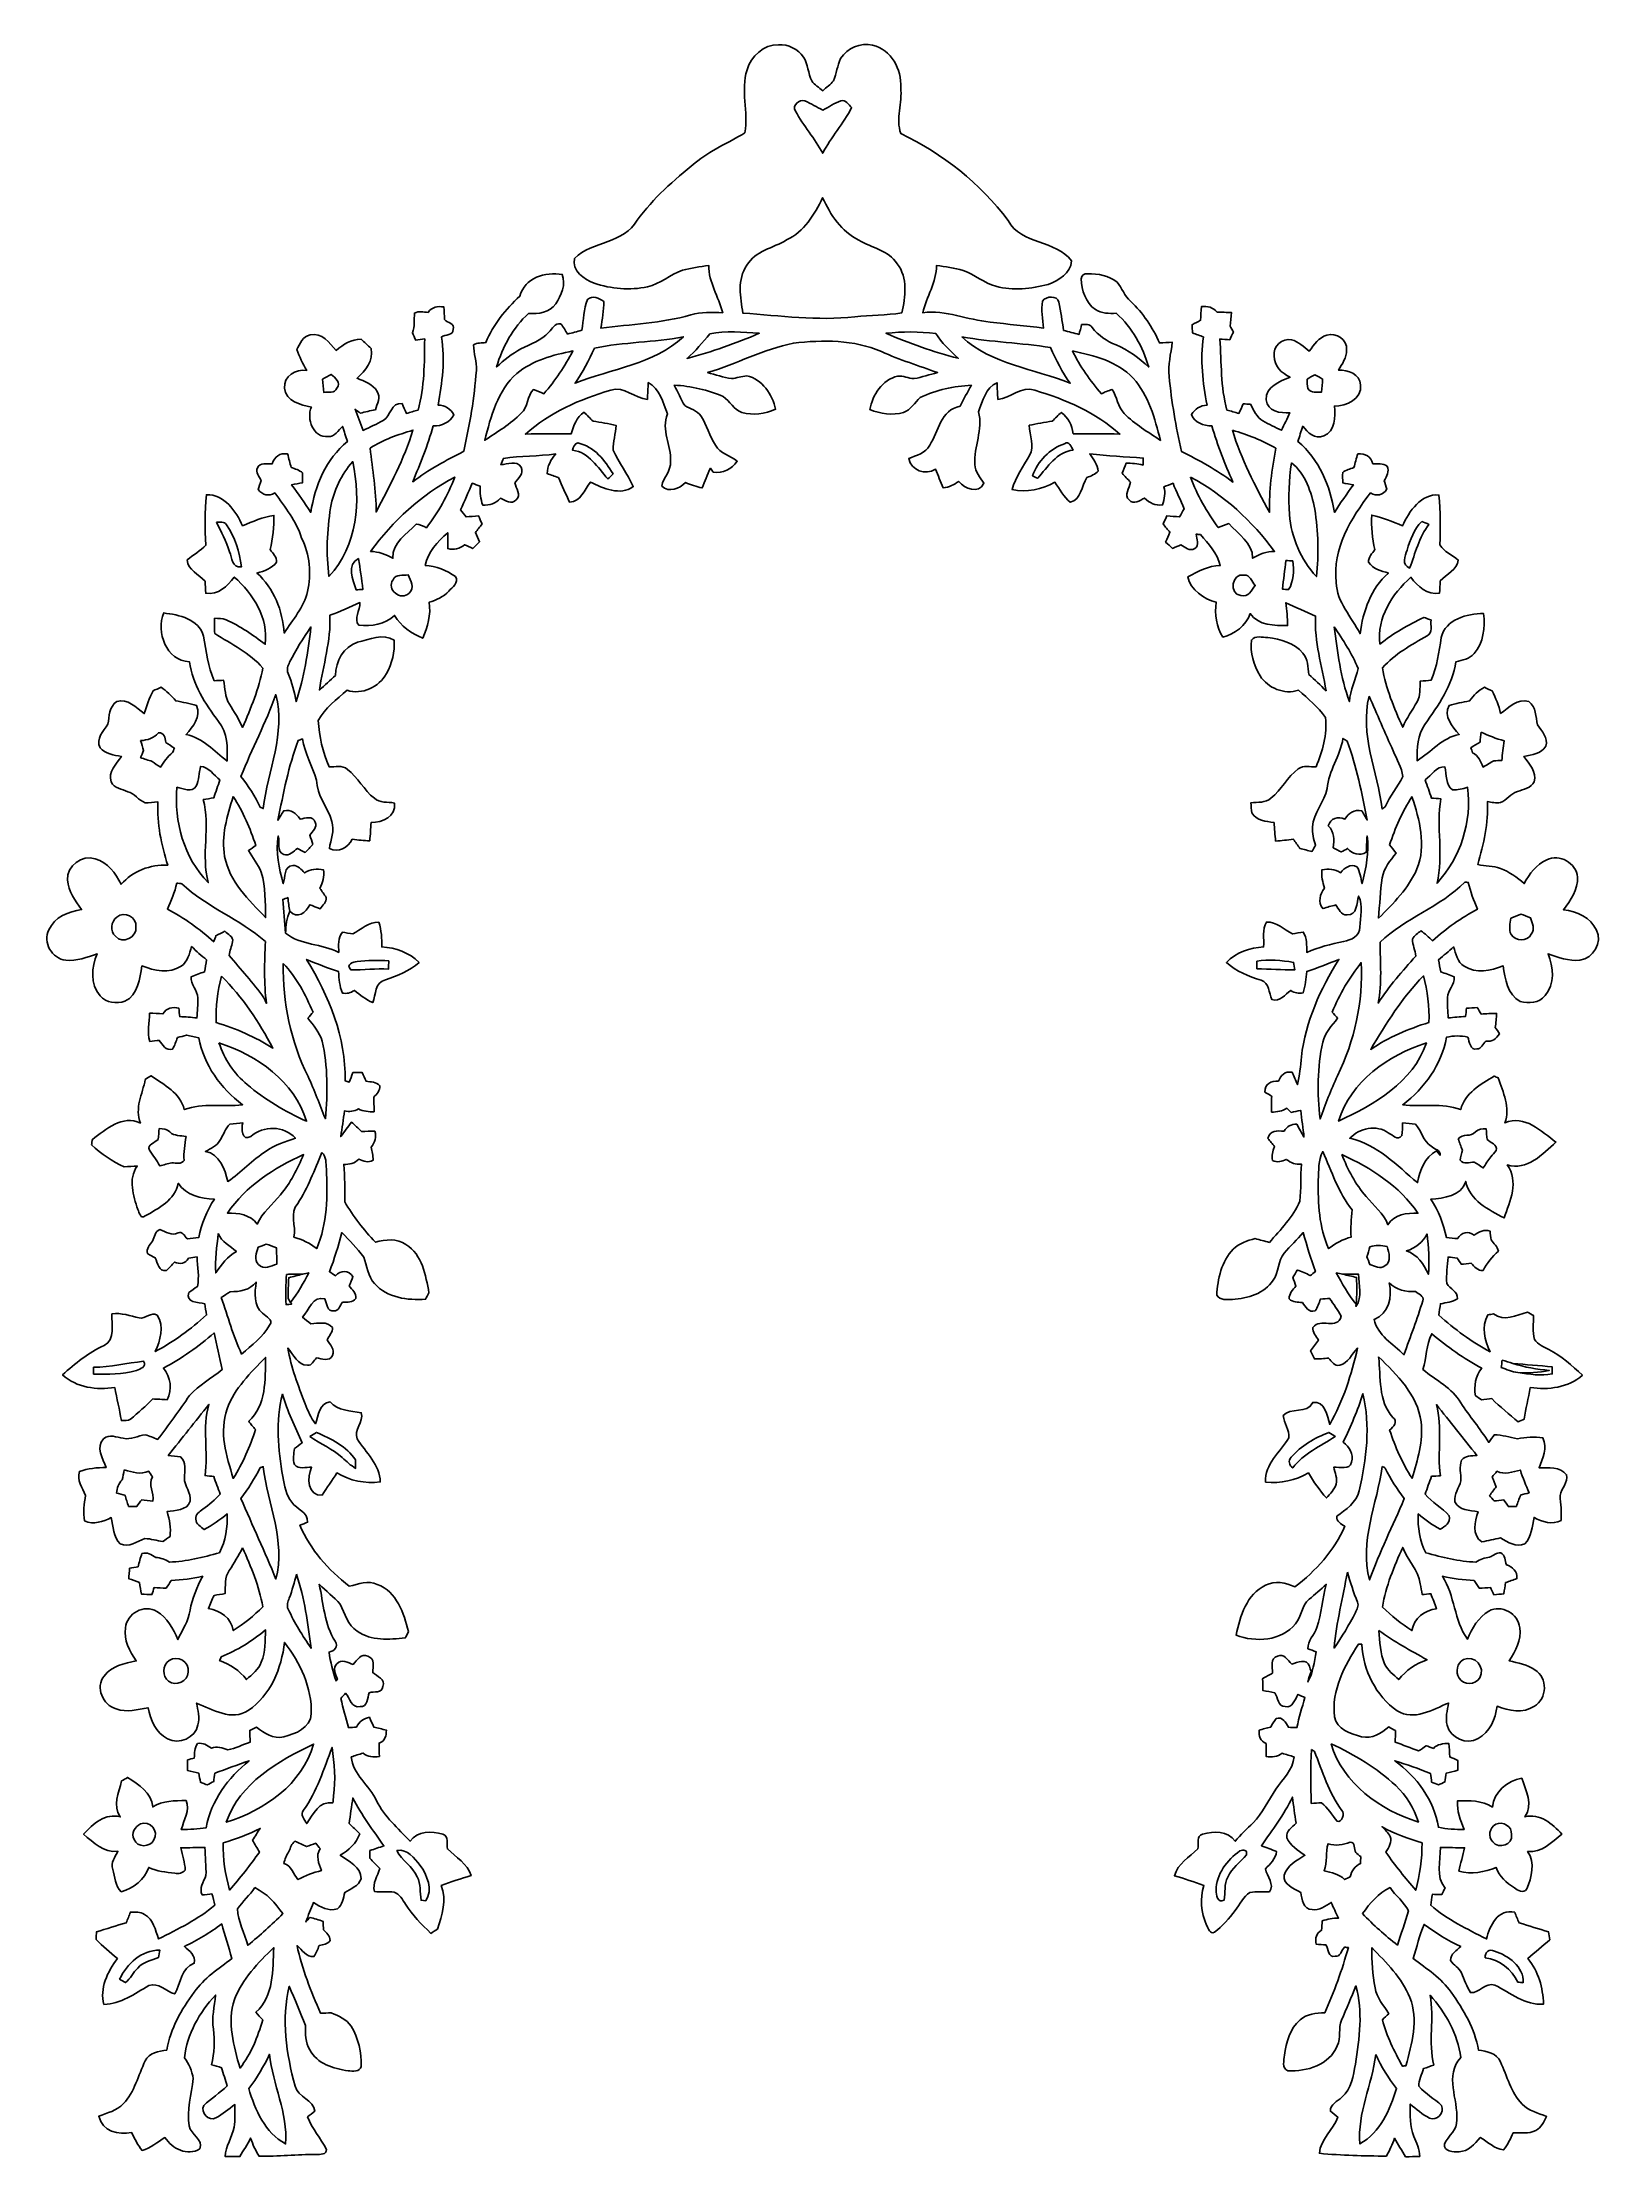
# Model space of a CAD drawing. Header units: centimetres. Extents: x -9.3 to 9.3, y -12.6 to 12.7.
import ezdxf

# ---------------------------------------------------------------- set-up
doc = ezdxf.new("R2010")
doc.units = ezdxf.units.CM
doc.header["$MEASUREMENT"] = 0
doc.layers.add('Camada 1', color=7, linetype='Continuous')

msp = doc.modelspace()

# ---------------------------------------------------------------- linework, layer by layer
at = {"layer": 'Camada 1', "color": 156}
for points, knots in [([(-0.90735, 12.34969), (-0.85865, 12.51196), (-0.7066, 12.65484), (-0.53057, 12.65061), (-0.53057, 12.65061), (-0.41275, 12.66048), (-0.29774, 12.59487), (-0.2293, 12.50173), (-0.2293, 12.50173), (-0.17744, 12.41459), (-0.17568, 12.3077), (-0.13194, 12.21669), (-0.13194, 12.21669), (-0.09877, 12.16765), (-0.0448, 12.13838), (-0.0007, 12.09992), (-0.0007, 12.09992), (0.04268, 12.13838), (0.09277, 12.17153), (0.12805, 12.21846), (0.12805, 12.21846), (0.16615, 12.30383), (0.17356, 12.40013), (0.21378, 12.48444), (0.21378, 12.48444), (0.29279, 12.61109), (0.45084, 12.67953), (0.59725, 12.64355), (0.59725, 12.64355), (0.82161, 12.59487), (0.94402, 12.35321), (0.9338, 12.13731), (0.9338, 12.13731), (0.9525, 11.95351), (0.87241, 11.76619), (0.9338, 11.58698), (0.9338, 11.58698), (1.43686, 11.34779), (1.88348, 10.98867), (2.22003, 10.54487), (2.22003, 10.54487), (2.37525, 10.25348), (2.79259, 10.31451), (2.97921, 10.06016), (2.97921, 10.06016), (2.96791, 9.91164), (2.82504, 9.82415), (2.69804, 9.78041), (2.69804, 9.78041), (2.4959, 9.72572), (2.27894, 9.70315), (2.07432, 9.75677), (2.07432, 9.75677), (1.93111, 9.79416), (1.81856, 9.89788), (1.68098, 9.94762), (1.68098, 9.94762), (1.57692, 9.97691), (1.46897, 9.98925), (1.36277, 10.00724), (1.36277, 10.00724), (1.35995, 9.80545), (1.24283, 9.63259), (1.19698, 9.44068), (1.19698, 9.44068), (1.4746, 9.47807), (1.73284, 9.35355), (2.00518, 9.32744), (2.00518, 9.32744), (2.21791, 9.30275), (2.43099, 9.28263), (2.64337, 9.25617), (2.64337, 9.25617), (2.63455, 9.36377), (2.61196, 9.47314), (2.63172, 9.58074), (2.63172, 9.58074), (2.67582, 9.64247), (2.80599, 9.65059), (2.82787, 9.56697), (2.82787, 9.56697), (2.85326, 9.4555), (2.86419, 9.34155), (2.88395, 9.22901), (2.88395, 9.22901), (2.94534, 9.21278), (3.00708, 9.19691), (3.06916, 9.18139), (3.06916, 9.18139), (3.07693, 9.21066), (3.09209, 9.26958), (3.09986, 9.29886), (3.09986, 9.29886), (3.14395, 9.29428), (3.20075, 9.31156), (3.22686, 9.26324), (3.22686, 9.26324), (3.30164, 9.16939), (3.40077, 9.09954), (3.51155, 9.05439), (3.51155, 9.05439), (3.65936, 8.99406), (3.78777, 8.89776), (3.90313, 8.7884), (3.90313, 8.7884), (3.83151, 9.03216), (3.70592, 9.26218), (3.51542, 9.43327), (3.51542, 9.43327), (3.43041, 9.43222), (3.33833, 9.42763), (3.26495, 9.47842), (3.26495, 9.47842), (3.14678, 9.55921), (3.10056, 9.7102), (3.09562, 9.84708), (3.09562, 9.84708), (3.10198, 9.89223), (3.12807, 9.91164), (3.17358, 9.90529), (3.17358, 9.90529), (3.29564, 9.90881), (3.42652, 9.88553), (3.52424, 9.80757), (3.52424, 9.80757), (3.58457, 9.73525), (3.61244, 9.63965), (3.68511, 9.57685), (3.68511, 9.57685), (3.8354, 9.43821), (3.95145, 9.26605), (4.03224, 9.07837), (4.03224, 9.07837), (4.0834, 9.08155), (4.13456, 9.08402), (4.18606, 9.08579), (4.18606, 9.08579), (4.16842, 8.94997), (4.13208, 8.8145), (4.1483, 8.67621), (4.1483, 8.67621), (4.17829, 8.37388), (4.22592, 8.07332), (4.29682, 7.77768), (4.29682, 7.77768), (4.5099, 7.67079), (4.72015, 7.5565), (4.91172, 7.41257), (4.91172, 7.41257), (4.81224, 7.63023), (4.72651, 7.85424), (4.65949, 8.08389), (4.65949, 8.08389), (4.55789, 8.08743), (4.45769, 8.11988), (4.4143, 8.22042), (4.4143, 8.22042), (4.45664, 8.28921), (4.52049, 8.33084), (4.60268, 8.33366), (4.60268, 8.33366), (4.55083, 8.60212), (4.51801, 8.87835), (4.55858, 9.1507), (4.55858, 9.1507), (4.5152, 9.16727), (4.47145, 9.18316), (4.42806, 9.19832), (4.42806, 9.19832), (4.42629, 9.23113), (4.42453, 9.26394), (4.42312, 9.29675), (4.42312, 9.29675), (4.45664, 9.31474), (4.4905, 9.33273), (4.52472, 9.35037), (4.52472, 9.35037), (4.52683, 9.40469), (4.52966, 9.45868), (4.53354, 9.513), (4.53354, 9.513), (4.60657, 9.52182), (4.67571, 9.50806), (4.72122, 9.44527), (4.72122, 9.44527), (4.77872, 9.44633), (4.83693, 9.44562), (4.89513, 9.44174), (4.89513, 9.44174), (4.89126, 9.38776), (4.88597, 9.33414), (4.87927, 9.28052), (4.87927, 9.28052), (4.88879, 9.26218), (4.90784, 9.22584), (4.91771, 9.20785), (4.91771, 9.20785), (4.90677, 9.18491), (4.88456, 9.13941), (4.87362, 9.11683), (4.87362, 9.11683), (4.84399, 9.11859), (4.78437, 9.12247), (4.75473, 9.12459), (4.75473, 9.12459), (4.77767, 8.84096), (4.76179, 8.55238), (4.84011, 8.27475), (4.84011, 8.27475), (4.88738, 8.26134), (4.93501, 8.24759), (4.98264, 8.23382), (4.98264, 8.23382), (4.99991, 8.27193), (5.01755, 8.31003), (5.03555, 8.34777), (5.03555, 8.34777), (5.06377, 8.34707), (5.09235, 8.34636), (5.12127, 8.34566), (5.12127, 8.34566), (5.16431, 8.2744), (5.19465, 8.1862), (5.2719, 8.14351), (5.2719, 8.14351), (5.34458, 8.1033), (5.42042, 8.06908), (5.49521, 8.03204), (5.49521, 8.03204), (5.52732, 8.10224), (5.55907, 8.17244), (5.59399, 8.24123), (5.59399, 8.24123), (5.48216, 8.23771), (5.32095, 8.25323), (5.31176, 8.39681), (5.31176, 8.39681), (5.29836, 8.55873), (5.47652, 8.61624), (5.59647, 8.66845), (5.59647, 8.66845), (5.49416, 8.7129), (5.40666, 8.80709), (5.40456, 8.92351), (5.40456, 8.92351), (5.38868, 9.03498), (5.50367, 9.14293), (5.6141, 9.11612), (5.6141, 9.11612), (5.69701, 9.0939), (5.7605, 9.03323), (5.82577, 8.98066), (5.82577, 8.98066), (5.88327, 9.05509), (5.93901, 9.14576), (6.03708, 9.17045), (6.03708, 9.17045), (6.1468, 9.21137), (6.28614, 9.11577), (6.27274, 8.99512), (6.27274, 8.99512), (6.27803, 8.90269), (6.21736, 8.82791), (6.17677, 8.751), (6.17677, 8.751), (6.28931, 8.75806), (6.43254, 8.70549), (6.44065, 8.57603), (6.44065, 8.57603), (6.46358, 8.40528), (6.26779, 8.32414), (6.12705, 8.32167), (6.12705, 8.32167), (6.13762, 8.19396), (6.14327, 8.02075), (5.99897, 7.96431), (5.99897, 7.96431), (5.89068, 7.92127), (5.80955, 8.00522), (5.74815, 8.08108), (5.74815, 8.08108), (5.7291, 8.0197), (5.70864, 7.95867), (5.68924, 7.89727), (5.68924, 7.89727), (5.94571, 7.68631), (6.07518, 7.36811), (6.1281, 7.04778), (6.1281, 7.04778), (6.19794, 7.16209), (6.27627, 7.27075), (6.35494, 7.37941), (6.35494, 7.37941), (6.32319, 7.38504), (6.26039, 7.39634), (6.22899, 7.40197), (6.22899, 7.40197), (6.22652, 7.44361), (6.2237, 7.48524), (6.22618, 7.52686), (6.22618, 7.52686), (6.26638, 7.55509), (6.31401, 7.56884), (6.36023, 7.58613), (6.36023, 7.58613), (6.37575, 7.6408), (6.39127, 7.69584), (6.40785, 7.75017), (6.40785, 7.75017), (6.49676, 7.75935), (6.56271, 7.71806), (6.58883, 7.63128), (6.58883, 7.63128), (6.64562, 7.62811), (6.70913, 7.6408), (6.75745, 7.60129), (6.75745, 7.60129), (6.78921, 7.54097), (6.75393, 7.4803), (6.72217, 7.42879), (6.72217, 7.42879), (6.73099, 7.40409), (6.74828, 7.35434), (6.75674, 7.3293), (6.75674, 7.3293), (6.70772, 7.25311), (6.63787, 7.23759), (6.55954, 7.2831), (6.55954, 7.2831), (6.32319, 6.97864), (6.1034, 6.61175), (6.1489, 6.21064), (6.1489, 6.21064), (6.15314, 5.9711), (6.33482, 5.79861), (6.43395, 5.5954), (6.43395, 5.5954), (6.47276, 5.86386), (6.56096, 6.14009), (6.77438, 6.32213), (6.77438, 6.32213), (6.68655, 6.34646), (6.59095, 6.37222), (6.53696, 6.4523), (6.53696, 6.4523), (6.53133, 6.51369), (6.58071, 6.55637), (6.6107, 6.6033), (6.6107, 6.6033), (6.58176, 6.73876), (6.56519, 6.8774), (6.57401, 7.01604), (6.57401, 7.01604), (6.70277, 6.99028), (6.82342, 6.93773), (6.94443, 6.88833), (6.94443, 6.88833), (7.02098, 7.0612), (7.16704, 7.27533), (7.37904, 7.25699), (7.37904, 7.25699), (7.40092, 7.05838), (7.39315, 6.85906), (7.39104, 6.65973), (7.39104, 6.65973), (7.44078, 6.57542), (7.53921, 6.54085), (7.60976, 6.4777), (7.60976, 6.4777), (7.60236, 6.35916), (7.46548, 6.30977), (7.39527, 6.22828), (7.39527, 6.22828), (7.39281, 6.1796), (7.38998, 6.13056), (7.38716, 6.08153), (7.38716, 6.08153), (7.239, 6.06), (7.12399, 6.1602), (7.04391, 6.27167), (7.04391, 6.27167), (6.81426, 6.07306), (6.63504, 5.78626), (6.67244, 5.47122), (6.67244, 5.47122), (6.834, 5.59927), (7.0125, 5.70301), (7.19912, 5.79084), (7.19912, 5.79084), (7.22066, 5.78343), (7.26369, 5.76826), (7.2852, 5.7605), (7.2852, 5.7605), (7.27321, 5.69736), (7.31131, 5.60422), (7.23723, 5.57035), (7.23723, 5.57035), (7.04673, 5.46135), (6.85095, 5.35445), (6.70382, 5.18688), (6.70382, 5.18688), (6.74193, 4.93781), (6.84388, 4.70464), (6.94477, 4.47569), (6.94477, 4.47569), (6.99275, 4.58294), (7.05872, 4.67959), (7.11799, 4.78013), (7.11799, 4.78013), (7.16244, 4.85457), (7.14657, 4.94558), (7.1561, 5.02778), (7.1561, 5.02778), (7.19912, 5.03166), (7.24252, 5.03519), (7.28591, 5.03836), (7.28591, 5.03836), (7.35646, 5.19994), (7.38116, 5.37527), (7.40516, 5.54848), (7.40516, 5.54848), (7.45983, 5.76896), (7.71455, 5.83847), (7.91457, 5.83671), (7.91457, 5.83671), (7.93114, 5.67231), (7.91562, 5.48498), (7.79955, 5.35727), (7.79955, 5.35727), (7.74593, 5.29237), (7.65986, 5.27719), (7.5826, 5.26026), (7.5826, 5.26026), (7.53991, 4.97521), (7.37305, 4.73779), (7.20972, 4.50956), (7.20972, 4.50956), (7.1254, 4.38185), (7.11482, 4.2238), (7.11799, 4.07492), (7.11799, 4.07492), (7.28768, 4.17934), (7.41715, 4.35081), (7.62246, 4.38925), (7.62246, 4.38925), (7.53674, 4.48415), (7.43338, 4.60233), (7.50005, 4.73779), (7.50005, 4.73779), (7.58119, 4.75896), (7.66302, 4.77767), (7.74629, 4.79071), (7.74629, 4.79071), (7.79463, 4.85705), (7.85176, 4.91701), (7.92621, 4.95406), (7.92621, 4.95406), (7.94843, 4.94312), (7.99287, 4.92125), (8.01511, 4.90996), (8.01511, 4.90996), (8.0599, 4.82494), (8.09625, 4.73497), (8.11812, 4.64078), (8.11812, 4.64078), (8.2176, 4.70887), (8.32379, 4.82811), (8.45643, 4.78296), (8.45643, 4.78296), (8.54251, 4.7184), (8.54109, 4.60058), (8.55839, 4.50391), (8.55839, 4.50391), (8.6106, 4.42911), (8.69244, 4.34939), (8.66034, 4.2485), (8.66034, 4.2485), (8.6046, 4.15712), (8.49171, 4.14443), (8.39645, 4.12537), (8.39645, 4.12537), (8.45643, 4.03577), (8.55591, 3.94088), (8.51992, 3.82269), (8.51992, 3.82269), (8.48465, 3.74509), (8.3887, 3.7352), (8.31885, 3.70487), (8.31885, 3.70487), (8.2377, 3.68299), (8.1908, 3.60503), (8.11564, 3.57258), (8.11564, 3.57258), (8.06309, 3.56517), (8.01122, 3.57786), (7.95972, 3.58422), (7.95972, 3.58422), (7.9763, 3.32705), (7.91209, 3.07728), (7.84401, 2.83245), (7.84401, 2.83245), (7.93326, 2.80952), (8.02852, 2.81975), (8.1153, 2.78518), (8.1153, 2.78518), (8.22289, 2.74672), (8.31356, 2.67511), (8.40105, 2.60314), (8.40105, 2.60314), (8.46278, 2.71955), (8.54392, 2.8342), (8.66985, 2.88678), (8.66985, 2.88678), (8.82085, 2.96333), (9.02441, 2.84973), (9.03958, 2.68111), (9.03958, 2.68111), (9.04768, 2.53152), (8.95456, 2.40383), (8.86953, 2.28952), (8.86953, 2.28952), (9.02828, 2.27224), (9.19797, 2.19779), (9.26606, 2.04399), (9.26606, 2.04399), (9.34049, 1.899), (9.2276, 1.70285), (9.06709, 1.68697), (9.06709, 1.68697), (8.93514, 1.66899), (8.80816, 1.7212), (8.68574, 1.76176), (8.68574, 1.76176), (8.75171, 1.60231), (8.77005, 1.40017), (8.65011, 1.26083), (8.65011, 1.26083), (8.57956, 1.17264), (8.45361, 1.16063), (8.35201, 1.19238), (8.35201, 1.19238), (8.19784, 1.27316), (8.17104, 1.46156), (8.14951, 1.61678), (8.14951, 1.61678), (8.00206, 1.56033), (7.8225, 1.5194), (7.68139, 1.6143), (7.68139, 1.6143), (7.60024, 1.66299), (7.58296, 1.76213), (7.55543, 1.84431), (7.55543, 1.84431), (7.49582, 1.7928), (7.4362, 1.7413), (7.37551, 1.69121), (7.37551, 1.69121), (7.38328, 1.64287), (7.3921, 1.59385), (7.40056, 1.54515), (7.40056, 1.54515), (7.45489, 1.52646), (7.51028, 1.50847), (7.5632, 1.48412), (7.5632, 1.48412), (7.56708, 1.39381), (7.48454, 1.32644), (7.481, 1.23684), (7.481, 1.23684), (7.47747, 1.15569), (7.48558, 1.07456), (7.49017, 0.99342), (7.49017, 0.99342), (7.55896, 1.00083), (7.62811, 1.00717), (7.69796, 1.01211), (7.69796, 1.01211), (7.70078, 1.03611), (7.70607, 1.08444), (7.7089, 1.10878), (7.7089, 1.10878), (7.75122, 1.11266), (7.79392, 1.11583), (7.83695, 1.11865), (7.83695, 1.11865), (7.84895, 1.09926), (7.8733, 1.06009), (7.88563, 1.04069), (7.88563, 1.04069), (7.94666, 1.04493), (8.0084, 1.04739), (8.07013, 1.04775), (8.07013, 1.04775), (8.06626, 0.9913), (8.06097, 0.93486), (8.05427, 0.87806), (8.05427, 0.87806), (8.06662, 0.85972), (8.09201, 0.82303), (8.10436, 0.80468), (8.10436, 0.80468), (8.06838, 0.74224), (8.01616, 0.70272), (7.94173, 0.7172), (7.94173, 0.7172), (7.90539, 0.68686), (7.88916, 0.6163), (7.83201, 0.6223), (7.83201, 0.6223), (7.75229, 0.60077), (7.74381, 0.71366), (7.72442, 0.7627), (7.72442, 0.7627), (7.63975, 0.78317), (7.55332, 0.78317), (7.46865, 0.762), (7.46865, 0.762), (7.41009, 0.43461), (7.20794, 0.15205), (6.94513, -0.0455), (6.94513, -0.0455), (7.1762, -0.07902), (7.41715, -0.01834), (7.63975, -0.10442), (7.63975, -0.10442), (7.6902, 0.09313), (7.87893, 0.19897), (8.04087, 0.29632), (8.04087, 0.29632), (8.0532, 0.29104), (8.0779, 0.28046), (8.09025, 0.27515), (8.09025, 0.27515), (8.14916, 0.10337), (8.23382, -0.08113), (8.16997, -0.26423), (8.16997, -0.26423), (8.40386, -0.15945), (8.6067, -0.36512), (8.77958, -0.49423), (8.77958, -0.49423), (8.62434, -0.63816), (8.43031, -0.83889), (8.1982, -0.76658), (8.1982, -0.76658), (8.33861, -0.96166), (8.23136, -1.2019), (8.15903, -1.40158), (8.15903, -1.40158), (7.97031, -1.30281), (7.74946, -1.19167), (7.69972, -0.96343), (7.69972, -0.96343), (7.6468, -1.14582), (7.43725, -1.16099), (7.28027, -1.17827), (7.28027, -1.17827), (7.37693, -1.3155), (7.43372, -1.4746), (7.46972, -1.63759), (7.46972, -1.63759), (7.51416, -1.64182), (7.55826, -1.6457), (7.60341, -1.64994), (7.60341, -1.64994), (7.64611, -1.5702), (7.729, -1.5568), (7.80204, -1.60655), (7.80204, -1.60655), (7.85847, -1.56562), (7.92127, -1.53704), (7.99182, -1.56033), (7.99182, -1.56033), (7.99465, -1.58644), (8.00028, -1.639), (8.00276, -1.66511), (8.00276, -1.66511), (8.03521, -1.70709), (8.07861, -1.74483), (8.09237, -1.79882), (8.09237, -1.79882), (8.01229, -1.86231), (7.9583, -1.94592), (7.90716, -2.03305), (7.90716, -2.03305), (7.84224, -2.03658), (7.80486, -1.98437), (7.76464, -1.94415), (7.76464, -1.94415), (7.73535, -1.94734), (7.67644, -1.95333), (7.6468, -1.9565), (7.6468, -1.9565), (7.63481, -1.93781), (7.61083, -1.90076), (7.59848, -1.88241), (7.59848, -1.88241), (7.56179, -1.87819), (7.5251, -1.87395), (7.48875, -1.87006), (7.48875, -1.87006), (7.48242, -1.9759), (7.46337, -2.08209), (7.47218, -2.18827), (7.47218, -2.18827), (7.50992, -2.2539), (7.61083, -2.27965), (7.59989, -2.36926), (7.59989, -2.36926), (7.53991, -2.40982), (7.4669, -2.41757), (7.39775, -2.42887), (7.39775, -2.42887), (7.39069, -2.47473), (7.38399, -2.5206), (7.37799, -2.56716), (7.37799, -2.56716), (7.56601, -2.73473), (7.76922, -2.88536), (7.99182, -3.0046), (7.99182, -3.0046), (7.92373, -2.86631), (7.88882, -2.70722), (7.96288, -2.56329), (7.96288, -2.56329), (7.98089, -2.55975), (8.01652, -2.5534), (8.03451, -2.55023), (8.03451, -2.55023), (8.15586, -2.65219), (8.30791, -2.56117), (8.43986, -2.53188), (8.43986, -2.53188), (8.45784, -2.54105), (8.49312, -2.55975), (8.5111, -2.56928), (8.5111, -2.56928), (8.51252, -2.66488), (8.49558, -2.76436), (8.52557, -2.8575), (8.52557, -2.8575), (8.56402, -2.91853), (8.63353, -2.94534), (8.69456, -2.97885), (8.69456, -2.97885), (8.84624, -3.0554), (8.97325, -3.17112), (9.09813, -3.28436), (9.09813, -3.28436), (8.93056, -3.43393), (8.68856, -3.46569), (8.47336, -3.43288), (8.47336, -3.43288), (8.45007, -3.56022), (8.41869, -3.68547), (8.39927, -3.81353), (8.39927, -3.81353), (8.38093, -3.82128), (8.3446, -3.83716), (8.32626, -3.84493), (8.32626, -3.84493), (8.22077, -3.75284), (8.11176, -3.66501), (8.01263, -3.56622), (8.01263, -3.56622), (7.98194, -3.56975), (7.91986, -3.57681), (7.88916, -3.58034), (7.88916, -3.58034), (7.87047, -3.56834), (7.83378, -3.54365), (7.81543, -3.5313), (7.81543, -3.5313), (7.79885, -3.41383), (7.81402, -3.2953), (7.89128, -3.20145), (7.89128, -3.20145), (7.67537, -3.08856), (7.48064, -2.94252), (7.29226, -2.7894), (7.29226, -2.7894), (7.22736, -2.9224), (7.23123, -3.07798), (7.18819, -3.21875), (7.18819, -3.21875), (7.34306, -3.3461), (7.53674, -3.43817), (7.6408, -3.61702), (7.6408, -3.61702), (7.74876, -3.77754), (7.87188, -3.92711), (7.97594, -4.0901), (7.97594, -4.0901), (7.99253, -4.06752), (8.02498, -4.02201), (8.04157, -3.99944), (8.04157, -3.99944), (8.13647, -3.99944), (8.22607, -4.03119), (8.31885, -4.04707), (8.31885, -4.04707), (8.41974, -4.03153), (8.52204, -4.01389), (8.62365, -4.03718), (8.62365, -4.03718), (8.68186, -4.15748), (8.62471, -4.27955), (8.57849, -4.39313), (8.57849, -4.39313), (8.68961, -4.39773), (8.83143, -4.37761), (8.90763, -4.47781), (8.90763, -4.47781), (8.93092, -4.57164), (8.84132, -4.63937), (8.83002, -4.72687), (8.83002, -4.72687), (8.83601, -4.82599), (8.84977, -4.92478), (8.84237, -5.02496), (8.84237, -5.02496), (8.73441, -5.08175), (8.61871, -5.04401), (8.51923, -4.98934), (8.51923, -4.98934), (8.49136, -5.09622), (8.49417, -5.22534), (8.40705, -5.30613), (8.40705, -5.30613), (8.30403, -5.35094), (8.20208, -5.28742), (8.11776, -5.23416), (8.11776, -5.23416), (8.04262, -5.2511), (7.96748, -5.26803), (7.89233, -5.2825), (7.89233, -5.2825), (7.76746, -5.19711), (7.80944, -5.04155), (7.84789, -4.9209), (7.84789, -4.9209), (7.75053, -4.90044), (7.61858, -4.91031), (7.57132, -4.8013), (7.57132, -4.8013), (7.55614, -4.70992), (7.62212, -4.63408), (7.64222, -4.54942), (7.64222, -4.54942), (7.64433, -4.46758), (7.61824, -4.38221), (7.64998, -4.30388), (7.64998, -4.30388), (7.69231, -4.2439), (7.76993, -4.25555), (7.83378, -4.24602), (7.83378, -4.24602), (7.67115, -4.04354), (7.51063, -3.83962), (7.34871, -3.63677), (7.34871, -3.63677), (7.42772, -3.91617), (7.35507, -4.20616), (7.39634, -4.49014), (7.39634, -4.49014), (7.36988, -4.49192), (7.31731, -4.49509), (7.29085, -4.4965), (7.29085, -4.4965), (7.26475, -4.56776), (7.239, -4.63868), (7.21254, -4.70992), (7.21254, -4.70992), (7.29684, -4.80976), (7.41608, -4.8715), (7.50181, -4.96887), (7.50181, -4.96887), (7.52369, -5.05071), (7.45489, -5.09763), (7.39315, -5.13079), (7.39315, -5.13079), (7.30003, -5.07824), (7.21254, -5.0165), (7.13139, -4.94736), (7.13139, -4.94736), (7.12399, -5.10821), (7.1448, -5.26944), (7.22136, -5.41301), (7.22136, -5.41301), (7.41785, -5.46629), (7.61787, -5.51744), (7.82284, -5.52309), (7.82284, -5.52309), (7.87152, -5.48922), (7.92833, -5.47441), (7.98653, -5.46629), (7.98653, -5.46629), (8.02993, -5.44512), (8.06944, -5.40948), (8.12129, -5.41197), (8.12129, -5.41197), (8.17209, -5.443), (8.17245, -5.50403), (8.18656, -5.55519), (8.18656, -5.55519), (8.26311, -5.5827), (8.31744, -5.63316), (8.31391, -5.72099), (8.31391, -5.72099), (8.26805, -5.73722), (8.22254, -5.7538), (8.17738, -5.77003), (8.17738, -5.77003), (8.17033, -5.81447), (8.16363, -5.85893), (8.15691, -5.90373), (8.15691, -5.90373), (8.11705, -5.90797), (8.07754, -5.91185), (8.03839, -5.91609), (8.03839, -5.91609), (8.02815, -5.89421), (8.00734, -5.85045), (7.99711, -5.8286), (7.99711, -5.8286), (7.95197, -5.8314), (7.90716, -5.83494), (7.8627, -5.83812), (7.8627, -5.83812), (7.84189, -5.80707), (7.82109, -5.77603), (7.80097, -5.74533), (7.80097, -5.74533), (7.67326, -5.73722), (7.54591, -5.7224), (7.42173, -5.69312), (7.42173, -5.69312), (7.56849, -5.92737), (7.56108, -6.21911), (7.71947, -6.44771), (7.71947, -6.44771), (7.77592, -6.31684), (7.85071, -6.18348), (7.97806, -6.11082), (7.97806, -6.11082), (8.12517, -6.02509), (8.33472, -6.14327), (8.34602, -6.31119), (8.34602, -6.31119), (8.3707, -6.45617), (8.29663, -6.58988), (8.22006, -6.7063), (8.22006, -6.7063), (8.3259, -6.73099), (8.43738, -6.75286), (8.5291, -6.81601), (8.5291, -6.81601), (8.68503, -6.90457), (8.67587, -7.16455), (8.52204, -7.25099), (8.52204, -7.25099), (8.38517, -7.33848), (8.21655, -7.30778), (8.07507, -7.25028), (8.07507, -7.25028), (8.0539, -7.40092), (7.99076, -7.56284), (7.84789, -7.63622), (7.84789, -7.63622), (7.71313, -7.72054), (7.51382, -7.63128), (7.47923, -7.47854), (7.47923, -7.47854), (7.45277, -7.39034), (7.47959, -7.29967), (7.49511, -7.21218), (7.49511, -7.21218), (7.30462, -7.28768), (7.07884, -7.43267), (6.87951, -7.30425), (6.87951, -7.30425), (6.62233, -7.12857), (6.47206, -6.81531), (6.45512, -6.5084), (6.45512, -6.5084), (6.4456, -6.50804), (6.42654, -6.50733), (6.41702, -6.50662), (6.41702, -6.50662), (6.24804, -6.76346), (6.09177, -7.05979), (6.12705, -7.37693), (6.12705, -7.37693), (6.15597, -7.52686), (6.32283, -7.58225), (6.45266, -7.61576), (6.45266, -7.61576), (6.57718, -7.64504), (6.68725, -7.57414), (6.77827, -7.49864), (6.77827, -7.49864), (6.79838, -7.50958), (6.83894, -7.53075), (6.85906, -7.54167), (6.85906, -7.54167), (6.85765, -7.58789), (6.85623, -7.6341), (6.85517, -7.68103), (6.85517, -7.68103), (6.94901, -7.71455), (7.04215, -7.75088), (7.13563, -7.78581), (7.13563, -7.78581), (7.15856, -7.77027), (7.20441, -7.73923), (7.22736, -7.72337), (7.22736, -7.72337), (7.24851, -7.73148), (7.29085, -7.747), (7.31202, -7.75475), (7.31202, -7.75475), (7.36316, -7.70607), (7.43091, -7.69479), (7.49899, -7.69796), (7.49899, -7.69796), (7.50322, -7.75088), (7.50639, -7.80379), (7.50887, -7.85741), (7.50887, -7.85741), (7.54027, -7.87118), (7.57237, -7.88528), (7.60448, -7.89939), (7.60448, -7.89939), (7.60448, -7.93855), (7.60411, -7.97806), (7.60411, -8.01758), (7.60411, -8.01758), (7.55755, -8.02922), (7.51134, -8.04121), (7.46548, -8.05356), (7.46548, -8.05356), (7.46195, -8.07931), (7.45455, -8.13118), (7.45101, -8.15693), (7.45101, -8.15693), (7.43162, -8.1661), (7.39315, -8.18444), (7.37376, -8.19326), (7.37376, -8.19326), (7.35329, -8.18479), (7.31237, -8.16751), (7.29192, -8.15869), (7.29192, -8.15869), (7.28839, -8.13328), (7.28169, -8.08284), (7.2785, -8.05744), (7.2785, -8.05744), (7.13916, -7.99677), (6.99487, -7.94948), (6.85058, -7.90363), (6.85058, -7.90363), (7.11341, -8.09378), (7.32084, -8.37352), (7.37234, -8.69914), (7.37234, -8.69914), (7.4736, -8.72208), (7.57695, -8.72701), (7.68032, -8.72701), (7.68032, -8.72701), (7.63763, -8.6173), (7.59247, -8.50511), (7.6006, -8.38517), (7.6006, -8.38517), (7.74381, -8.38059), (7.89481, -8.37671), (8.02004, -8.45855), (8.02004, -8.45855), (8.03768, -8.27933), (8.20032, -8.14105), (8.37177, -8.11354), (8.37177, -8.11354), (8.42398, -8.26065), (8.5083, -8.42892), (8.40916, -8.57603), (8.40916, -8.57603), (8.58414, -8.52664), (8.74041, -8.6621), (8.85119, -8.78204), (8.85119, -8.78204), (8.73054, -8.87694), (8.61094, -9.00818), (8.44161, -8.99054), (8.44161, -8.99054), (8.53615, -9.12636), (8.48818, -9.29781), (8.43104, -9.43821), (8.43104, -9.43821), (8.38941, -9.49642), (8.32448, -9.4569), (8.28216, -9.42586), (8.28216, -9.42586), (8.18797, -9.36659), (8.09978, -9.2897), (8.0645, -9.18069), (8.0645, -9.18069), (7.92551, -9.23748), (7.76605, -9.26853), (7.61929, -9.22548), (7.61929, -9.22548), (7.63939, -9.13165), (7.66302, -9.03887), (7.68561, -8.94574), (7.68561, -8.94574), (7.58895, -8.94503), (7.49265, -8.94362), (7.39634, -8.94115), (7.39634, -8.94115), (7.39951, -9.10449), (7.3367, -9.28933), (7.45208, -9.42939), (7.45208, -9.42939), (7.4429, -9.44808), (7.42421, -9.48584), (7.41469, -9.50453), (7.41469, -9.50453), (7.38645, -9.50419), (7.32966, -9.50348), (7.30143, -9.50312), (7.30143, -9.50312), (7.29402, -9.54651), (7.28698, -9.59026), (7.28027, -9.634), (7.28027, -9.634), (7.47818, -9.80687), (7.71735, -9.91904), (7.94948, -10.03828), (7.94948, -10.03828), (7.98617, -9.87777), (8.08672, -9.67422), (8.28674, -9.71727), (8.28674, -9.71727), (8.30297, -9.75924), (8.32097, -9.80298), (8.33861, -9.84566), (8.33861, -9.84566), (8.45643, -9.87882), (8.5725, -9.91904), (8.69068, -9.95115), (8.69068, -9.95115), (8.69597, -9.9829), (8.70091, -10.01465), (8.70654, -10.0471), (8.70654, -10.0471), (8.61764, -10.12155), (8.53227, -10.19986), (8.44337, -10.27394), (8.44337, -10.27394), (8.57215, -10.42528), (8.62365, -10.62214), (8.63247, -10.81792), (8.63247, -10.81792), (8.4134, -10.83768), (8.23277, -10.6828), (8.04827, -10.58969), (8.04827, -10.58969), (7.93503, -10.55546), (7.86518, -10.68704), (7.75616, -10.68069), (7.75616, -10.68069), (7.71136, -10.60591), (7.68456, -10.52264), (7.64821, -10.44434), (7.64821, -10.44434), (7.62282, -10.38083), (7.55261, -10.35332), (7.51945, -10.29616), (7.51945, -10.29616), (7.51134, -10.21574), (7.59424, -10.17588), (7.64117, -10.12647), (7.64117, -10.12647), (7.48242, -10.06016), (7.3413, -9.96209), (7.2016, -9.86367), (7.2016, -9.86367), (7.14092, -9.99172), (7.11763, -10.13777), (7.07036, -10.27253), (7.07036, -10.27253), (7.23265, -10.39388), (7.40621, -10.50819), (7.52581, -10.67576), (7.52581, -10.67576), (7.67432, -10.8846), (7.80908, -11.11215), (7.85213, -11.3686), (7.85213, -11.3686), (7.95055, -11.38555), (8.0712, -11.40459), (8.1153, -11.50902), (8.1153, -11.50902), (8.19608, -11.68011), (8.23806, -11.87696), (8.376, -12.01561), (8.376, -12.01561), (8.45361, -12.09781), (8.56862, -12.12144), (8.66916, -12.16518), (8.66916, -12.16518), (8.63282, -12.2248), (8.60743, -12.30136), (8.53792, -12.33099), (8.53792, -12.33099), (8.45572, -12.37791), (8.35766, -12.35569), (8.2684, -12.35886), (8.2684, -12.35886), (8.23312, -12.42905), (8.20525, -12.50456), (8.15374, -12.56488), (8.15374, -12.56488), (8.04545, -12.55323), (7.9643, -12.46716), (7.87364, -12.4146), (7.87364, -12.4146), (7.80625, -12.49186), (7.73253, -12.58569), (7.61965, -12.58569), (7.61965, -12.58569), (7.55402, -12.58887), (7.43372, -12.58639), (7.44573, -12.49079), (7.44573, -12.49079), (7.49406, -12.39519), (7.59848, -12.32393), (7.59459, -12.20576), (7.59459, -12.20576), (7.60764, -11.95704), (7.44536, -11.67306), (7.63939, -11.45928), (7.63939, -11.45928), (7.60659, -11.17599), (7.46018, -10.92164), (7.27321, -10.71174), (7.27321, -10.71174), (7.32649, -10.98937), (7.24851, -11.27266), (7.31731, -11.54818), (7.31731, -11.54818), (7.27709, -11.5637), (7.23618, -11.57746), (7.19454, -11.58945), (7.19454, -11.58945), (7.17444, -11.6593), (7.13317, -11.7281), (7.13987, -11.80287), (7.13987, -11.80287), (7.21642, -11.89426), (7.32542, -11.94893), (7.40938, -12.03218), (7.40938, -12.03218), (7.45418, -12.11721), (7.35329, -12.22445), (7.26546, -12.18388), (7.26546, -12.18388), (7.18078, -12.13872), (7.10812, -12.07628), (7.03509, -12.01596), (7.03509, -12.01596), (7.03579, -12.14508), (7.02486, -12.28054), (7.07777, -12.40225), (7.07777, -12.40225), (7.11059, -12.47951), (7.14833, -12.55676), (7.14869, -12.6432), (7.14869, -12.6432), (7.09224, -12.64462), (7.03579, -12.64567), (6.97934, -12.64603), (6.97934, -12.64603), (6.93349, -12.5737), (6.8901, -12.49997), (6.84883, -12.42518), (6.84883, -12.42518), (6.82096, -12.4982), (6.78814, -12.56982), (6.75111, -12.63896), (6.75111, -12.63896), (6.4837, -12.63543), (6.21417, -12.63261), (5.94854, -12.6051), (5.94854, -12.6051), (5.95841, -12.43894), (6.11611, -12.32746), (6.16725, -12.17153), (6.16725, -12.17153), (6.14539, -12.1539), (6.10164, -12.11862), (6.07942, -12.10098), (6.07942, -12.10098), (6.07236, -12.01384), (6.16654, -11.98562), (6.21595, -11.93236), (6.21595, -11.93236), (6.33518, -11.83674), (6.35, -11.67518), (6.37962, -11.53617), (6.37962, -11.53617), (6.42796, -11.22749), (6.47064, -10.90753), (6.38527, -10.60131), (6.38527, -10.60131), (6.32989, -10.7375), (6.27167, -10.87296), (6.21417, -11.00878), (6.21417, -11.00878), (6.17007, -11.10684), (6.20888, -11.22186), (6.15984, -11.31922), (6.15984, -11.31922), (6.06882, -11.54711), (5.79508, -11.62755), (5.57001, -11.61696), (5.57001, -11.61696), (5.49344, -11.58239), (5.52555, -11.49419), (5.52872, -11.43), (5.52872, -11.43), (5.55201, -11.2776), (5.59118, -11.11037), (5.7157, -11.00737), (5.7157, -11.00737), (5.79683, -10.93681), (5.90761, -10.92341), (6.01098, -10.9227), (6.01098, -10.9227), (6.12634, -10.67047), (6.21875, -10.4087), (6.29425, -10.14201), (6.29425, -10.14201), (6.28261, -10.1406), (6.25968, -10.13777), (6.24804, -10.13636), (6.24804, -10.13636), (6.21171, -10.17235), (6.20077, -10.2563), (6.1355, -10.24573), (6.1355, -10.24573), (6.05649, -10.26829), (6.0533, -10.154), (6.02543, -10.1099), (6.02543, -10.1099), (5.98628, -10.10637), (5.94747, -10.1032), (5.90902, -10.10038), (5.90902, -10.10038), (5.89633, -10.03194), (5.90585, -9.96738), (5.97429, -9.93281), (5.97429, -9.93281), (5.97675, -9.89576), (5.97923, -9.85908), (5.98204, -9.82274), (5.98204, -9.82274), (6.04448, -9.79981), (6.11011, -9.78923), (6.17677, -9.78746), (6.17677, -9.78746), (6.14503, -9.72609), (6.11645, -9.66328), (6.08894, -9.60049), (6.08894, -9.60049), (6.01909, -9.64106), (5.94713, -9.7028), (5.85998, -9.6848), (5.85998, -9.6848), (5.75556, -9.68445), (5.73651, -9.55993), (5.72347, -9.48019), (5.72347, -9.48019), (5.64232, -9.43434), (5.51144, -9.39024), (5.5252, -9.27452), (5.5252, -9.27452), (5.5619, -9.1574), (5.67796, -9.09849), (5.7732, -9.03464), (5.7732, -9.03464), (5.691, -8.97714), (5.59752, -8.9214), (5.55766, -8.82509), (5.55766, -8.82509), (5.54284, -8.7436), (5.62292, -8.70196), (5.66878, -8.65082), (5.66878, -8.65082), (5.65255, -8.54709), (5.63738, -8.44337), (5.62468, -8.33931), (5.62468, -8.33931), (5.52484, -8.54779), (5.3848, -8.73266), (5.25215, -8.92104), (5.25215, -8.92104), (5.31318, -8.94326), (5.37457, -8.96725), (5.43524, -8.99089), (5.43524, -8.99089), (5.42395, -9.07803), (5.35939, -9.13799), (5.30224, -9.19833), (5.30224, -9.19833), (5.31812, -9.28616), (5.41513, -9.39024), (5.34916, -9.47278), (5.34916, -9.47278), (5.2712, -9.47949), (5.19289, -9.4675), (5.11562, -9.47949), (5.11562, -9.47949), (5.03344, -9.53028), (4.99709, -9.62518), (4.93923, -9.69856), (4.93923, -9.69856), (4.8655, -9.79204), (4.7872, -9.88447), (4.69194, -9.95715), (4.69194, -9.95715), (4.63373, -9.98819), (4.61892, -9.90528), (4.59668, -9.87178), (4.59668, -9.87178), (4.53354, -9.72255), (4.50919, -9.55321), (4.5653, -9.39765), (4.5653, -9.39765), (4.44816, -9.35531), (4.33, -9.31545), (4.21075, -9.28051), (4.21075, -9.28051), (4.25062, -9.13623), (4.39101, -9.05722), (4.49121, -8.95667), (4.49121, -8.95667), (4.50285, -8.89635), (4.47004, -8.80392), (4.54907, -8.78204), (4.54907, -8.78204), (4.6877, -8.74606), (4.84399, -8.74289), (4.93923, -8.86741), (4.93923, -8.86741), (5.0052, -8.78874), (5.07929, -8.71784), (5.15267, -8.64658), (5.15267, -8.64658), (5.27049, -8.53193), (5.33259, -8.37635), (5.42607, -8.24335), (5.42607, -8.24335), (5.50827, -8.12058), (5.63104, -8.01441), (5.64373, -7.85777), (5.64373, -7.85777), (5.59576, -7.84224), (5.54884, -7.82778), (5.50087, -7.81402), (5.50087, -7.81402), (5.44476, -7.85529), (5.37739, -7.86341), (5.31001, -7.85354), (5.31001, -7.85354), (5.30859, -7.80097), (5.30823, -7.74876), (5.30859, -7.69691), (5.30859, -7.69691), (5.24087, -7.66726), (5.22076, -7.60623), (5.22464, -7.53779), (5.22464, -7.53779), (5.27085, -7.52439), (5.31741, -7.5117), (5.36397, -7.49935), (5.36397, -7.49935), (5.38409, -7.46441), (5.40597, -7.43091), (5.43031, -7.3988), (5.43031, -7.3988), (5.50474, -7.36811), (5.54636, -7.45137), (5.57705, -7.50252), (5.57705, -7.50252), (5.61021, -7.50393), (5.64337, -7.505), (5.67725, -7.50605), (5.67725, -7.50605), (5.70335, -7.38433), (5.73687, -7.2651), (5.77497, -7.14691), (5.77497, -7.14691), (5.75344, -7.13775), (5.71076, -7.1187), (5.68959, -7.10952), (5.68959, -7.10952), (5.6575, -7.17055), (5.6268, -7.27109), (5.53754, -7.25557), (5.53754, -7.25557), (5.45112, -7.25805), (5.45112, -7.14375), (5.41267, -7.09083), (5.41267, -7.09083), (5.36575, -7.07989), (5.31847, -7.07036), (5.27156, -7.06296), (5.27156, -7.06296), (5.26944, -7.01533), (5.26803, -6.96806), (5.26767, -6.9208), (5.26767, -6.9208), (5.30718, -6.89785), (5.3474, -6.87563), (5.38726, -6.8527), (5.38726, -6.8527), (5.38692, -6.78074), (5.34811, -6.67315), (5.44688, -6.65127), (5.44688, -6.65127), (5.52414, -6.6107), (5.56894, -6.70172), (5.61552, -6.74616), (5.61552, -6.74616), (5.68289, -6.72641), (5.79931, -6.67103), (5.82719, -6.77157), (5.82719, -6.77157), (5.83282, -6.78814), (5.84412, -6.82059), (5.84975, -6.83718), (5.84975, -6.83718), (5.82999, -6.87528), (5.818, -6.91727), (5.80918, -6.95959), (5.80918, -6.95959), (5.87021, -6.84812), (5.88997, -6.72076), (5.90832, -6.59694), (5.90832, -6.59694), (5.88398, -6.58847), (5.8353, -6.57119), (5.81094, -6.56271), (5.81094, -6.56271), (5.79966, -6.46499), (5.89104, -6.39726), (5.91677, -6.30872), (5.91677, -6.30872), (5.96935, -6.13974), (5.98805, -5.96229), (6.02896, -5.79049), (6.02896, -5.79049), (5.96335, -5.85257), (5.89421, -5.91114), (5.82507, -5.96971), (5.82507, -5.96971), (5.73229, -6.04237), (5.73546, -6.17643), (5.66101, -6.26321), (5.66101, -6.26321), (5.49627, -6.46994), (5.18159, -6.4897), (4.95053, -6.39833), (4.95053, -6.39833), (4.9985, -6.1722), (5.07505, -5.90797), (5.30294, -5.80178), (5.30294, -5.80178), (5.41619, -5.74075), (5.54355, -5.76896), (5.65396, -5.82048), (5.65396, -5.82048), (5.90408, -5.62963), (6.12668, -5.38762), (6.25157, -5.09551), (6.25157, -5.09551), (6.20818, -5.06411), (6.14961, -5.03836), (6.15526, -4.97521), (6.15526, -4.97521), (6.26251, -4.89232), (6.39197, -4.81329), (6.42513, -4.67147), (6.42513, -4.67147), (6.51228, -4.29153), (6.5599, -3.89078), (6.46923, -3.50697), (6.46923, -3.50697), (6.4082, -3.70769), (6.32107, -3.89854), (6.23322, -4.08834), (6.23322, -4.08834), (6.30731, -4.14372), (6.36128, -4.2298), (6.33201, -4.3254), (6.33201, -4.3254), (6.31365, -4.4277), (6.19018, -4.38185), (6.11962, -4.3882), (6.11962, -4.3882), (6.13304, -4.45381), (6.16513, -4.52084), (6.14961, -4.58998), (6.14961, -4.58998), (6.12598, -4.65454), (6.07625, -4.70464), (6.0325, -4.75614), (6.0325, -4.75614), (5.95029, -4.66372), (5.87903, -4.56177), (5.81589, -4.45557), (5.81589, -4.45557), (5.66137, -4.54695), (5.48145, -4.58364), (5.30331, -4.56635), (5.30331, -4.56635), (5.28954, -4.3501), (5.48145, -4.20475), (5.58058, -4.03401), (5.58058, -4.03401), (5.59045, -3.94158), (5.52555, -3.85974), (5.5139, -3.77013), (5.5139, -3.77013), (5.59752, -3.66253), (5.80284, -3.75813), (5.86739, -3.61209), (5.86739, -3.61209), (6.01661, -3.5881), (6.03778, -3.77189), (6.07201, -3.8749), (6.07201, -3.8749), (6.23359, -3.59304), (6.33024, -3.27695), (6.40396, -2.96157), (6.40396, -2.96157), (6.3373, -3.03106), (6.29179, -3.14006), (6.19195, -3.16723), (6.19195, -3.16723), (6.12916, -3.18347), (6.09423, -3.11891), (6.05825, -3.08115), (6.05825, -3.08115), (6.0018, -3.08715), (5.94501, -3.09104), (5.88856, -3.09138), (5.88856, -3.09138), (5.8734, -3.05893), (5.85823, -3.02682), (5.8427, -2.99507), (5.8427, -2.99507), (5.8734, -2.95134), (5.90408, -2.90759), (5.93514, -2.86419), (5.93514, -2.86419), (5.90549, -2.81727), (5.86281, -2.77247), (5.86951, -2.71285), (5.86951, -2.71285), (5.95911, -2.58938), (6.16162, -2.75271), (6.20923, -2.5781), (6.20923, -2.5781), (6.16761, -2.50401), (6.11681, -2.43628), (6.07024, -2.36607), (6.07024, -2.36607), (6.0332, -2.36889), (5.99651, -2.37172), (5.96018, -2.37455), (5.96018, -2.37455), (5.94254, -2.42217), (5.92878, -2.47261), (5.89667, -2.51319), (5.89667, -2.51319), (5.81625, -2.54105), (5.78272, -2.46556), (5.74392, -2.41335), (5.74392, -2.41335), (5.68783, -2.41123), (5.62751, -2.41582), (5.58658, -2.36996), (5.58658, -2.36996), (5.58163, -2.30575), (5.63104, -2.26306), (5.66632, -2.21755), (5.66632, -2.21755), (5.6575, -2.19216), (5.6395, -2.141), (5.63068, -2.11561), (5.63068, -2.11561), (5.64373, -2.09337), (5.66983, -2.04857), (5.68254, -2.02635), (5.68254, -2.02635), (5.73617, -2.04294), (5.78731, -2.06587), (5.8374, -2.09196), (5.8374, -2.09196), (5.85294, -2.08033), (5.88432, -2.05668), (5.9002, -2.04505), (5.9002, -2.04505), (5.84376, -1.89194), (5.7979, -1.73496), (5.75451, -1.57797), (5.75451, -1.57797), (5.67937, -1.66051), (5.59859, -1.73813), (5.52662, -1.8235), (5.52662, -1.8235), (5.44583, -1.91416), (5.46629, -2.05139), (5.39362, -2.14806), (5.39362, -2.14806), (5.2892, -2.30928), (5.0874, -2.36677), (4.90607, -2.37912), (4.90607, -2.37912), (4.84046, -2.37912), (4.75933, -2.39148), (4.71769, -2.32833), (4.71769, -2.32833), (4.73145, -2.13325), (4.77343, -1.91947), (4.9163, -1.77553), (4.9163, -1.77553), (4.98474, -1.7018), (5.08528, -1.6771), (5.17806, -1.64818), (5.17806, -1.64818), (5.23416, -1.66441), (5.29096, -1.67993), (5.34811, -1.69509), (5.34811, -1.69509), (5.48286, -1.54199), (5.63245, -1.39171), (5.71287, -1.20085), (5.71287, -1.20085), (5.73369, -1.0548), (5.71712, -0.90487), (5.73298, -0.75742), (5.73298, -0.75742), (5.6642, -0.76763), (5.60422, -0.74224), (5.5513, -0.70061), (5.5513, -0.70061), (5.49804, -0.72354), (5.44194, -0.74259), (5.38656, -0.71261), (5.38656, -0.71261), (5.37527, -0.6558), (5.38373, -0.60113), (5.4116, -0.54821), (5.4116, -0.54821), (5.38444, -0.51576), (5.35727, -0.48365), (5.33082, -0.45154), (5.33082, -0.45154), (5.35094, -0.35172), (5.44159, -0.35665), (5.52414, -0.36371), (5.52414, -0.36371), (5.55483, -0.30268), (5.61128, -0.27975), (5.67655, -0.27939), (5.67655, -0.27939), (5.70511, -0.33055), (5.73369, -0.38276), (5.76297, -0.4339), (5.76297, -0.4339), (5.75486, -0.32702), (5.73439, -0.22153), (5.72381, -0.11499), (5.72381, -0.11499), (5.68501, -0.12276), (5.6469, -0.13053), (5.60882, -0.13828), (5.60882, -0.13828), (5.59611, -0.12559), (5.57106, -0.10054), (5.55871, -0.08784), (5.55871, -0.08784), (5.50298, -0.12276), (5.43877, -0.13334), (5.3742, -0.1337), (5.3742, -0.1337), (5.37033, -0.0709), (5.37174, -0.00776), (5.37774, 0.05432), (5.37774, 0.05432), (5.34987, 0.07196), (5.32236, 0.08924), (5.29519, 0.10653), (5.29519, 0.10653), (5.28849, 0.20742), (5.36892, 0.23953), (5.45677, 0.23459), (5.45677, 0.23459), (5.4864, 0.30762), (5.53578, 0.35736), (5.6201, 0.34395), (5.6201, 0.34395), (5.64161, 0.2942), (5.66349, 0.24482), (5.68607, 0.19473), (5.68607, 0.19473), (5.709, 0.30551), (5.72381, 0.41697), (5.73298, 0.52916), (5.73298, 0.52916), (5.77814, 0.94967), (5.96087, 1.3395), (6.18208, 1.69509), (6.18208, 1.69509), (6.05472, 1.64287), (5.92632, 1.59315), (5.79578, 1.5501), (5.79578, 1.5501), (5.78696, 1.46473), (5.78167, 1.37759), (5.7531, 1.29575), (5.7531, 1.29575), (5.69982, 1.28235), (5.65009, 1.29117), (5.60422, 1.32291), (5.60422, 1.32291), (5.53578, 1.27528), (5.4737, 1.18533), (5.37845, 1.21355), (5.37845, 1.21355), (5.34141, 1.29222), (5.34987, 1.41676), (5.24827, 1.44426), (5.24827, 1.44426), (5.09939, 1.49331), (4.94982, 1.54939), (4.83376, 1.6584), (4.83376, 1.6584), (4.94946, 1.78152), (5.11527, 1.83479), (5.28002, 1.84467), (5.28002, 1.84467), (5.28567, 1.94344), (5.26308, 2.0521), (5.31354, 2.14241), (5.31354, 2.14241), (5.43312, 2.14982), (5.52309, 2.04645), (5.6268, 2.00025), (5.6268, 2.00025), (5.65891, 2.00589), (5.72275, 2.01682), (5.75451, 2.02247), (5.75451, 2.02247), (5.79931, 1.94909), (5.79508, 1.86195), (5.79508, 1.7794), (5.79508, 1.7794), (5.93724, 1.83938), (6.08612, 1.88066), (6.2378, 1.90853), (6.2378, 1.90853), (6.32495, 1.9258), (6.43395, 1.9766), (6.43361, 2.08033), (6.43361, 2.08033), (6.43361, 2.20345), (6.47559, 2.33785), (6.41738, 2.45356), (6.41738, 2.45356), (6.39302, 2.37313), (6.40362, 2.21721), (6.27909, 2.22849), (6.27909, 2.22849), (6.20572, 2.22003), (6.18031, 2.30258), (6.14291, 2.34772), (6.14291, 2.34772), (6.09211, 2.33327), (6.04025, 2.32021), (5.99015, 2.30399), (5.99015, 2.30399), (5.92525, 2.38407), (5.95488, 2.4719), (6.00779, 2.54811), (6.00779, 2.54811), (5.98805, 2.62042), (5.9683, 2.69309), (5.97817, 2.76895), (5.97817, 2.76895), (6.05542, 2.78377), (6.13304, 2.776), (6.20112, 2.73297), (6.20112, 2.73297), (6.2491, 2.78906), (6.31966, 2.84551), (6.39692, 2.80492), (6.39692, 2.80492), (6.43712, 2.74496), (6.44172, 2.67088), (6.45936, 2.60244), (6.45936, 2.60244), (6.50275, 2.78835), (6.55072, 2.98131), (6.51827, 3.17287), (6.51827, 3.17287), (6.51403, 3.10832), (6.51121, 3.04305), (6.50909, 2.97814), (6.50909, 2.97814), (6.4262, 2.93334), (6.34576, 2.9538), (6.2858, 3.02331), (6.2858, 3.02331), (6.26004, 3.00955), (6.23427, 2.99578), (6.20888, 2.98167), (6.20888, 2.98167), (6.18525, 2.99437), (6.13762, 3.01941), (6.11399, 3.03213), (6.11399, 3.03213), (6.12598, 3.12632), (6.13197, 3.22333), (6.05367, 3.29282), (6.05367, 3.29282), (6.08117, 3.38878), (6.16691, 3.41277), (6.25403, 3.37467), (6.25403, 3.37467), (6.29813, 3.44945), (6.36551, 3.49284), (6.45407, 3.47451), (6.45407, 3.47451), (6.47559, 3.43746), (6.49817, 3.40077), (6.52144, 3.36444), (6.52144, 3.36444), (6.45548, 3.68299), (6.39268, 4.00437), (6.28015, 4.31058), (6.28015, 4.31058), (6.26745, 4.31835), (6.2424, 4.33387), (6.23005, 4.34162), (6.23005, 4.34162), (6.19653, 4.13103), (6.05825, 3.95323), (6.04166, 3.73979), (6.04166, 3.73979), (6.00709, 3.57893), (5.8755, 3.45122), (5.86527, 3.28224), (5.86527, 3.28224), (5.85645, 3.2071), (5.8801, 3.13407), (5.90232, 3.06317), (5.90232, 3.06317), (5.89138, 3.04411), (5.8688, 3.00637), (5.85752, 2.98732), (5.85752, 2.98732), (5.80955, 2.99931), (5.76155, 3.0113), (5.71358, 3.02331), (5.71358, 3.02331), (5.68678, 3.06069), (5.66032, 3.09808), (5.63421, 3.13548), (5.63421, 3.13548), (5.56436, 3.12525), (5.49416, 3.11608), (5.42361, 3.11291), (5.42361, 3.11291), (5.41619, 3.18628), (5.40948, 3.26002), (5.40419, 3.3334), (5.40419, 3.3334), (5.3093, 3.34926), (5.19007, 3.35385), (5.13856, 3.45015), (5.13856, 3.45015), (5.13079, 3.49003), (5.13009, 3.53024), (5.12762, 3.57046), (5.12762, 3.57046), (5.207, 3.58386), (5.30294, 3.5634), (5.3668, 3.62513), (5.3668, 3.62513), (5.49451, 3.72426), (5.56048, 3.88408), (5.69489, 3.97544), (5.69489, 3.97544), (5.75592, 4.02342), (5.83671, 3.99908), (5.90795, 4.00156), (5.90795, 4.00156), (5.98311, 4.18641), (6.0466, 4.39032), (6.01909, 4.59139), (6.01909, 4.59139), (5.93372, 4.71981), (5.81025, 4.81576), (5.69736, 4.91842), (5.69736, 4.91842), (5.52662, 4.86339), (5.33259, 4.94312), (5.23662, 5.09128), (5.23662, 5.09128), (5.15725, 5.21757), (5.11598, 5.37138), (5.13291, 5.52026), (5.13291, 5.52026), (5.18125, 5.57847), (5.26308, 5.55059), (5.32835, 5.54989), (5.32835, 5.54989), (5.48075, 5.52803), (5.64902, 5.48922), (5.74993, 5.36256), (5.74993, 5.36256), (5.81094, 5.29201), (5.8106, 5.19499), (5.82083, 5.1075), (5.82083, 5.1075), (5.89104, 5.04401), (5.95948, 4.9784), (6.02755, 4.91208), (6.02755, 4.91208), (5.97992, 5.20946), (5.88256, 5.50226), (5.90267, 5.80672), (5.90267, 5.80672), (5.78309, 5.85964), (5.66349, 5.91219), (5.5446, 5.96618), (5.5446, 5.96618), (5.55554, 5.87587), (5.56648, 5.78484), (5.56718, 5.69348), (5.56718, 5.69348), (5.40878, 5.69382), (5.21899, 5.6917), (5.11844, 5.8374), (5.11844, 5.8374), (5.07293, 5.69453), (4.93112, 5.59082), (4.79178, 5.55554), (4.79178, 5.55554), (4.7117, 5.6776), (4.69229, 5.82965), (4.7117, 5.97217), (4.7117, 5.97217), (4.56318, 6.01379), (4.40407, 6.11893), (4.37198, 6.27837), (4.37198, 6.27837), (4.49509, 6.33871), (4.61785, 6.41278), (4.76003, 6.41244), (4.76003, 6.41244), (4.72615, 6.56166), (4.61926, 6.67173), (4.5233, 6.7839), (4.5233, 6.7839), (4.5099, 6.78497), (4.48344, 6.78638), (4.47004, 6.78744), (4.47004, 6.78744), (4.4771, 6.72889), (4.51838, 6.65726), (4.45487, 6.61634), (4.45487, 6.61634), (4.39454, 6.57718), (4.33882, 6.63397), (4.288, 6.66114), (4.288, 6.66114), (4.2552, 6.64632), (4.22205, 6.63187), (4.18958, 6.61704), (4.18958, 6.61704), (4.16136, 6.64209), (4.13349, 6.6675), (4.10598, 6.69325), (4.10598, 6.69325), (4.12255, 6.7324), (4.13948, 6.77157), (4.15678, 6.81073), (4.15678, 6.81073), (4.12925, 6.84388), (4.10174, 6.8774), (4.07528, 6.91091), (4.07528, 6.91091), (4.08693, 6.93525), (4.1102, 6.98358), (4.12184, 7.00792), (4.12184, 7.00792), (4.1723, 7.00369), (4.2231, 6.9991), (4.27389, 6.99416), (4.27389, 6.99416), (4.29153, 7.02663), (4.31024, 7.05838), (4.32647, 7.09153), (4.32647, 7.09153), (4.28871, 7.19596), (4.23403, 7.29333), (4.19452, 7.39705), (4.19452, 7.39705), (4.15712, 7.38328), (4.11973, 7.36917), (4.08269, 7.35507), (4.08269, 7.35507), (4.10845, 7.28274), (4.09187, 7.20865), (4.06929, 7.13775), (4.06929, 7.13775), (3.98356, 7.12786), (3.91089, 7.16031), (3.85268, 7.221), (3.85268, 7.221), (3.79871, 7.19242), (3.7218, 7.13705), (3.66923, 7.19842), (3.66923, 7.19842), (3.60291, 7.25452), (3.67205, 7.34377), (3.6844, 7.41009), (3.6844, 7.41009), (3.6509, 7.44607), (3.61809, 7.48171), (3.58563, 7.51769), (3.58563, 7.51769), (3.60115, 7.55719), (3.61597, 7.59707), (3.63149, 7.63656), (3.63149, 7.63656), (3.69992, 7.63975), (3.76802, 7.63128), (3.8354, 7.61541), (3.8354, 7.61541), (3.83575, 7.64363), (3.83645, 7.67184), (3.83716, 7.69972), (3.83716, 7.69972), (3.62374, 7.71701), (3.40924, 7.7223), (3.19687, 7.74982), (3.19687, 7.74982), (3.24026, 7.68667), (3.29035, 7.62212), (3.29847, 7.54308), (3.29847, 7.54308), (3.26178, 7.50393), (3.21098, 7.48595), (3.16335, 7.46548), (3.16335, 7.46548), (3.09845, 7.36881), (3.09421, 7.19737), (2.96333, 7.17125), (2.96333, 7.17125), (2.8843, 7.23547), (2.83562, 7.32683), (2.77988, 7.41009), (2.77988, 7.41009), (2.6229, 7.32683), (2.44298, 7.28345), (2.26659, 7.3226), (2.26659, 7.3226), (2.30964, 7.47148), (2.39854, 7.59882), (2.4758, 7.73077), (2.4758, 7.73077), (2.54494, 7.84153), (2.46979, 7.97171), (2.47261, 8.09166), (2.47261, 8.09166), (2.56329, 8.11283), (2.65535, 8.12834), (2.74778, 8.14105), (2.74778, 8.14105), (2.78306, 8.17703), (2.81939, 8.21231), (2.85644, 8.24688), (2.85644, 8.24688), (2.94181, 8.1862), (2.98131, 8.09096), (3.00002, 7.99112), (3.00002, 7.99112), (3.18593, 7.98476), (3.37219, 7.99324), (3.55811, 7.98617), (3.55811, 7.98617), (3.26777, 8.2423), (2.90829, 8.40457), (2.53929, 8.51146), (2.53929, 8.51146), (2.37596, 8.5658), (2.25071, 8.41798), (2.09656, 8.40139), (2.09656, 8.40139), (2.09232, 8.46807), (2.0895, 8.5351), (2.08738, 8.60212), (2.08738, 8.60212), (1.9505, 8.54286), (1.91487, 8.37988), (1.86372, 8.25429), (1.86372, 8.25429), (1.92617, 8.04015), (1.80304, 7.8366), (1.82104, 7.62175), (1.82104, 7.62175), (1.82386, 7.53463), (1.88419, 7.46653), (1.92933, 7.39739), (1.92933, 7.39739), (1.86019, 7.26298), (1.70427, 7.33248), (1.62772, 7.41961), (1.62772, 7.41961), (1.57161, 7.3808), (1.51058, 7.34942), (1.4418, 7.34236), (1.4418, 7.34236), (1.41111, 7.41785), (1.38007, 7.49299), (1.34902, 7.56813), (1.34902, 7.56813), (1.22731, 7.48595), (1.06257, 7.55015), (1.02904, 7.69267), (1.02904, 7.69267), (1.11794, 7.73499), (1.23331, 7.75475), (1.28023, 7.85283), (1.28023, 7.85283), (1.38394, 8.0197), (1.41286, 8.27898), (1.64465, 8.31956), (1.64465, 8.31956), (1.68768, 8.40493), (1.73214, 8.48994), (1.78011, 8.5725), (1.78011, 8.5725), (1.56986, 8.56085), (1.35854, 8.51675), (1.16769, 8.4261), (1.16769, 8.4261), (1.10243, 8.36471), (1.05516, 8.27863), (0.96731, 8.24582), (0.96731, 8.24582), (0.83361, 8.20561), (0.69179, 8.23241), (0.56409, 8.28004), (0.56409, 8.28004), (0.59265, 8.45749), (0.71437, 8.63564), (0.89534, 8.6815), (0.89534, 8.6815), (0.96202, 8.68609), (1.02551, 8.6547), (1.09255, 8.65081), (1.09255, 8.65081), (1.1885, 8.66668), (1.28023, 8.70091), (1.37512, 8.72243), (1.37512, 8.72243), (1.15005, 8.80427), (0.92216, 8.8773), (0.70272, 8.97395), (0.70272, 8.97395), (0.37287, 9.12036), (0.00034, 9.11506), (-0.35136, 9.07626), (-0.35136, 9.07626), (-0.70767, 9.00217), (-1.03258, 8.82791), (-1.37971, 8.72243), (-1.37971, 8.72243), (-1.28376, 8.70126), (-1.19167, 8.66422), (-1.09395, 8.65116), (-1.09395, 8.65116), (-1.03222, 8.65716), (-0.97296, 8.68009), (-0.91052, 8.68467), (-0.91052, 8.68467), (-0.72284, 8.64411), (-0.60466, 8.46137), (-0.5662, 8.28393), (-0.5662, 8.28393), (-0.69249, 8.23136), (-0.83538, 8.20632), (-0.96872, 8.24512), (-0.96872, 8.24512), (-1.06749, 8.27722), (-1.1109, 8.38164), (-1.19238, 8.43633), (-1.19238, 8.43633), (-1.37759, 8.5164), (-1.57726, 8.5612), (-1.7787, 8.57285), (-1.7787, 8.57285), (-1.73601, 8.49206), (-1.7018, 8.40669), (-1.65276, 8.32943), (-1.65276, 8.32943), (-1.58891, 8.2878), (-1.50283, 8.27299), (-1.46015, 8.20349), (-1.46015, 8.20349), (-1.38711, 8.09412), (-1.35395, 7.96395), (-1.28481, 7.85213), (-1.28481, 7.85213), (-1.22943, 7.75229), (-1.10596, 7.73182), (-1.02376, 7.66056), (-1.02376, 7.66056), (-1.09466, 7.56884), (-1.19379, 7.51275), (-1.31234, 7.53073), (-1.31234, 7.53073), (-1.32079, 7.54238), (-1.33772, 7.56637), (-1.3462, 7.57802), (-1.3462, 7.57802), (-1.38182, 7.5004), (-1.41498, 7.42138), (-1.44638, 7.34165), (-1.44638, 7.34165), (-1.51448, 7.35682), (-1.57938, 7.38222), (-1.64499, 7.40516), (-1.64499, 7.40516), (-1.72191, 7.33354), (-1.83832, 7.27991), (-1.92899, 7.36389), (-1.92899, 7.36389), (-1.90746, 7.4669), (-1.81715, 7.54698), (-1.8235, 7.65703), (-1.8235, 7.65703), (-1.81186, 7.85001), (-1.94027, 8.03839), (-1.86055, 8.22854), (-1.86055, 8.22854), (-1.91557, 8.36259), (-1.94804, 8.53369), (-2.09055, 8.60354), (-2.09055, 8.60354), (-2.09373, 8.53651), (-2.09585, 8.46913), (-2.10043, 8.40175), (-2.10043, 8.40175), (-2.2546, 8.41304), (-2.37737, 8.56684), (-2.54034, 8.51182), (-2.54034, 8.51182), (-2.90971, 8.40563), (-3.27166, 8.24512), (-3.56093, 7.98653), (-3.56093, 7.98653), (-3.37855, 7.99253), (-3.19617, 7.98723), (-3.01378, 7.98829), (-3.01378, 7.98829), (-2.98555, 8.08743), (-2.94852, 8.18832), (-2.85891, 8.24865), (-2.85891, 8.24865), (-2.82292, 8.21302), (-2.78694, 8.17668), (-2.75166, 8.13999), (-2.75166, 8.13999), (-2.65852, 8.1287), (-2.56611, 8.11247), (-2.47473, 8.09059), (-2.47473, 8.09059), (-2.47967, 7.99147), (-2.51566, 7.89515), (-2.51178, 7.79604), (-2.51178, 7.79604), (-2.44228, 7.64433), (-2.33997, 7.50992), (-2.27047, 7.35787), (-2.27047, 7.35787), (-2.42359, 7.24288), (-2.63065, 7.3406), (-2.78377, 7.41115), (-2.78377, 7.41115), (-2.85467, 7.32084), (-2.89772, 7.17479), (-3.03388, 7.17232), (-3.03388, 7.17232), (-3.07728, 7.27075), (-3.12384, 7.36776), (-3.16583, 7.4669), (-3.16583, 7.4669), (-3.21098, 7.48242), (-3.25649, 7.49757), (-3.30164, 7.51275), (-3.30164, 7.51275), (-3.29881, 7.60306), (-3.2572, 7.68278), (-3.19863, 7.74982), (-3.19863, 7.74982), (-3.40642, 7.71877), (-3.61772, 7.72617), (-3.82481, 7.69549), (-3.82481, 7.69549), (-3.83292, 7.67679), (-3.84844, 7.63975), (-3.85621, 7.62141), (-3.85621, 7.62141), (-3.77542, 7.62282), (-3.66959, 7.6782), (-3.61385, 7.59037), (-3.61385, 7.59037), (-3.57716, 7.51309), (-3.64559, 7.45912), (-3.68687, 7.40339), (-3.68687, 7.40339), (-3.67665, 7.33918), (-3.60856, 7.25487), (-3.6703, 7.19983), (-3.6703, 7.19983), (-3.72568, 7.13739), (-3.80223, 7.19242), (-3.86045, 7.21888), (-3.86045, 7.21888), (-3.91583, 7.1568), (-3.98955, 7.12998), (-4.07246, 7.13563), (-4.07246, 7.13563), (-4.09999, 7.20831), (-4.10598, 7.28556), (-4.10279, 7.36247), (-4.10279, 7.36247), (-4.1349, 7.3741), (-4.16701, 7.38611), (-4.1991, 7.39775), (-4.1991, 7.39775), (-4.2432, 7.29085), (-4.29048, 7.18572), (-4.33846, 7.08094), (-4.33846, 7.08094), (-4.31658, 7.05238), (-4.29436, 7.0238), (-4.27248, 6.99487), (-4.27248, 6.99487), (-4.22275, 6.99947), (-4.173, 7.00369), (-4.12291, 7.00722), (-4.12291, 7.00722), (-4.11232, 6.98324), (-4.09117, 6.9349), (-4.08057, 6.91056), (-4.08057, 6.91056), (-4.10703, 6.87634), (-4.13315, 6.84247), (-4.1596, 6.80826), (-4.1596, 6.80826), (-4.14301, 6.77121), (-4.12644, 6.73381), (-4.10951, 6.69678), (-4.10951, 6.69678), (-4.13666, 6.66996), (-4.16453, 6.64316), (-4.19169, 6.61634), (-4.19169, 6.61634), (-4.22485, 6.63187), (-4.25767, 6.64703), (-4.29048, 6.66184), (-4.29048, 6.66184), (-4.34833, 6.61246), (-4.41819, 6.59977), (-4.49155, 6.61458), (-4.49155, 6.61458), (-4.49226, 6.67773), (-4.49262, 6.74088), (-4.49155, 6.80402), (-4.49155, 6.80402), (-4.61291, 6.69924), (-4.7318, 6.57542), (-4.76179, 6.41173), (-4.76179, 6.41173), (-4.6302, 6.40608), (-4.50497, 6.35458), (-4.39737, 6.28015), (-4.39737, 6.28015), (-4.35468, 6.2036), (-4.43583, 6.1549), (-4.48027, 6.10481), (-4.48027, 6.10481), (-4.54201, 6.03532), (-4.62879, 5.99968), (-4.71557, 5.97288), (-4.71557, 5.97288), (-4.6877, 5.82365), (-4.73463, 5.67796), (-4.79178, 5.54143), (-4.79178, 5.54143), (-4.92653, 5.59964), (-5.05388, 5.68466), (-5.12867, 5.81447), (-5.12867, 5.81447), (-5.24403, 5.709), (-5.40526, 5.68218), (-5.55625, 5.69736), (-5.55625, 5.69736), (-5.62256, 5.77179), (-5.54107, 5.8801), (-5.54284, 5.9683), (-5.54284, 5.9683), (-5.66173, 5.91431), (-5.78061, 5.86034), (-5.90337, 5.81589), (-5.90337, 5.81589), (-5.88926, 5.51108), (-5.98382, 5.21828), (-6.02862, 4.91983), (-6.02862, 4.91983), (-5.9644, 4.97874), (-5.90055, 5.03802), (-5.83564, 5.09622), (-5.83564, 5.09622), (-5.83459, 5.26837), (-5.7418, 5.43877), (-5.57142, 5.49275), (-5.57142, 5.49275), (-5.43489, 5.52872), (-5.26133, 5.6028), (-5.13396, 5.51885), (-5.13396, 5.51885), (-5.12375, 5.38056), (-5.15796, 5.23909), (-5.22534, 5.1181), (-5.22534, 5.1181), (-5.31566, 4.95757), (-5.5178, 4.85844), (-5.69701, 4.91878), (-5.69701, 4.91878), (-5.82224, 4.80976), (-5.96335, 4.70605), (-6.04166, 4.55612), (-6.04166, 4.55612), (-6.02826, 4.36597), (-5.99157, 4.17617), (-5.91326, 4.00156), (-5.91326, 4.00156), (-5.83988, 3.99837), (-5.75415, 4.02554), (-5.69348, 3.97087), (-5.69348, 3.97087), (-5.56612, 3.87456), (-5.49556, 3.72356), (-5.37069, 3.62408), (-5.37069, 3.62408), (-5.30542, 3.56551), (-5.21124, 3.58281), (-5.13115, 3.56799), (-5.13115, 3.56799), (-5.10363, 3.40254), (-5.27402, 3.33409), (-5.40914, 3.33409), (-5.40914, 3.33409), (-5.41408, 3.26143), (-5.41937, 3.1884), (-5.425, 3.11538), (-5.425, 3.11538), (-5.49521, 3.11608), (-5.56506, 3.12384), (-5.63457, 3.13302), (-5.63457, 3.13302), (-5.68959, 3.03318), (-5.79683, 2.96615), (-5.90973, 3.02119), (-5.90973, 3.02119), (-5.89173, 3.12844), (-5.84658, 3.23778), (-5.87869, 3.34715), (-5.87869, 3.34715), (-5.92807, 3.5179), (-6.0639, 3.65794), (-6.06248, 3.84352), (-6.06248, 3.84352), (-6.11292, 4.00897), (-6.20218, 4.16277), (-6.23288, 4.33599), (-6.23288, 4.33599), (-6.24521, 4.33105), (-6.26957, 4.32152), (-6.2819, 4.31694), (-6.2819, 4.31694), (-6.39903, 4.00861), (-6.45971, 3.6837), (-6.52638, 3.36196), (-6.52638, 3.36196), (-6.50205, 3.39972), (-6.47876, 3.43782), (-6.45583, 3.47591), (-6.45583, 3.47591), (-6.36939, 3.49144), (-6.30624, 3.44452), (-6.26039, 3.37572), (-6.26039, 3.37572), (-6.20148, 3.3842), (-6.10234, 3.42053), (-6.08012, 3.33833), (-6.08012, 3.33833), (-6.0466, 3.27413), (-6.11363, 3.22967), (-6.14398, 3.18099), (-6.14398, 3.18099), (-6.13021, 3.14466), (-6.11823, 3.10761), (-6.10834, 3.06951), (-6.10834, 3.06951), (-6.13762, 3.03742), (-6.16795, 3.00637), (-6.19972, 2.97638), (-6.19972, 2.97638), (-6.2304, 2.99225), (-6.26109, 3.00813), (-6.29179, 3.02365), (-6.29179, 3.02365), (-6.34083, 2.98874), (-6.38774, 2.92876), (-6.45583, 2.95205), (-6.45583, 2.95205), (-6.54649, 2.98803), (-6.50027, 3.10127), (-6.5218, 3.17324), (-6.5218, 3.17324), (-6.55425, 2.98062), (-6.51121, 2.78765), (-6.46253, 2.60173), (-6.46253, 2.60173), (-6.43536, 2.67757), (-6.45724, 2.81235), (-6.34717, 2.81905), (-6.34717, 2.81905), (-6.28473, 2.82256), (-6.24699, 2.7693), (-6.20606, 2.73156), (-6.20606, 2.73156), (-6.13728, 2.77636), (-6.05861, 2.78589), (-5.97958, 2.76684), (-5.97958, 2.76684), (-5.97076, 2.68958), (-5.98735, 2.61479), (-6.02333, 2.54599), (-6.02333, 2.54599), (-5.99722, 2.51037), (-5.97076, 2.47473), (-5.94854, 2.43592), (-5.94854, 2.43592), (-5.93514, 2.37912), (-5.99439, 2.34456), (-6.01873, 2.30082), (-6.01873, 2.30082), (-6.05013, 2.31315), (-6.11328, 2.33785), (-6.14469, 2.3502), (-6.14469, 2.3502), (-6.18243, 2.25777), (-6.30132, 2.16992), (-6.38352, 2.27295), (-6.38352, 2.27295), (-6.39339, 2.32657), (-6.39974, 2.3809), (-6.40679, 2.43451), (-6.40679, 2.43451), (-6.42196, 2.42922), (-6.4523, 2.41864), (-6.46747, 2.41335), (-6.46747, 2.41335), (-6.45548, 2.27894), (-6.44313, 2.14417), (-6.43395, 2.00942), (-6.43395, 2.00942), (-6.25403, 1.85985), (-5.99863, 1.8877), (-5.7972, 1.77765), (-5.7972, 1.77765), (-5.7972, 1.86019), (-5.81271, 1.95226), (-5.75415, 2.01999), (-5.75415, 2.01999), (-5.72311, 2.01541), (-5.66103, 2.00554), (-5.62997, 2.0006), (-5.62997, 2.0006), (-5.52803, 2.04964), (-5.43772, 2.1477), (-5.31707, 2.13888), (-5.31707, 2.13888), (-5.2853, 2.04399), (-5.28072, 1.94344), (-5.28143, 1.84431), (-5.28143, 1.84431), (-5.11632, 1.83444), (-4.95299, 1.77835), (-4.83481, 1.65876), (-4.83481, 1.65876), (-4.94982, 1.5568), (-5.09198, 1.49542), (-5.23769, 1.45133), (-5.23769, 1.45133), (-5.36187, 1.42098), (-5.3541, 1.27387), (-5.39043, 1.17686), (-5.39043, 1.17686), (-5.47017, 1.21567), (-5.54214, 1.26753), (-5.61021, 1.32362), (-5.61021, 1.32362), (-5.65431, 1.29222), (-5.7023, 1.28128), (-5.7538, 1.29117), (-5.7538, 1.29117), (-5.78801, 1.373), (-5.79332, 1.46227), (-5.79931, 1.54939), (-5.79931, 1.54939), (-5.92949, 1.59066), (-6.05579, 1.64146), (-6.18172, 1.69367), (-6.18172, 1.69367), (-5.91679, 1.25552), (-5.70759, 0.76305), (-5.72135, 0.24129), (-5.72135, 0.24129), (-5.70864, 0.23741), (-5.68359, 0.2293), (-5.6709, 0.22506), (-5.6709, 0.22506), (-5.65679, 0.26317), (-5.64268, 0.30056), (-5.62821, 0.3383), (-5.62821, 0.3383), (-5.59082, 0.33901), (-5.55308, 0.33937), (-5.51568, 0.33972), (-5.51568, 0.33972), (-5.5005, 0.30514), (-5.48569, 0.27023), (-5.47051, 0.23529), (-5.47051, 0.23529), (-5.41231, 0.22647), (-5.3474, 0.22965), (-5.30401, 0.18204), (-5.30401, 0.18204), (-5.29836, 0.12312), (-5.34212, 0.08395), (-5.3788, 0.04514), (-5.3788, 0.04514), (-5.37562, -0.01269), (-5.37386, -0.0709), (-5.3742, -0.12912), (-5.3742, -0.12912), (-5.43913, -0.13299), (-5.50333, -0.12381), (-5.56224, -0.0956), (-5.56224, -0.0956), (-5.6141, -0.12593), (-5.67055, -0.13404), (-5.7284, -0.11994), (-5.7284, -0.11994), (-5.74075, -0.22224), (-5.75804, -0.32419), (-5.77249, -0.4265), (-5.77249, -0.4265), (-5.72876, -0.37007), (-5.68995, -0.31009), (-5.64444, -0.25505), (-5.64444, -0.25505), (-5.60351, -0.29033), (-5.56331, -0.32702), (-5.5252, -0.36583), (-5.5252, -0.36583), (-5.47229, -0.36405), (-5.41901, -0.363), (-5.36575, -0.36335), (-5.36575, -0.36335), (-5.33964, -0.43427), (-5.36504, -0.49812), (-5.41055, -0.55421), (-5.41055, -0.55421), (-5.39362, -0.60501), (-5.38551, -0.65722), (-5.38585, -0.71084), (-5.38585, -0.71084), (-5.44371, -0.74329), (-5.50192, -0.7239), (-5.55695, -0.69885), (-5.55695, -0.69885), (-5.60528, -0.74789), (-5.66914, -0.76446), (-5.73687, -0.76059), (-5.73687, -0.76059), (-5.72487, -0.9091), (-5.72311, -1.05833), (-5.72593, -1.20755), (-5.72593, -1.20755), (-5.62363, -1.3836), (-5.49733, -1.5441), (-5.35798, -1.69228), (-5.35798, -1.69228), (-5.23769, -1.66088), (-5.1001, -1.64253), (-4.9918, -1.71908), (-4.9918, -1.71908), (-4.79495, -1.84221), (-4.75684, -2.08986), (-4.71664, -2.29904), (-4.71664, -2.29904), (-4.72687, -2.31846), (-4.74732, -2.35725), (-4.75755, -2.37666), (-4.75755, -2.37666), (-4.9717, -2.38901), (-5.2197, -2.36114), (-5.36787, -2.18827), (-5.36787, -2.18827), (-5.45182, -2.10185), (-5.45394, -1.9752), (-5.49839, -1.87006), (-5.49839, -1.87006), (-5.57494, -1.76388), (-5.6716, -1.67464), (-5.75839, -1.57726), (-5.75839, -1.57726), (-5.8039, -1.73496), (-5.84729, -1.89371), (-5.90902, -2.04611), (-5.90902, -2.04611), (-5.89104, -2.05809), (-5.85435, -2.08173), (-5.83635, -2.09373), (-5.83635, -2.09373), (-5.76896, -2.02706), (-5.68218, -2.0214), (-5.62785, -2.10467), (-5.62785, -2.10467), (-5.63879, -2.13218), (-5.66067, -2.18756), (-5.6716, -2.21543), (-5.6716, -2.21543), (-5.64232, -2.26236), (-5.57988, -2.30258), (-5.59293, -2.36643), (-5.59293, -2.36643), (-5.63245, -2.41582), (-5.69382, -2.41194), (-5.75062, -2.41265), (-5.75062, -2.41265), (-5.78414, -2.44615), (-5.79649, -2.52165), (-5.85505, -2.51424), (-5.85505, -2.51424), (-5.93372, -2.52976), (-5.94254, -2.42322), (-5.96229, -2.37101), (-5.96229, -2.37101), (-6.11187, -2.32903), (-6.15314, -2.50472), (-6.23111, -2.59186), (-6.23111, -2.59186), (-6.19794, -2.61725), (-6.16584, -2.64478), (-6.13056, -2.66841), (-6.13056, -2.66841), (-6.04097, -2.66841), (-5.93901, -2.63172), (-5.87199, -2.71426), (-5.87199, -2.71426), (-5.86916, -2.77142), (-5.91185, -2.81481), (-5.93724, -2.86208), (-5.93724, -2.86208), (-5.9062, -2.91818), (-5.83671, -2.97814), (-5.87375, -3.04835), (-5.87375, -3.04835), (-5.90727, -3.12773), (-6.00216, -3.08609), (-6.06531, -3.07869), (-6.06531, -3.07869), (-6.09669, -3.11185), (-6.11716, -3.17076), (-6.1722, -3.16688), (-6.1722, -3.16688), (-6.29072, -3.16688), (-6.33694, -3.0353), (-6.40644, -2.96087), (-6.40644, -2.96087), (-6.36798, -3.19158), (-6.28227, -3.411), (-6.20006, -3.62902), (-6.20006, -3.62902), (-6.16937, -3.71333), (-6.1288, -3.79411), (-6.07659, -3.86785), (-6.07659, -3.86785), (-6.03956, -3.77542), (-6.02896, -3.6128), (-5.90055, -3.60574), (-5.90055, -3.60574), (-5.80424, -3.71333), (-5.65784, -3.71086), (-5.52662, -3.7352), (-5.52662, -3.7352), (-5.49663, -3.84527), (-5.61939, -3.94124), (-5.57742, -4.04917), (-5.57742, -4.04917), (-5.47158, -4.21075), (-5.30401, -4.35785), (-5.30048, -4.56459), (-5.30048, -4.56459), (-5.48111, -4.5847), (-5.66384, -4.55083), (-5.81942, -4.45557), (-5.81942, -4.45557), (-5.87728, -4.54554), (-5.93831, -4.63337), (-5.99581, -4.72334), (-5.99581, -4.72334), (-6.16937, -4.73674), (-6.18243, -4.50603), (-6.12245, -4.38891), (-6.12245, -4.38891), (-6.1909, -4.3815), (-6.27839, -4.41854), (-6.32882, -4.35645), (-6.32882, -4.35645), (-6.3507, -4.29401), (-6.33341, -4.22768), (-6.32741, -4.16418), (-6.32741, -4.16418), (-6.29708, -4.14126), (-6.26638, -4.11868), (-6.23605, -4.09609), (-6.23605, -4.09609), (-6.32213, -3.90489), (-6.41103, -3.71439), (-6.47206, -3.5133), (-6.47206, -3.5133), (-6.55355, -3.8368), (-6.52392, -4.17583), (-6.46711, -4.50074), (-6.46711, -4.50074), (-6.44525, -4.60657), (-6.4322, -4.72227), (-6.35952, -4.808), (-6.35952, -4.808), (-6.29954, -4.89338), (-6.16549, -4.92371), (-6.16937, -5.04647), (-6.16937, -5.04647), (-6.1923, -5.05566), (-6.23887, -5.07434), (-6.2618, -5.08353), (-6.2618, -5.08353), (-6.13903, -5.37527), (-5.92067, -5.6201), (-5.67195, -5.8113), (-5.67195, -5.8113), (-5.56048, -5.79332), (-5.44617, -5.73439), (-5.33505, -5.7912), (-5.33505, -5.7912), (-5.09975, -5.87621), (-5.01931, -6.13833), (-4.9604, -6.35706), (-4.9604, -6.35706), (-4.97028, -6.37575), (-4.99004, -6.41349), (-4.99991, -6.4322), (-4.99991, -6.4322), (-5.19253, -6.45018), (-5.40914, -6.47276), (-5.57494, -6.3507), (-5.57494, -6.3507), (-5.69066, -6.27873), (-5.72735, -6.14291), (-5.77885, -6.0265), (-5.77885, -6.0265), (-5.8554, -5.93936), (-5.95171, -5.87233), (-6.03144, -5.78838), (-6.03144, -5.78838), (-5.97853, -6.01909), (-5.97358, -6.26957), (-5.83812, -6.47276), (-5.83812, -6.47276), (-5.79508, -6.53274), (-5.85152, -6.59377), (-5.91326, -6.60118), (-5.91326, -6.60118), (-5.89808, -6.719), (-5.86527, -6.83401), (-5.82965, -6.94725), (-5.82965, -6.94725), (-5.82541, -6.94055), (-5.81695, -6.9275), (-5.81306, -6.9208), (-5.81306, -6.9208), (-5.83564, -6.86717), (-5.8748, -6.7878), (-5.81837, -6.74193), (-5.81837, -6.74193), (-5.76791, -6.6816), (-5.68289, -6.72923), (-5.62468, -6.74933), (-5.62468, -6.74933), (-5.57917, -6.69924), (-5.52803, -6.61212), (-5.44759, -6.65268), (-5.44759, -6.65268), (-5.35727, -6.67843), (-5.39043, -6.77757), (-5.38938, -6.84742), (-5.38938, -6.84742), (-5.33752, -6.89186), (-5.23592, -6.92679), (-5.26979, -7.01428), (-5.26979, -7.01428), (-5.27261, -7.09965), (-5.37669, -7.07036), (-5.43418, -7.08837), (-5.43418, -7.08837), (-5.449, -7.15044), (-5.45253, -7.26334), (-5.54143, -7.25452), (-5.54143, -7.25452), (-5.64232, -7.27428), (-5.66596, -7.15432), (-5.715, -7.094), (-5.715, -7.094), (-5.7291, -7.10952), (-5.75697, -7.14058), (-5.77108, -7.1561), (-5.77108, -7.1561), (-5.7471, -7.27428), (-5.70688, -7.38893), (-5.68077, -7.5071), (-5.68077, -7.5071), (-5.65679, -7.50534), (-5.60882, -7.50217), (-5.58482, -7.5004), (-5.58482, -7.5004), (-5.55449, -7.43479), (-5.49733, -7.3981), (-5.4289, -7.38187), (-5.4289, -7.38187), (-5.4116, -7.42138), (-5.39433, -7.4609), (-5.37703, -7.50111), (-5.37703, -7.50111), (-5.32694, -7.5124), (-5.27719, -7.52439), (-5.22676, -7.53674), (-5.22676, -7.53674), (-5.22569, -7.60518), (-5.24262, -7.66726), (-5.31388, -7.69231), (-5.31388, -7.69231), (-5.31247, -7.74522), (-5.31142, -7.79814), (-5.31035, -7.85176), (-5.31035, -7.85176), (-5.37951, -7.86058), (-5.45007, -7.85988), (-5.50545, -7.8119), (-5.50545, -7.8119), (-5.55308, -7.82601), (-5.60069, -7.84083), (-5.64797, -7.85707), (-5.64797, -7.85707), (-5.62575, -8.06979), (-5.4289, -8.19643), (-5.34492, -8.38234), (-5.34492, -8.38234), (-5.25285, -8.57673), (-5.08316, -8.71044), (-4.94347, -8.86777), (-4.94347, -8.86777), (-4.8521, -8.73548), (-4.68736, -8.751), (-4.54907, -8.78204), (-4.54907, -8.78204), (-4.47781, -8.81097), (-4.50744, -8.89776), (-4.49509, -8.95843), (-4.49509, -8.95843), (-4.39454, -9.05827), (-4.25626, -9.13694), (-4.21216, -9.27946), (-4.21216, -9.27946), (-4.33317, -9.31438), (-4.4524, -9.35389), (-4.57022, -9.39765), (-4.57022, -9.39765), (-4.50215, -9.57155), (-4.55719, -9.75254), (-4.61539, -9.92011), (-4.61539, -9.92011), (-4.63549, -9.93281), (-4.67535, -9.9582), (-4.69511, -9.97091), (-4.69511, -9.97091), (-4.80236, -9.86084), (-4.91666, -9.75501), (-4.99638, -9.62201), (-4.99638, -9.62201), (-5.03414, -9.56839), (-5.06694, -9.5017), (-5.13221, -9.47807), (-5.13221, -9.47807), (-5.21124, -9.46714), (-5.29201, -9.48302), (-5.37033, -9.4682), (-5.37033, -9.4682), (-5.39574, -9.3726), (-5.33082, -9.28299), (-5.30506, -9.19444), (-5.30506, -9.19444), (-5.34528, -9.15317), (-5.38514, -9.1126), (-5.42571, -9.07204), (-5.42571, -9.07204), (-5.425, -9.04875), (-5.4243, -9.00219), (-5.42361, -8.9789), (-5.42361, -8.9789), (-5.36821, -8.9595), (-5.31247, -8.94115), (-5.25604, -8.92422), (-5.25604, -8.92422), (-5.38692, -8.73653), (-5.52414, -8.55239), (-5.62856, -8.34848), (-5.62856, -8.34848), (-5.64409, -8.45078), (-5.65925, -8.55345), (-5.67195, -8.65645), (-5.67195, -8.65645), (-5.62926, -8.69562), (-5.58729, -8.73583), (-5.54601, -8.77746), (-5.54601, -8.77746), (-5.58341, -8.89387), (-5.67867, -8.97183), (-5.77814, -9.03498), (-5.77814, -9.03498), (-5.67619, -9.10483), (-5.53084, -9.17609), (-5.52803, -9.31721), (-5.52803, -9.31721), (-5.56012, -9.40364), (-5.6515, -9.43821), (-5.72593, -9.47949), (-5.72593, -9.47949), (-5.74216, -9.54863), (-5.75027, -9.63048), (-5.81342, -9.67563), (-5.81342, -9.67563), (-5.91819, -9.71479), (-6.01345, -9.652), (-6.10059, -9.60261), (-6.10059, -9.60261), (-6.13092, -9.67951), (-6.16232, -9.75606), (-6.19125, -9.83368), (-6.19125, -9.83368), (-6.17926, -9.82027), (-6.15526, -9.79346), (-6.14327, -9.78005), (-6.14327, -9.78005), (-6.08999, -9.79382), (-6.03708, -9.81004), (-5.98416, -9.82698), (-5.98416, -9.82698), (-5.98311, -9.85237), (-5.98063, -9.90318), (-5.97923, -9.92823), (-5.97923, -9.92823), (-5.94642, -9.96562), (-5.89597, -9.99949), (-5.90161, -10.05699), (-5.90161, -10.05699), (-5.92983, -10.1032), (-5.98452, -10.10532), (-6.03108, -10.11731), (-6.03108, -10.11731), (-6.05048, -10.16141), (-6.06882, -10.20655), (-6.09389, -10.24854), (-6.09389, -10.24854), (-6.18808, -10.26054), (-6.23288, -10.16635), (-6.29673, -10.1166), (-6.29673, -10.1166), (-6.24063, -10.39847), (-6.12705, -10.66482), (-6.0152, -10.9287), (-6.0152, -10.9287), (-5.97252, -10.92658), (-5.92983, -10.92482), (-5.8868, -10.92305), (-5.8868, -10.92305), (-5.79966, -10.96186), (-5.70018, -10.99679), (-5.64938, -11.08428), (-5.64938, -11.08428), (-5.55978, -11.22574), (-5.52591, -11.39895), (-5.52767, -11.56475), (-5.52767, -11.56475), (-5.54531, -11.63496), (-5.62892, -11.62015), (-5.6843, -11.61661), (-5.6843, -11.61661), (-5.85927, -11.59369), (-6.05683, -11.53195), (-6.14398, -11.36438), (-6.14398, -11.36438), (-6.1969, -11.27724), (-6.20112, -11.17318), (-6.19337, -11.07439), (-6.19337, -11.07439), (-6.25863, -10.91742), (-6.32424, -10.76077), (-6.39022, -10.60414), (-6.39022, -10.60414), (-6.48723, -10.99819), (-6.42479, -11.41552), (-6.32001, -11.80112), (-6.32001, -11.80112), (-6.28543, -11.93799), (-6.09564, -11.96516), (-6.08153, -12.10132), (-6.08153, -12.10132), (-6.10376, -12.11862), (-6.14856, -12.15284), (-6.17114, -12.16978), (-6.17114, -12.16978), (-6.1147, -12.30982), (-6.01415, -12.42447), (-5.94535, -12.55783), (-5.94535, -12.55783), (-5.93831, -12.62803), (-6.02402, -12.61463), (-6.06672, -12.62062), (-6.06672, -12.62062), (-6.29567, -12.61709), (-6.52322, -12.6425), (-6.75216, -12.64002), (-6.75216, -12.64002), (-6.79414, -12.57194), (-6.82695, -12.4989), (-6.852, -12.42342), (-6.852, -12.42342), (-6.89397, -12.49749), (-6.93702, -12.57123), (-6.98146, -12.64462), (-6.98146, -12.64462), (-7.03967, -12.64532), (-7.09789, -12.64532), (-7.15573, -12.64496), (-7.15573, -12.64496), (-7.15468, -12.51832), (-7.07178, -12.4146), (-7.05097, -12.29254), (-7.05097, -12.29254), (-7.03579, -12.20294), (-7.04074, -12.11155), (-7.04074, -12.02124), (-7.04074, -12.02124), (-7.11482, -12.07735), (-7.18643, -12.13767), (-7.26897, -12.1814), (-7.26897, -12.1814), (-7.35507, -12.22657), (-7.45983, -12.11686), (-7.41291, -12.03289), (-7.41291, -12.03289), (-7.32508, -11.94788), (-7.221, -11.88191), (-7.1321, -11.79795), (-7.1321, -11.79795), (-7.15503, -11.72491), (-7.17902, -11.6526), (-7.20054, -11.57993), (-7.20054, -11.57993), (-7.24041, -11.56794), (-7.28027, -11.55664), (-7.31979, -11.54535), (-7.31979, -11.54535), (-7.29014, -11.40424), (-7.27779, -11.2596), (-7.29896, -11.11637), (-7.29896, -11.11637), (-7.32048, -10.98055), (-7.28627, -10.84545), (-7.27287, -10.71104), (-7.27287, -10.71104), (-7.4669, -10.91742), (-7.61118, -11.17564), (-7.6447, -11.45998), (-7.6447, -11.45998), (-7.58789, -11.53266), (-7.5558, -11.61908), (-7.53921, -11.70975), (-7.53921, -11.70975), (-7.56143, -11.89743), (-7.62175, -12.08829), (-7.58789, -12.27771), (-7.58789, -12.27771), (-7.56778, -12.38074), (-7.41715, -12.44035), (-7.45912, -12.55112), (-7.45912, -12.55112), (-7.61152, -12.64496), (-7.78968, -12.55112), (-7.87822, -12.41602), (-7.87822, -12.41602), (-7.96748, -12.47069), (-8.05003, -12.54125), (-8.15199, -12.57053), (-8.15199, -12.57053), (-8.20596, -12.50702), (-8.24018, -12.43083), (-8.27722, -12.35745), (-8.27722, -12.35745), (-8.43738, -12.38956), (-8.62682, -12.3391), (-8.67163, -12.16235), (-8.67163, -12.16235), (-8.57108, -12.11862), (-8.45431, -12.09745), (-8.37706, -12.01349), (-8.37706, -12.01349), (-8.24159, -11.86992), (-8.1989, -11.67129), (-8.11494, -11.49879), (-8.11494, -11.49879), (-8.06802, -11.40107), (-7.95196, -11.38624), (-7.85741, -11.36791), (-7.85741, -11.36791), (-7.81332, -11.11144), (-7.67961, -10.88284), (-7.52968, -10.67435), (-7.52968, -10.67435), (-7.40867, -10.50924), (-7.23759, -10.39318), (-7.07565, -10.27219), (-7.07565, -10.27219), (-7.11834, -10.13459), (-7.15856, -9.9963), (-7.19912, -9.85838), (-7.19912, -9.85838), (-7.33848, -9.9628), (-7.487, -10.05521), (-7.64575, -10.12647), (-7.64575, -10.12647), (-7.58647, -10.1808), (-7.50851, -10.2362), (-7.52686, -10.32862), (-7.52686, -10.32862), (-7.68385, -10.38119), (-7.68879, -10.57027), (-7.76145, -10.69516), (-7.76145, -10.69516), (-7.86659, -10.66799), (-7.95619, -10.55158), (-8.0712, -10.59709), (-8.0712, -10.59709), (-8.23912, -10.69199), (-8.41021, -10.81899), (-8.60954, -10.8225), (-8.60954, -10.8225), (-8.66633, -10.63871), (-8.56332, -10.42423), (-8.44867, -10.27289), (-8.44867, -10.27289), (-8.53545, -10.1988), (-8.62647, -10.12825), (-8.70231, -10.04288), (-8.70231, -10.04288), (-8.70231, -10.01218), (-8.7009, -9.98149), (-8.69809, -9.9515), (-8.69809, -9.9515), (-8.57849, -9.91941), (-8.46173, -9.87707), (-8.34213, -9.84496), (-8.34213, -9.84496), (-8.32485, -9.80193), (-8.30791, -9.75924), (-8.29133, -9.7169), (-8.29133, -9.7169), (-8.23453, -9.71585), (-8.1735, -9.7102), (-8.12447, -9.74548), (-8.12447, -9.74548), (-8.01511, -9.80157), (-7.9957, -9.93386), (-7.95408, -10.03793), (-7.95408, -10.03793), (-7.72159, -9.91729), (-7.48135, -9.80546), (-7.28203, -9.63224), (-7.28203, -9.63224), (-7.29333, -9.58673), (-7.30425, -9.54193), (-7.31519, -9.49749), (-7.31519, -9.49749), (-7.34447, -9.501), (-7.40268, -9.50806), (-7.43162, -9.51123), (-7.43162, -9.51123), (-7.4743, -9.42728), (-7.41221, -9.35567), (-7.38786, -9.27805), (-7.38786, -9.27805), (-7.38292, -9.16586), (-7.39739, -9.05403), (-7.40021, -8.94221), (-7.40021, -8.94221), (-7.49618, -8.94396), (-7.59249, -8.94503), (-7.68843, -8.94608), (-7.68843, -8.94608), (-7.66974, -9.03498), (-7.6408, -9.12247), (-7.63447, -9.21385), (-7.63447, -9.21385), (-7.66938, -9.24913), (-7.71172, -9.26076), (-7.76076, -9.24877), (-7.76076, -9.24877), (-7.86694, -9.23854), (-7.97454, -9.22655), (-8.07261, -9.18174), (-8.07261, -9.18174), (-8.11706, -9.3285), (-8.26064, -9.43256), (-8.40175, -9.47173), (-8.40175, -9.47173), (-8.47548, -9.40505), (-8.4776, -9.29428), (-8.50406, -9.20396), (-8.50406, -9.20396), (-8.53087, -9.12424), (-8.47513, -9.0544), (-8.44161, -8.98806), (-8.44161, -8.98806), (-8.6113, -9.01171), (-8.73407, -8.88083), (-8.85331, -8.78416), (-8.85331, -8.78416), (-8.74641, -8.66069), (-8.58801, -8.52452), (-8.41304, -8.57637), (-8.41304, -8.57637), (-8.50829, -8.44125), (-8.43456, -8.28498), (-8.39716, -8.14458), (-8.39716, -8.14458), (-8.37318, -8.13082), (-8.34918, -8.11742), (-8.3252, -8.10401), (-8.3252, -8.10401), (-8.19361, -8.18902), (-8.03698, -8.2804), (-8.02498, -8.45572), (-8.02498, -8.45572), (-7.90398, -8.38234), (-7.76216, -8.38164), (-7.62528, -8.38022), (-7.62528, -8.38022), (-7.57555, -8.49841), (-7.65352, -8.61518), (-7.68349, -8.72771), (-7.68349, -8.72771), (-7.58296, -8.72525), (-7.48242, -8.72101), (-7.38328, -8.70513), (-7.38328, -8.70513), (-7.32754, -8.38022), (-7.12257, -8.10789), (-6.87139, -7.90434), (-6.87139, -7.90434), (-7.00829, -7.95231), (-7.14516, -8.00064), (-7.28027, -8.0532), (-7.28027, -8.0532), (-7.2838, -8.0779), (-7.29085, -8.12765), (-7.29438, -8.15233), (-7.29438, -8.15233), (-7.31378, -8.16256), (-7.35224, -8.18339), (-7.37164, -8.1936), (-7.37164, -8.1936), (-7.3921, -8.18515), (-7.43374, -8.16856), (-7.45418, -8.1601), (-7.45418, -8.1601), (-7.46019, -8.12375), (-7.46583, -8.08813), (-7.47148, -8.05249), (-7.47148, -8.05249), (-7.51804, -8.04121), (-7.56425, -8.02993), (-7.61012, -8.01899), (-7.61012, -8.01899), (-7.61012, -7.97665), (-7.60942, -7.93433), (-7.60801, -7.89269), (-7.60801, -7.89269), (-7.58789, -7.8874), (-7.54732, -7.87717), (-7.52722, -7.87188), (-7.52722, -7.87188), (-7.52333, -7.81156), (-7.52792, -7.74734), (-7.487, -7.69796), (-7.487, -7.69796), (-7.4235, -7.68314), (-7.37164, -7.71735), (-7.32296, -7.75299), (-7.32296, -7.75299), (-7.25594, -7.72688), (-7.1903, -7.74664), (-7.12716, -7.77346), (-7.12716, -7.77346), (-7.03367, -7.7537), (-6.94725, -7.71102), (-6.85765, -7.67927), (-6.85765, -7.67927), (-6.85977, -7.63269), (-6.86152, -7.58613), (-6.86293, -7.53991), (-6.86293, -7.53991), (-6.84247, -7.53039), (-6.80191, -7.51134), (-6.78144, -7.50181), (-6.78144, -7.50181), (-6.68901, -7.57202), (-6.58035, -7.64998), (-6.45653, -7.61683), (-6.45653, -7.61683), (-6.31684, -7.58155), (-6.13445, -7.5117), (-6.12634, -7.34236), (-6.12634, -7.34236), (-6.1154, -7.02804), (-6.25897, -6.72889), (-6.44771, -6.48511), (-6.44771, -6.48511), (-6.47982, -6.79662), (-6.61458, -7.11975), (-6.88021, -7.30144), (-6.88021, -7.30144), (-7.07955, -7.43549), (-7.30778, -7.28698), (-7.49969, -7.21325), (-7.49969, -7.21325), (-7.48524, -7.29862), (-7.45878, -7.38716), (-7.48347, -7.4736), (-7.48347, -7.4736), (-7.51451, -7.62599), (-7.71102, -7.72018), (-7.84684, -7.63905), (-7.84684, -7.63905), (-7.989, -7.57096), (-8.05179, -7.41327), (-8.07966, -7.26792), (-8.07966, -7.26792), (-8.20701, -7.28661), (-8.33825, -7.33212), (-8.46419, -7.28169), (-8.46419, -7.28169), (-8.62259, -7.23793), (-8.71361, -7.0238), (-8.60848, -6.88903), (-8.60848, -6.88903), (-8.52028, -6.76592), (-8.35977, -6.73734), (-8.22184, -6.70665), (-8.22184, -6.70665), (-8.30298, -6.59236), (-8.37458, -6.45688), (-8.3506, -6.31189), (-8.3506, -6.31189), (-8.34072, -6.13938), (-8.1227, -6.02156), (-7.97525, -6.1154), (-7.97525, -6.1154), (-7.8493, -6.18771), (-7.77945, -6.32319), (-7.72337, -6.45195), (-7.72337, -6.45195), (-7.6715, -6.33623), (-7.59566, -6.22899), (-7.57802, -6.10059), (-7.57802, -6.10059), (-7.55227, -5.95665), (-7.49582, -5.82083), (-7.42597, -5.69312), (-7.42597, -5.69312), (-7.55015, -5.72169), (-7.67644, -5.73722), (-7.80345, -5.74498), (-7.80345, -5.74498), (-7.82389, -5.77497), (-7.84401, -5.80565), (-7.86448, -5.83635), (-7.86448, -5.83635), (-7.91245, -5.83423), (-7.96077, -5.83211), (-8.00876, -5.82999), (-8.00876, -5.82999), (-8.01511, -5.85082), (-8.02816, -5.89209), (-8.03451, -5.9129), (-8.03451, -5.9129), (-8.07613, -5.91149), (-8.11812, -5.90973), (-8.15939, -5.90832), (-8.15939, -5.90832), (-8.16821, -5.86176), (-8.17668, -5.81554), (-8.18479, -5.76967), (-8.18479, -5.76967), (-8.22713, -5.75415), (-8.26981, -5.73829), (-8.31215, -5.72276), (-8.31215, -5.72276), (-8.30932, -5.6917), (-8.30403, -5.62926), (-8.30157, -5.59788), (-8.30157, -5.59788), (-8.27617, -5.59328), (-8.22571, -5.58411), (-8.20067, -5.57954), (-8.20067, -5.57954), (-8.1862, -5.52662), (-8.17386, -5.47299), (-8.15374, -5.4222), (-8.15374, -5.4222), (-8.09166, -5.40103), (-8.03944, -5.4356), (-7.98935, -5.46805), (-7.98935, -5.46805), (-7.93115, -5.4737), (-7.87471, -5.48993), (-7.82601, -5.52414), (-7.82601, -5.52414), (-7.62141, -5.51638), (-7.42209, -5.46629), (-7.22595, -5.41231), (-7.22595, -5.41231), (-7.15044, -5.26837), (-7.12681, -5.1075), (-7.13281, -4.94665), (-7.13281, -4.94665), (-7.21854, -5.01755), (-7.31061, -5.0807), (-7.40867, -5.13362), (-7.40867, -5.13362), (-7.44748, -5.09763), (-7.51063, -5.07118), (-7.50746, -5.00873), (-7.50746, -5.00873), (-7.51557, -4.95087), (-7.46337, -4.91983), (-7.42492, -4.88984), (-7.42492, -4.88984), (-7.35047, -4.83551), (-7.27991, -4.77626), (-7.21713, -4.70923), (-7.21713, -4.70923), (-7.24393, -4.63902), (-7.27075, -4.56917), (-7.29473, -4.49862), (-7.29473, -4.49862), (-7.32048, -4.49579), (-7.37234, -4.49085), (-7.3981, -4.48804), (-7.3981, -4.48804), (-7.35646, -4.20441), (-7.43513, -3.91371), (-7.35153, -3.63536), (-7.35153, -3.63536), (-7.51557, -3.83821), (-7.67679, -4.04318), (-7.83907, -4.24673), (-7.83907, -4.24673), (-7.79003, -4.24992), (-7.741, -4.25555), (-7.69231, -4.26437), (-7.69231, -4.26437), (-7.61364, -4.32611), (-7.64611, -4.43089), (-7.6447, -4.5166), (-7.6447, -4.5166), (-7.65104, -4.61468), (-7.55931, -4.69511), (-7.57624, -4.79424), (-7.57624, -4.79424), (-7.61576, -4.91067), (-7.75545, -4.90007), (-7.85354, -4.91983), (-7.85354, -4.91983), (-7.8225, -5.01509), (-7.80591, -5.11493), (-7.8179, -5.21545), (-7.8179, -5.21545), (-7.83943, -5.23098), (-7.88175, -5.26204), (-7.90328, -5.2779), (-7.90328, -5.2779), (-7.97525, -5.26591), (-8.04651, -5.24686), (-8.11917, -5.2405), (-8.11917, -5.2405), (-8.21125, -5.27967), (-8.31003, -5.35269), (-8.4141, -5.30577), (-8.4141, -5.30577), (-8.49911, -5.22498), (-8.4977, -5.09693), (-8.5217, -4.99004), (-8.5217, -4.99004), (-8.62188, -5.03977), (-8.73266, -5.07894), (-8.84166, -5.03096), (-8.84166, -5.03096), (-8.86177, -4.92865), (-8.84378, -4.82635), (-8.83002, -4.72475), (-8.83002, -4.72475), (-8.86566, -4.63091), (-8.93833, -4.54483), (-8.90305, -4.43793), (-8.90305, -4.43793), (-8.79933, -4.40513), (-8.69138, -4.38891), (-8.58273, -4.39278), (-8.58273, -4.39278), (-8.61765, -4.2859), (-8.71502, -4.14548), (-8.61306, -4.04777), (-8.61306, -4.04777), (-8.54674, -3.98322), (-8.45572, -4.03331), (-8.37847, -4.04071), (-8.37847, -4.04071), (-8.28709, -4.06435), (-8.20208, -4.00755), (-8.11247, -3.99979), (-8.11247, -3.99979), (-8.06167, -4.01179), (-8.01581, -4.03754), (-7.96643, -4.05482), (-7.96643, -4.05482), (-7.83061, -3.88549), (-7.70995, -3.70451), (-7.58296, -3.52882), (-7.58296, -3.52882), (-7.47148, -3.40465), (-7.3226, -3.32246), (-7.19384, -3.21804), (-7.19384, -3.21804), (-7.22453, -3.07162), (-7.25628, -2.92559), (-7.28944, -2.77988), (-7.28944, -2.77988), (-7.47713, -2.9404), (-7.6782, -3.08575), (-7.89693, -3.20075), (-7.89693, -3.20075), (-7.81297, -3.30941), (-7.7844, -3.45405), (-7.85318, -3.57893), (-7.85318, -3.57893), (-7.90998, -3.57575), (-7.96678, -3.57258), (-8.02322, -3.56975), (-8.02322, -3.56975), (-8.10965, -3.653), (-8.19714, -3.73556), (-8.29027, -3.81141), (-8.29027, -3.81141), (-8.32026, -3.83786), (-8.36401, -3.8234), (-8.40034, -3.82939), (-8.40034, -3.82939), (-8.42221, -3.69639), (-8.45396, -3.56517), (-8.47972, -3.43288), (-8.47972, -3.43288), (-8.69491, -3.46533), (-8.93833, -3.43429), (-9.10413, -3.28295), (-9.10413, -3.28295), (-8.95562, -3.14218), (-8.79192, -3.01695), (-8.60671, -2.92805), (-8.60671, -2.92805), (-8.4656, -2.85503), (-8.52346, -2.67723), (-8.51358, -2.55093), (-8.51358, -2.55093), (-8.40104, -2.53223), (-8.29521, -2.5788), (-8.18656, -2.5982), (-8.18656, -2.5982), (-8.11141, -2.61761), (-8.04121, -2.51919), (-7.97242, -2.56786), (-7.97242, -2.56786), (-7.88212, -2.70333), (-7.93537, -2.86666), (-7.99535, -3.00177), (-7.99535, -3.00177), (-7.77098, -2.885), (-7.56884, -2.7319), (-7.38046, -2.56399), (-7.38046, -2.56399), (-7.38752, -2.51882), (-7.39457, -2.47402), (-7.40163, -2.42958), (-7.40163, -2.42958), (-7.47642, -2.41194), (-7.6401, -2.41511), (-7.59249, -2.29622), (-7.59249, -2.29622), (-7.55967, -2.27012), (-7.5251, -2.24613), (-7.48946, -2.22355), (-7.48946, -2.22355), (-7.46548, -2.10609), (-7.48665, -1.98683), (-7.49406, -1.86901), (-7.49406, -1.86901), (-7.52792, -1.87395), (-7.56179, -1.87888), (-7.59566, -1.88453), (-7.59566, -1.88453), (-7.63447, -1.94944), (-7.69902, -1.96003), (-7.76534, -1.9304), (-7.76534, -1.9304), (-7.79604, -1.96568), (-7.82601, -2.00201), (-7.86165, -2.03305), (-7.86165, -2.03305), (-7.9569, -2.04364), (-7.96466, -1.94274), (-7.99535, -1.87888), (-7.99535, -1.87888), (-8.0264, -1.86336), (-8.05638, -1.84679), (-8.08566, -1.8295), (-8.08566, -1.8295), (-8.10789, -1.76812), (-8.05991, -1.72366), (-8.02675, -1.67993), (-8.02675, -1.67993), (-8.00417, -1.63018), (-7.99923, -1.56138), (-7.93891, -1.54164), (-7.93891, -1.54164), (-7.86765, -1.56669), (-7.79921, -1.62136), (-7.72159, -1.58043), (-7.72159, -1.58043), (-7.66867, -1.55256), (-7.64399, -1.62382), (-7.61047, -1.65099), (-7.61047, -1.65099), (-7.56532, -1.64606), (-7.51981, -1.64146), (-7.4743, -1.63653), (-7.4743, -1.63653), (-7.43795, -1.47425), (-7.38116, -1.3155), (-7.28661, -1.17756), (-7.28661, -1.17756), (-7.44926, -1.16733), (-7.62282, -1.13242), (-7.71913, -0.98672), (-7.71913, -0.98672), (-7.75828, -1.18709), (-7.95372, -1.28658), (-8.1153, -1.37759), (-8.1153, -1.37759), (-8.16998, -1.42451), (-8.18515, -1.33385), (-8.20384, -1.3021), (-8.20384, -1.3021), (-8.2557, -1.13454), (-8.32308, -0.93873), (-8.21054, -0.77998), (-8.21054, -0.77998), (-8.26205, -0.78351), (-8.31391, -0.78668), (-8.36541, -0.78987), (-8.36541, -0.78987), (-8.5097, -0.72565), (-8.64164, -0.635), (-8.757, -0.52775), (-8.757, -0.52775), (-8.75488, -0.51118), (-8.75065, -0.478), (-8.74818, -0.46107), (-8.74818, -0.46107), (-8.58485, -0.3422), (-8.38764, -0.16262), (-8.17244, -0.26599), (-8.17244, -0.26599), (-8.24335, -0.09031), (-8.14881, 0.08431), (-8.11388, 0.2561), (-8.11388, 0.2561), (-8.0966, 0.2674), (-8.06203, 0.29033), (-8.04474, 0.30198), (-8.04474, 0.30198), (-7.89057, 0.19227), (-7.69513, 0.0963), (-7.6468, -0.10407), (-7.6468, -0.10407), (-7.42314, -0.01798), (-7.18078, -0.07866), (-6.94831, -0.04585), (-6.94831, -0.04585), (-7.21254, 0.14817), (-7.41186, 0.4318), (-7.4736, 0.75671), (-7.4736, 0.75671), (-7.52228, 0.76694), (-7.57061, 0.77752), (-7.61929, 0.78846), (-7.61929, 0.78846), (-7.65562, 0.77823), (-7.6916, 0.76799), (-7.72795, 0.75812), (-7.72795, 0.75812), (-7.74559, 0.71154), (-7.76181, 0.66392), (-7.78791, 0.62089), (-7.78791, 0.62089), (-7.87011, 0.59655), (-7.9068, 0.67098), (-7.94737, 0.72495), (-7.94737, 0.72495), (-7.97525, 0.72178), (-8.03098, 0.71542), (-8.05885, 0.71225), (-8.05885, 0.71225), (-8.09554, 0.82161), (-8.0652, 0.93802), (-8.06238, 1.05021), (-8.06238, 1.05021), (-8.00946, 1.0488), (-7.95619, 1.04598), (-7.90328, 1.04245), (-7.90328, 1.04245), (-7.86058, 1.11512), (-7.78791, 1.12854), (-7.71136, 1.11019), (-7.71136, 1.11019), (-7.7089, 1.08513), (-7.70431, 1.03504), (-7.70183, 1.00999), (-7.70183, 1.00999), (-7.63305, 1.00612), (-7.56425, 1.00047), (-7.49547, 0.99413), (-7.49547, 0.99413), (-7.49123, 1.07421), (-7.48276, 1.15429), (-7.48524, 1.23437), (-7.48524, 1.23437), (-7.49053, 1.32432), (-7.57025, 1.39452), (-7.56496, 1.4859), (-7.56496, 1.4859), (-7.51275, 1.50988), (-7.45808, 1.52717), (-7.40375, 1.54586), (-7.40375, 1.54586), (-7.39563, 1.59349), (-7.38786, 1.64076), (-7.37975, 1.68804), (-7.37975, 1.68804), (-7.44114, 1.74025), (-7.50111, 1.79351), (-7.56038, 1.84784), (-7.56038, 1.84784), (-7.58825, 1.76494), (-7.60306, 1.66334), (-7.68631, 1.615), (-7.68631, 1.615), (-7.82567, 1.5187), (-8.0077, 1.55892), (-8.15374, 1.61748), (-8.15374, 1.61748), (-8.17703, 1.46368), (-8.20102, 1.27141), (-8.3573, 1.19308), (-8.3573, 1.19308), (-8.4582, 1.15922), (-8.58308, 1.17403), (-8.6547, 1.25942), (-8.6547, 1.25942), (-8.77534, 1.39805), (-8.75841, 1.60267), (-8.68891, 1.76142), (-8.68891, 1.76142), (-8.81062, 1.7212), (-8.93657, 1.67145), (-9.06709, 1.68627), (-9.06709, 1.68627), (-9.23219, 1.69898), (-9.34755, 1.90217), (-9.26888, 2.04927), (-9.26888, 2.04927), (-9.20221, 2.20132), (-9.03181, 2.26905), (-8.87694, 2.29059), (-8.87694, 2.29059), (-8.9542, 2.39747), (-9.03816, 2.51107), (-9.04486, 2.64795), (-9.04486, 2.64795), (-9.05615, 2.81586), (-8.86988, 2.95027), (-8.71255, 2.90089), (-8.71255, 2.90089), (-8.56685, 2.85503), (-8.46772, 2.72732), (-8.40316, 2.59467), (-8.40316, 2.59467), (-8.26205, 2.75025), (-8.05533, 2.83632), (-7.84542, 2.82187), (-7.84542, 2.82187), (-7.92127, 3.06811), (-7.97736, 3.3221), (-7.9636, 3.5814), (-7.9636, 3.5814), (-8.0144, 3.57433), (-8.06555, 3.57116), (-8.11636, 3.57187), (-8.11636, 3.57187), (-8.19573, 3.59833), (-8.24053, 3.6837), (-8.32379, 3.70346), (-8.32379, 3.70346), (-8.39222, 3.73415), (-8.49029, 3.74402), (-8.52346, 3.82093), (-8.52346, 3.82093), (-8.56085, 3.94158), (-8.46278, 4.03647), (-8.39999, 4.12608), (-8.39999, 4.12608), (-8.49065, 4.14372), (-8.59296, 4.15361), (-8.65611, 4.22909), (-8.65611, 4.22909), (-8.7062, 4.33599), (-8.61836, 4.43018), (-8.56085, 4.51097), (-8.56085, 4.51097), (-8.54816, 4.60657), (-8.54463, 4.72405), (-8.45678, 4.78472), (-8.45678, 4.78472), (-8.32555, 4.82564), (-8.22184, 4.70958), (-8.12729, 4.63832), (-8.12729, 4.63832), (-8.10013, 4.73287), (-8.0652, 4.82494), (-8.01899, 4.91208), (-8.01899, 4.91208), (-7.9957, 4.92266), (-7.94914, 4.94383), (-7.92585, 4.9544), (-7.92585, 4.9544), (-7.85953, 4.90926), (-7.80097, 4.85352), (-7.75017, 4.79142), (-7.75017, 4.79142), (-7.66514, 4.77838), (-7.58189, 4.75721), (-7.49899, 4.73428), (-7.49899, 4.73428), (-7.44607, 4.59846), (-7.54203, 4.48415), (-7.62458, 4.3875), (-7.62458, 4.3875), (-7.42314, 4.34833), (-7.28944, 4.18889), (-7.13422, 4.07034), (-7.13422, 4.07034), (-7.12681, 4.23403), (-7.12857, 4.41006), (-7.23652, 4.54413), (-7.23652, 4.54413), (-7.39775, 4.75755), (-7.54661, 4.99039), (-7.58577, 5.26062), (-7.58577, 5.26062), (-7.8627, 5.26979), (-7.98935, 5.61974), (-7.89374, 5.84412), (-7.89374, 5.84412), (-7.70995, 5.82329), (-7.47572, 5.77074), (-7.41644, 5.56682), (-7.41644, 5.56682), (-7.3787, 5.38761), (-7.36917, 5.2003), (-7.28768, 5.03237), (-7.28768, 5.03237), (-7.25981, 5.03378), (-7.20372, 5.0366), (-7.17585, 5.03802), (-7.17585, 5.03802), (-7.15751, 4.94242), (-7.16209, 4.83693), (-7.10742, 4.75261), (-7.10742, 4.75261), (-7.05026, 4.66195), (-6.99311, 4.57129), (-6.94831, 4.47357), (-6.94831, 4.47357), (-6.85058, 4.70393), (-6.75075, 4.93642), (-6.7063, 5.18442), (-6.7063, 5.18442), (-6.86364, 5.3668), (-7.08235, 5.47017), (-7.28062, 5.59752), (-7.28062, 5.59752), (-7.29085, 5.6582), (-7.28556, 5.71958), (-7.28486, 5.78061), (-7.28486, 5.78061), (-7.23864, 5.77708), (-7.18925, 5.78309), (-7.14621, 5.76192), (-7.14621, 5.76192), (-6.97793, 5.68607), (-6.82342, 5.5827), (-6.67773, 5.46981), (-6.67773, 5.46981), (-6.63751, 5.7859), (-6.82166, 6.07306), (-7.04919, 6.27379), (-7.04919, 6.27379), (-7.13139, 6.16513), (-7.24146, 6.05788), (-7.39034, 6.08117), (-7.39034, 6.08117), (-7.39352, 6.12916), (-7.39634, 6.17677), (-7.39846, 6.22477), (-7.39846, 6.22477), (-7.46865, 6.30695), (-7.60906, 6.35881), (-7.61118, 6.47876), (-7.61118, 6.47876), (-7.53779, 6.53908), (-7.45666, 6.58953), (-7.38752, 6.65551), (-7.38752, 6.65551), (-7.4055, 6.85694), (-7.40127, 7.05872), (-7.38152, 7.25981), (-7.38152, 7.25981), (-7.16986, 7.26897), (-7.02734, 7.06084), (-6.94831, 6.88798), (-6.94831, 6.88798), (-6.82659, 6.93878), (-6.70453, 6.99275), (-6.57331, 7.01357), (-6.57331, 7.01357), (-6.56978, 6.87563), (-6.58707, 6.73805), (-6.61704, 6.6033), (-6.61704, 6.6033), (-6.58671, 6.55672), (-6.5352, 6.51403), (-6.54085, 6.4523), (-6.54085, 6.4523), (-6.59623, 6.37504), (-6.68972, 6.34717), (-6.7765, 6.32247), (-6.7765, 6.32247), (-6.57294, 6.13974), (-6.4703, 5.87233), (-6.45018, 5.60387), (-6.45018, 5.60387), (-6.34612, 5.76226), (-6.21946, 5.9129), (-6.16937, 6.09952), (-6.16937, 6.09952), (-6.12563, 6.31401), (-6.14045, 6.54368), (-6.24134, 6.74088), (-6.24134, 6.74088), (-6.30695, 6.94407), (-6.4396, 7.11129), (-6.56271, 7.28169), (-6.56271, 7.28169), (-6.63892, 7.23723), (-6.70947, 7.25523), (-6.76134, 7.32401), (-6.76134, 7.32401), (-6.75286, 7.35047), (-6.73664, 7.40304), (-6.72818, 7.4295), (-6.72818, 7.4295), (-6.74475, 7.47676), (-6.80332, 7.52968), (-6.76945, 7.58225), (-6.76945, 7.58225), (-6.74299, 7.65069), (-6.65161, 7.62458), (-6.59448, 7.63093), (-6.59448, 7.63093), (-6.56519, 7.71771), (-6.50309, 7.76393), (-6.40961, 7.74841), (-6.40961, 7.74841), (-6.39514, 7.69479), (-6.38104, 7.64151), (-6.36693, 7.58754), (-6.36693, 7.58754), (-6.31966, 7.5692), (-6.26886, 7.55614), (-6.23005, 7.52157), (-6.23005, 7.52157), (-6.23005, 7.49194), (-6.2304, 7.43267), (-6.2304, 7.40304), (-6.2304, 7.40304), (-6.27415, 7.39527), (-6.31825, 7.38716), (-6.36198, 7.37941), (-6.36198, 7.37941), (-6.28227, 7.27109), (-6.20253, 7.16244), (-6.13163, 7.04814), (-6.13163, 7.04814), (-6.08295, 7.36952), (-5.94995, 7.68631), (-5.69382, 7.89727), (-5.69382, 7.89727), (-5.71358, 7.95796), (-5.73263, 8.01828), (-5.75098, 8.07931), (-5.75098, 8.07931), (-5.80248, 8.03275), (-5.84588, 7.95266), (-5.9249, 7.9569), (-5.9249, 7.9569), (-6.1027, 7.93962), (-6.18737, 8.17068), (-6.12493, 8.31108), (-6.12493, 8.31108), (-6.25298, 8.33578), (-6.43395, 8.37882), (-6.4456, 8.53722), (-6.4456, 8.53722), (-6.46324, 8.68291), (-6.30836, 8.76511), (-6.18067, 8.74994), (-6.18067, 8.74994), (-6.22793, 8.82967), (-6.26779, 8.91258), (-6.30025, 8.999), (-6.30025, 8.999), (-6.26215, 9.0678), (-6.22757, 9.15952), (-6.13867, 9.17363), (-6.13867, 9.17363), (-6.00216, 9.20608), (-5.90549, 9.0812), (-5.82824, 8.98948), (-5.82824, 8.98948), (-5.74216, 9.05933), (-5.64656, 9.12565), (-5.53049, 9.12388), (-5.53049, 9.12388), (-5.49063, 9.08685), (-5.45076, 9.04945), (-5.41055, 9.01206), (-5.41055, 9.01206), (-5.37915, 8.86318), (-5.47546, 8.74818), (-5.57776, 8.65575), (-5.57776, 8.65575), (-5.49205, 8.61553), (-5.38409, 8.58872), (-5.33858, 8.49629), (-5.33858, 8.49629), (-5.28496, 8.42856), (-5.33964, 8.34918), (-5.35834, 8.27863), (-5.35834, 8.27863), (-5.41937, 8.26629), (-5.48004, 8.25182), (-5.54036, 8.237), (-5.54036, 8.237), (-5.5559, 8.24865), (-5.58658, 8.27228), (-5.6021, 8.28393), (-5.6021, 8.28393), (-5.57072, 8.19925), (-5.53826, 8.11494), (-5.50545, 8.03063), (-5.50545, 8.03063), (-5.42571, 8.07014), (-5.34317, 8.10436), (-5.26661, 8.14987), (-5.26661, 8.14987), (-5.1696, 8.19961), (-5.17348, 8.37282), (-5.03836, 8.3513), (-5.03836, 8.3513), (-5.02108, 8.31215), (-5.00345, 8.27299), (-4.98615, 8.23348), (-4.98615, 8.23348), (-4.93994, 8.24723), (-4.89374, 8.26134), (-4.84716, 8.27475), (-4.84716, 8.27475), (-4.77026, 8.55238), (-4.7699, 8.84132), (-4.76778, 9.12706), (-4.76778, 9.12706), (-4.79495, 9.12354), (-4.84893, 9.11683), (-4.87574, 9.11331), (-4.87574, 9.11331), (-4.88562, 9.13482), (-4.90466, 9.17821), (-4.91418, 9.19973), (-4.91418, 9.19973), (-4.88492, 9.27558), (-4.89549, 9.35637), (-4.8902, 9.43539), (-4.8902, 9.43539), (-4.83904, 9.46361), (-4.78189, 9.44915), (-4.72722, 9.4435), (-4.72722, 9.4435), (-4.68171, 9.50948), (-4.61222, 9.52252), (-4.53777, 9.50912), (-4.53777, 9.50912), (-4.5346, 9.45868), (-4.53178, 9.40787), (-4.52895, 9.35743), (-4.52895, 9.35743), (-4.4965, 9.32003), (-4.40231, 9.30875), (-4.42841, 9.24207), (-4.42841, 9.24207), (-4.41819, 9.16587), (-4.52508, 9.18033), (-4.56812, 9.14929), (-4.56812, 9.14929), (-4.51872, 8.8787), (-4.55894, 8.60178), (-4.60728, 8.33437), (-4.60728, 8.33437), (-4.52402, 8.33154), (-4.45664, 8.29027), (-4.41783, 8.2176), (-4.41783, 8.2176), (-4.4697, 8.12553), (-4.56035, 8.08319), (-4.66443, 8.08389), (-4.66443, 8.08389), (-4.73216, 7.85566), (-4.81894, 7.6341), (-4.91172, 7.41503), (-4.91172, 7.41503), (-4.72193, 7.55967), (-4.51131, 7.67184), (-4.29965, 7.7805), (-4.29965, 7.7805), (-4.22945, 8.09978), (-4.1723, 8.42292), (-4.14867, 8.74924), (-4.14867, 8.74924), (-4.14443, 8.85295), (-4.18076, 8.95208), (-4.18358, 9.05509), (-4.18358, 9.05509), (-4.13948, 9.08332), (-4.08552, 9.07732), (-4.03542, 9.08296), (-4.03542, 9.08296), (-3.94475, 9.29745), (-3.80118, 9.48513), (-3.62654, 9.63788), (-3.62654, 9.63788), (-3.5747, 9.85978), (-3.32139, 9.93457), (-3.12067, 9.89824), (-3.12067, 9.89824), (-3.07304, 9.78252), (-3.13231, 9.64494), (-3.19863, 9.54651), (-3.19863, 9.54651), (-3.2706, 9.44068), (-3.40606, 9.42374), (-3.52354, 9.43256), (-3.52354, 9.43256), (-3.70981, 9.26006), (-3.83575, 9.03358), (-3.90771, 8.79157), (-3.90771, 8.79157), (-3.81706, 8.872), (-3.72392, 8.95208), (-3.61492, 9.00677), (-3.61492, 9.00677), (-3.50026, 9.06674), (-3.37007, 9.10907), (-3.28117, 9.2082), (-3.28117, 9.2082), (-3.23814, 9.24665), (-3.20922, 9.31827), (-3.14006, 9.30698), (-3.14006, 9.30698), (-3.10409, 9.2724), (-3.08363, 9.22584), (-3.05717, 9.1842), (-3.05717, 9.1842), (-3.00036, 9.19938), (-2.94357, 9.21526), (-2.88678, 9.23077), (-2.88678, 9.23077), (-2.86349, 9.35355), (-2.86526, 9.48337), (-2.81939, 9.60049), (-2.81939, 9.60049), (-2.7566, 9.65376), (-2.67935, 9.61531), (-2.62254, 9.57544), (-2.62254, 9.57544), (-2.62573, 9.46784), (-2.63771, 9.36096), (-2.65959, 9.25547), (-2.65959, 9.25547), (-2.29941, 9.3038), (-1.9318, 9.31192), (-1.58114, 9.41528), (-1.58114, 9.41528), (-1.45732, 9.45373), (-1.32644, 9.44209), (-1.19873, 9.44104), (-1.19873, 9.44104), (-1.24989, 9.63153), (-1.36596, 9.80439), (-1.3663, 10.00689), (-1.3663, 10.00689), (-1.47143, 9.98995), (-1.57762, 9.97726), (-1.68063, 9.94868), (-1.68063, 9.94868), (-1.82703, 9.89788), (-1.94627, 9.7857), (-2.09973, 9.75147), (-2.09973, 9.75147), (-2.31104, 9.7035), (-2.534, 9.72784), (-2.73897, 9.79275), (-2.73897, 9.79275), (-2.85715, 9.84108), (-3.00955, 9.94233), (-2.97215, 10.0905), (-2.97215, 10.0905), (-2.75836, 10.30427), (-2.3763, 10.26724), (-2.2225, 10.5484), (-2.2225, 10.5484), (-2.03093, 10.81228), (-1.78293, 11.03065), (-1.53, 11.23385), (-1.53, 11.23385), (-1.34902, 11.38378), (-1.131, 11.47409), (-0.93239, 11.59544), (-0.93239, 11.59544), (-0.89076, 11.84521), (-0.9846, 12.10344), (-0.90735, 12.34969)], [0, 0, 0, 0, 0.00088183, 0.00088183, 0.00088183, 0.00088183, 0.00176367, 0.00176367, 0.00176367, 0.00176367, 0.0026455, 0.0026455, 0.0026455, 0.0026455, 0.00352734, 0.00352734, 0.00352734, 0.00352734, 0.00440917, 0.00440917, 0.00440917, 0.00440917, 0.00529101, 0.00529101, 0.00529101, 0.00529101, 0.00617284, 0.00617284, 0.00617284, 0.00617284, 0.00705467, 0.00705467, 0.00705467, 0.00705467, 0.00793651, 0.00793651, 0.00793651, 0.00793651, 0.00881834, 0.00881834, 0.00881834, 0.00881834, 0.00970018, 0.00970018, 0.00970018, 0.00970018, 0.01058201, 0.01058201, 0.01058201, 0.01058201, 0.01146384, 0.01146384, 0.01146384, 0.01146384, 0.01234568, 0.01234568, 0.01234568, 0.01234568, 0.01322751, 0.01322751, 0.01322751, 0.01322751, 0.01410935, 0.01410935, 0.01410935, 0.01410935, 0.01499118, 0.01499118, 0.01499118, 0.01499118, 0.01587302, 0.01587302, 0.01587302, 0.01587302, 0.01675485, 0.01675485, 0.01675485, 0.01675485, 0.01763668, 0.01763668, 0.01763668, 0.01763668, 0.01851852, 0.01851852, 0.01851852, 0.01851852, 0.01940035, 0.01940035, 0.01940035, 0.01940035, 0.02028219, 0.02028219, 0.02028219, 0.02028219, 0.02116402, 0.02116402, 0.02116402, 0.02116402, 0.02204586, 0.02204586, 0.02204586, 0.02204586, 0.02292769, 0.02292769, 0.02292769, 0.02292769, 0.02380952, 0.02380952, 0.02380952, 0.02380952, 0.02469136, 0.02469136, 0.02469136, 0.02469136, 0.02557319, 0.02557319, 0.02557319, 0.02557319, 0.02645503, 0.02645503, 0.02645503, 0.02645503, 0.02733686, 0.02733686, 0.02733686, 0.02733686, 0.02821869, 0.02821869, 0.02821869, 0.02821869, 0.02910053, 0.02910053, 0.02910053, 0.02910053, 0.02998236, 0.02998236, 0.02998236, 0.02998236, 0.0308642, 0.0308642, 0.0308642, 0.0308642, 0.03174603, 0.03174603, 0.03174603, 0.03174603, 0.03262787, 0.03262787, 0.03262787, 0.03262787, 0.0335097, 0.0335097, 0.0335097, 0.0335097, 0.03439153, 0.03439153, 0.03439153, 0.03439153, 0.03527337, 0.03527337, 0.03527337, 0.03527337, 0.0361552, 0.0361552, 0.0361552, 0.0361552, 0.03703704, 0.03703704, 0.03703704, 0.03703704, 0.03791887, 0.03791887, 0.03791887, 0.03791887, 0.03880071, 0.03880071, 0.03880071, 0.03880071, 0.03968254, 0.03968254, 0.03968254, 0.03968254, 0.04056437, 0.04056437, 0.04056437, 0.04056437, 0.04144621, 0.04144621, 0.04144621, 0.04144621, 0.04232804, 0.04232804, 0.04232804, 0.04232804, 0.04320988, 0.04320988, 0.04320988, 0.04320988, 0.04409171, 0.04409171, 0.04409171, 0.04409171, 0.04497354, 0.04497354, 0.04497354, 0.04497354, 0.04585538, 0.04585538, 0.04585538, 0.04585538, 0.04673721, 0.04673721, 0.04673721, 0.04673721, 0.04761905, 0.04761905, 0.04761905, 0.04761905, 0.04850088, 0.04850088, 0.04850088, 0.04850088, 0.04938272, 0.04938272, 0.04938272, 0.04938272, 0.05026455, 0.05026455, 0.05026455, 0.05026455, 0.05114638, 0.05114638, 0.05114638, 0.05114638, 0.05202822, 0.05202822, 0.05202822, 0.05202822, 0.05291005, 0.05291005, 0.05291005, 0.05291005, 0.05379189, 0.05379189, 0.05379189, 0.05379189, 0.05467372, 0.05467372, 0.05467372, 0.05467372, 0.05555556, 0.05555556, 0.05555556, 0.05555556, 0.05643739, 0.05643739, 0.05643739, 0.05643739, 0.05731922, 0.05731922, 0.05731922, 0.05731922, 0.05820106, 0.05820106, 0.05820106, 0.05820106, 0.05908289, 0.05908289, 0.05908289, 0.05908289, 0.05996473, 0.05996473, 0.05996473, 0.05996473, 0.06084656, 0.06084656, 0.06084656, 0.06084656, 0.0617284, 0.0617284, 0.0617284, 0.0617284, 0.06261023, 0.06261023, 0.06261023, 0.06261023, 0.06349206, 0.06349206, 0.06349206, 0.06349206, 0.0643739, 0.0643739, 0.0643739, 0.0643739, 0.06525573, 0.06525573, 0.06525573, 0.06525573, 0.06613757, 0.06613757, 0.06613757, 0.06613757, 0.0670194, 0.0670194, 0.0670194, 0.0670194, 0.06790123, 0.06790123, 0.06790123, 0.06790123, 0.06878307, 0.06878307, 0.06878307, 0.06878307, 0.0696649, 0.0696649, 0.0696649, 0.0696649, 0.07054674, 0.07054674, 0.07054674, 0.07054674, 0.07142857, 0.07142857, 0.07142857, 0.07142857, 0.07231041, 0.07231041, 0.07231041, 0.07231041, 0.07319224, 0.07319224, 0.07319224, 0.07319224, 0.07407407, 0.07407407, 0.07407407, 0.07407407, 0.07495591, 0.07495591, 0.07495591, 0.07495591, 0.07583774, 0.07583774, 0.07583774, 0.07583774, 0.07671958, 0.07671958, 0.07671958, 0.07671958, 0.07760141, 0.07760141, 0.07760141, 0.07760141, 0.07848325, 0.07848325, 0.07848325, 0.07848325, 0.07936508, 0.07936508, 0.07936508, 0.07936508, 0.08024691, 0.08024691, 0.08024691, 0.08024691, 0.08112875, 0.08112875, 0.08112875, 0.08112875, 0.08201058, 0.08201058, 0.08201058, 0.08201058, 0.08289242, 0.08289242, 0.08289242, 0.08289242, 0.08377425, 0.08377425, 0.08377425, 0.08377425, 0.08465608, 0.08465608, 0.08465608, 0.08465608, 0.08553792, 0.08553792, 0.08553792, 0.08553792, 0.08641975, 0.08641975, 0.08641975, 0.08641975, 0.08730159, 0.08730159, 0.08730159, 0.08730159, 0.08818342, 0.08818342, 0.08818342, 0.08818342, 0.08906526, 0.08906526, 0.08906526, 0.08906526, 0.08994709, 0.08994709, 0.08994709, 0.08994709, 0.09082892, 0.09082892, 0.09082892, 0.09082892, 0.09171076, 0.09171076, 0.09171076, 0.09171076, 0.09259259, 0.09259259, 0.09259259, 0.09259259, 0.09347443, 0.09347443, 0.09347443, 0.09347443, 0.09435626, 0.09435626, 0.09435626, 0.09435626, 0.0952381, 0.0952381, 0.0952381, 0.0952381, 0.09611993, 0.09611993, 0.09611993, 0.09611993, 0.09700176, 0.09700176, 0.09700176, 0.09700176, 0.0978836, 0.0978836, 0.0978836, 0.0978836, 0.09876543, 0.09876543, 0.09876543, 0.09876543, 0.09964727, 0.09964727, 0.09964727, 0.09964727, 0.1005291, 0.1005291, 0.1005291, 0.1005291, 0.10141093, 0.10141093, 0.10141093, 0.10141093, 0.10229277, 0.10229277, 0.10229277, 0.10229277, 0.1031746, 0.1031746, 0.1031746, 0.1031746, 0.10405644, 0.10405644, 0.10405644, 0.10405644, 0.10493827, 0.10493827, 0.10493827, 0.10493827, 0.10582011, 0.10582011, 0.10582011, 0.10582011, 0.10670194, 0.10670194, 0.10670194, 0.10670194, 0.10758377, 0.10758377, 0.10758377, 0.10758377, 0.10846561, 0.10846561, 0.10846561, 0.10846561, 0.10934744, 0.10934744, 0.10934744, 0.10934744, 0.11022928, 0.11022928, 0.11022928, 0.11022928, 0.11111111, 0.11111111, 0.11111111, 0.11111111, 0.11199295, 0.11199295, 0.11199295, 0.11199295, 0.11287478, 0.11287478, 0.11287478, 0.11287478, 0.11375661, 0.11375661, 0.11375661, 0.11375661, 0.11463845, 0.11463845, 0.11463845, 0.11463845, 0.11552028, 0.11552028, 0.11552028, 0.11552028, 0.11640212, 0.11640212, 0.11640212, 0.11640212, 0.11728395, 0.11728395, 0.11728395, 0.11728395, 0.11816578, 0.11816578, 0.11816578, 0.11816578, 0.11904762, 0.11904762, 0.11904762, 0.11904762, 0.11992945, 0.11992945, 0.11992945, 0.11992945, 0.12081129, 0.12081129, 0.12081129, 0.12081129, 0.12169312, 0.12169312, 0.12169312, 0.12169312, 0.12257496, 0.12257496, 0.12257496, 0.12257496, 0.12345679, 0.12345679, 0.12345679, 0.12345679, 0.12433862, 0.12433862, 0.12433862, 0.12433862, 0.12522046, 0.12522046, 0.12522046, 0.12522046, 0.12610229, 0.12610229, 0.12610229, 0.12610229, 0.12698413, 0.12698413, 0.12698413, 0.12698413, 0.12786596, 0.12786596, 0.12786596, 0.12786596, 0.1287478, 0.1287478, 0.1287478, 0.1287478, 0.12962963, 0.12962963, 0.12962963, 0.12962963, 0.13051146, 0.13051146, 0.13051146, 0.13051146, 0.1313933, 0.1313933, 0.1313933, 0.1313933, 0.13227513, 0.13227513, 0.13227513, 0.13227513, 0.13315697, 0.13315697, 0.13315697, 0.13315697, 0.1340388, 0.1340388, 0.1340388, 0.1340388, 0.13492063, 0.13492063, 0.13492063, 0.13492063, 0.13580247, 0.13580247, 0.13580247, 0.13580247, 0.1366843, 0.1366843, 0.1366843, 0.1366843, 0.13756614, 0.13756614, 0.13756614, 0.13756614, 0.13844797, 0.13844797, 0.13844797, 0.13844797, 0.13932981, 0.13932981, 0.13932981, 0.13932981, 0.14021164, 0.14021164, 0.14021164, 0.14021164, 0.14109347, 0.14109347, 0.14109347, 0.14109347, 0.14197531, 0.14197531, 0.14197531, 0.14197531, 0.14285714, 0.14285714, 0.14285714, 0.14285714, 0.14373898, 0.14373898, 0.14373898, 0.14373898, 0.14462081, 0.14462081, 0.14462081, 0.14462081, 0.14550265, 0.14550265, 0.14550265, 0.14550265, 0.14638448, 0.14638448, 0.14638448, 0.14638448, 0.14726631, 0.14726631, 0.14726631, 0.14726631, 0.14814815, 0.14814815, 0.14814815, 0.14814815, 0.14902998, 0.14902998, 0.14902998, 0.14902998, 0.14991182, 0.14991182, 0.14991182, 0.14991182, 0.15079365, 0.15079365, 0.15079365, 0.15079365, 0.15167549, 0.15167549, 0.15167549, 0.15167549, 0.15255732, 0.15255732, 0.15255732, 0.15255732, 0.15343915, 0.15343915, 0.15343915, 0.15343915, 0.15432099, 0.15432099, 0.15432099, 0.15432099, 0.15520282, 0.15520282, 0.15520282, 0.15520282, 0.15608466, 0.15608466, 0.15608466, 0.15608466, 0.15696649, 0.15696649, 0.15696649, 0.15696649, 0.15784832, 0.15784832, 0.15784832, 0.15784832, 0.15873016, 0.15873016, 0.15873016, 0.15873016, 0.15961199, 0.15961199, 0.15961199, 0.15961199, 0.16049383, 0.16049383, 0.16049383, 0.16049383, 0.16137566, 0.16137566, 0.16137566, 0.16137566, 0.1622575, 0.1622575, 0.1622575, 0.1622575, 0.16313933, 0.16313933, 0.16313933, 0.16313933, 0.16402116, 0.16402116, 0.16402116, 0.16402116, 0.164903, 0.164903, 0.164903, 0.164903, 0.16578483, 0.16578483, 0.16578483, 0.16578483, 0.16666667, 0.16666667, 0.16666667, 0.16666667, 0.1675485, 0.1675485, 0.1675485, 0.1675485, 0.16843034, 0.16843034, 0.16843034, 0.16843034, 0.16931217, 0.16931217, 0.16931217, 0.16931217, 0.170194, 0.170194, 0.170194, 0.170194, 0.17107584, 0.17107584, 0.17107584, 0.17107584, 0.17195767, 0.17195767, 0.17195767, 0.17195767, 0.17283951, 0.17283951, 0.17283951, 0.17283951, 0.17372134, 0.17372134, 0.17372134, 0.17372134, 0.17460317, 0.17460317, 0.17460317, 0.17460317, 0.17548501, 0.17548501, 0.17548501, 0.17548501, 0.17636684, 0.17636684, 0.17636684, 0.17636684, 0.17724868, 0.17724868, 0.17724868, 0.17724868, 0.17813051, 0.17813051, 0.17813051, 0.17813051, 0.17901235, 0.17901235, 0.17901235, 0.17901235, 0.17989418, 0.17989418, 0.17989418, 0.17989418, 0.18077601, 0.18077601, 0.18077601, 0.18077601, 0.18165785, 0.18165785, 0.18165785, 0.18165785, 0.18253968, 0.18253968, 0.18253968, 0.18253968, 0.18342152, 0.18342152, 0.18342152, 0.18342152, 0.18430335, 0.18430335, 0.18430335, 0.18430335, 0.18518519, 0.18518519, 0.18518519, 0.18518519, 0.18606702, 0.18606702, 0.18606702, 0.18606702, 0.18694885, 0.18694885, 0.18694885, 0.18694885, 0.18783069, 0.18783069, 0.18783069, 0.18783069, 0.18871252, 0.18871252, 0.18871252, 0.18871252, 0.18959436, 0.18959436, 0.18959436, 0.18959436, 0.19047619, 0.19047619, 0.19047619, 0.19047619, 0.19135802, 0.19135802, 0.19135802, 0.19135802, 0.19223986, 0.19223986, 0.19223986, 0.19223986, 0.19312169, 0.19312169, 0.19312169, 0.19312169, 0.19400353, 0.19400353, 0.19400353, 0.19400353, 0.19488536, 0.19488536, 0.19488536, 0.19488536, 0.1957672, 0.1957672, 0.1957672, 0.1957672, 0.19664903, 0.19664903, 0.19664903, 0.19664903, 0.19753086, 0.19753086, 0.19753086, 0.19753086, 0.1984127, 0.1984127, 0.1984127, 0.1984127, 0.19929453, 0.19929453, 0.19929453, 0.19929453, 0.20017637, 0.20017637, 0.20017637, 0.20017637, 0.2010582, 0.2010582, 0.2010582, 0.2010582, 0.20194004, 0.20194004, 0.20194004, 0.20194004, 0.20282187, 0.20282187, 0.20282187, 0.20282187, 0.2037037, 0.2037037, 0.2037037, 0.2037037, 0.20458554, 0.20458554, 0.20458554, 0.20458554, 0.20546737, 0.20546737, 0.20546737, 0.20546737, 0.20634921, 0.20634921, 0.20634921, 0.20634921, 0.20723104, 0.20723104, 0.20723104, 0.20723104, 0.20811287, 0.20811287, 0.20811287, 0.20811287, 0.20899471, 0.20899471, 0.20899471, 0.20899471, 0.20987654, 0.20987654, 0.20987654, 0.20987654, 0.21075838, 0.21075838, 0.21075838, 0.21075838, 0.21164021, 0.21164021, 0.21164021, 0.21164021, 0.21252205, 0.21252205, 0.21252205, 0.21252205, 0.21340388, 0.21340388, 0.21340388, 0.21340388, 0.21428571, 0.21428571, 0.21428571, 0.21428571, 0.21516755, 0.21516755, 0.21516755, 0.21516755, 0.21604938, 0.21604938, 0.21604938, 0.21604938, 0.21693122, 0.21693122, 0.21693122, 0.21693122, 0.21781305, 0.21781305, 0.21781305, 0.21781305, 0.21869489, 0.21869489, 0.21869489, 0.21869489, 0.21957672, 0.21957672, 0.21957672, 0.21957672, 0.22045855, 0.22045855, 0.22045855, 0.22045855, 0.22134039, 0.22134039, 0.22134039, 0.22134039, 0.22222222, 0.22222222, 0.22222222, 0.22222222, 0.22310406, 0.22310406, 0.22310406, 0.22310406, 0.22398589, 0.22398589, 0.22398589, 0.22398589, 0.22486772, 0.22486772, 0.22486772, 0.22486772, 0.22574956, 0.22574956, 0.22574956, 0.22574956, 0.22663139, 0.22663139, 0.22663139, 0.22663139, 0.22751323, 0.22751323, 0.22751323, 0.22751323, 0.22839506, 0.22839506, 0.22839506, 0.22839506, 0.2292769, 0.2292769, 0.2292769, 0.2292769, 0.23015873, 0.23015873, 0.23015873, 0.23015873, 0.23104056, 0.23104056, 0.23104056, 0.23104056, 0.2319224, 0.2319224, 0.2319224, 0.2319224, 0.23280423, 0.23280423, 0.23280423, 0.23280423, 0.23368607, 0.23368607, 0.23368607, 0.23368607, 0.2345679, 0.2345679, 0.2345679, 0.2345679, 0.23544974, 0.23544974, 0.23544974, 0.23544974, 0.23633157, 0.23633157, 0.23633157, 0.23633157, 0.2372134, 0.2372134, 0.2372134, 0.2372134, 0.23809524, 0.23809524, 0.23809524, 0.23809524, 0.23897707, 0.23897707, 0.23897707, 0.23897707, 0.23985891, 0.23985891, 0.23985891, 0.23985891, 0.24074074, 0.24074074, 0.24074074, 0.24074074, 0.24162257, 0.24162257, 0.24162257, 0.24162257, 0.24250441, 0.24250441, 0.24250441, 0.24250441, 0.24338624, 0.24338624, 0.24338624, 0.24338624, 0.24426808, 0.24426808, 0.24426808, 0.24426808, 0.24514991, 0.24514991, 0.24514991, 0.24514991, 0.24603175, 0.24603175, 0.24603175, 0.24603175, 0.24691358, 0.24691358, 0.24691358, 0.24691358, 0.24779541, 0.24779541, 0.24779541, 0.24779541, 0.24867725, 0.24867725, 0.24867725, 0.24867725, 0.24955908, 0.24955908, 0.24955908, 0.24955908, 0.25044092, 0.25044092, 0.25044092, 0.25044092, 0.25132275, 0.25132275, 0.25132275, 0.25132275, 0.25220459, 0.25220459, 0.25220459, 0.25220459, 0.25308642, 0.25308642, 0.25308642, 0.25308642, 0.25396825, 0.25396825, 0.25396825, 0.25396825, 0.25485009, 0.25485009, 0.25485009, 0.25485009, 0.25573192, 0.25573192, 0.25573192, 0.25573192, 0.25661376, 0.25661376, 0.25661376, 0.25661376, 0.25749559, 0.25749559, 0.25749559, 0.25749559, 0.25837743, 0.25837743, 0.25837743, 0.25837743, 0.25925926, 0.25925926, 0.25925926, 0.25925926, 0.26014109, 0.26014109, 0.26014109, 0.26014109, 0.26102293, 0.26102293, 0.26102293, 0.26102293, 0.26190476, 0.26190476, 0.26190476, 0.26190476, 0.2627866, 0.2627866, 0.2627866, 0.2627866, 0.26366843, 0.26366843, 0.26366843, 0.26366843, 0.26455026, 0.26455026, 0.26455026, 0.26455026, 0.2654321, 0.2654321, 0.2654321, 0.2654321, 0.26631393, 0.26631393, 0.26631393, 0.26631393, 0.26719577, 0.26719577, 0.26719577, 0.26719577, 0.2680776, 0.2680776, 0.2680776, 0.2680776, 0.26895944, 0.26895944, 0.26895944, 0.26895944, 0.26984127, 0.26984127, 0.26984127, 0.26984127, 0.2707231, 0.2707231, 0.2707231, 0.2707231, 0.27160494, 0.27160494, 0.27160494, 0.27160494, 0.27248677, 0.27248677, 0.27248677, 0.27248677, 0.27336861, 0.27336861, 0.27336861, 0.27336861, 0.27425044, 0.27425044, 0.27425044, 0.27425044, 0.27513228, 0.27513228, 0.27513228, 0.27513228, 0.27601411, 0.27601411, 0.27601411, 0.27601411, 0.27689594, 0.27689594, 0.27689594, 0.27689594, 0.27777778, 0.27777778, 0.27777778, 0.27777778, 0.27865961, 0.27865961, 0.27865961, 0.27865961, 0.27954145, 0.27954145, 0.27954145, 0.27954145, 0.28042328, 0.28042328, 0.28042328, 0.28042328, 0.28130511, 0.28130511, 0.28130511, 0.28130511, 0.28218695, 0.28218695, 0.28218695, 0.28218695, 0.28306878, 0.28306878, 0.28306878, 0.28306878, 0.28395062, 0.28395062, 0.28395062, 0.28395062, 0.28483245, 0.28483245, 0.28483245, 0.28483245, 0.28571429, 0.28571429, 0.28571429, 0.28571429, 0.28659612, 0.28659612, 0.28659612, 0.28659612, 0.28747795, 0.28747795, 0.28747795, 0.28747795, 0.28835979, 0.28835979, 0.28835979, 0.28835979, 0.28924162, 0.28924162, 0.28924162, 0.28924162, 0.29012346, 0.29012346, 0.29012346, 0.29012346, 0.29100529, 0.29100529, 0.29100529, 0.29100529, 0.29188713, 0.29188713, 0.29188713, 0.29188713, 0.29276896, 0.29276896, 0.29276896, 0.29276896, 0.29365079, 0.29365079, 0.29365079, 0.29365079, 0.29453263, 0.29453263, 0.29453263, 0.29453263, 0.29541446, 0.29541446, 0.29541446, 0.29541446, 0.2962963, 0.2962963, 0.2962963, 0.2962963, 0.29717813, 0.29717813, 0.29717813, 0.29717813, 0.29805996, 0.29805996, 0.29805996, 0.29805996, 0.2989418, 0.2989418, 0.2989418, 0.2989418, 0.29982363, 0.29982363, 0.29982363, 0.29982363, 0.30070547, 0.30070547, 0.30070547, 0.30070547, 0.3015873, 0.3015873, 0.3015873, 0.3015873, 0.30246914, 0.30246914, 0.30246914, 0.30246914, 0.30335097, 0.30335097, 0.30335097, 0.30335097, 0.3042328, 0.3042328, 0.3042328, 0.3042328, 0.30511464, 0.30511464, 0.30511464, 0.30511464, 0.30599647, 0.30599647, 0.30599647, 0.30599647, 0.30687831, 0.30687831, 0.30687831, 0.30687831, 0.30776014, 0.30776014, 0.30776014, 0.30776014, 0.30864198, 0.30864198, 0.30864198, 0.30864198, 0.30952381, 0.30952381, 0.30952381, 0.30952381, 0.31040564, 0.31040564, 0.31040564, 0.31040564, 0.31128748, 0.31128748, 0.31128748, 0.31128748, 0.31216931, 0.31216931, 0.31216931, 0.31216931, 0.31305115, 0.31305115, 0.31305115, 0.31305115, 0.31393298, 0.31393298, 0.31393298, 0.31393298, 0.31481481, 0.31481481, 0.31481481, 0.31481481, 0.31569665, 0.31569665, 0.31569665, 0.31569665, 0.31657848, 0.31657848, 0.31657848, 0.31657848, 0.31746032, 0.31746032, 0.31746032, 0.31746032, 0.31834215, 0.31834215, 0.31834215, 0.31834215, 0.31922399, 0.31922399, 0.31922399, 0.31922399, 0.32010582, 0.32010582, 0.32010582, 0.32010582, 0.32098765, 0.32098765, 0.32098765, 0.32098765, 0.32186949, 0.32186949, 0.32186949, 0.32186949, 0.32275132, 0.32275132, 0.32275132, 0.32275132, 0.32363316, 0.32363316, 0.32363316, 0.32363316, 0.32451499, 0.32451499, 0.32451499, 0.32451499, 0.32539683, 0.32539683, 0.32539683, 0.32539683, 0.32627866, 0.32627866, 0.32627866, 0.32627866, 0.32716049, 0.32716049, 0.32716049, 0.32716049, 0.32804233, 0.32804233, 0.32804233, 0.32804233, 0.32892416, 0.32892416, 0.32892416, 0.32892416, 0.329806, 0.329806, 0.329806, 0.329806, 0.33068783, 0.33068783, 0.33068783, 0.33068783, 0.33156966, 0.33156966, 0.33156966, 0.33156966, 0.3324515, 0.3324515, 0.3324515, 0.3324515, 0.33333333, 0.33333333, 0.33333333, 0.33333333, 0.33421517, 0.33421517, 0.33421517, 0.33421517, 0.335097, 0.335097, 0.335097, 0.335097, 0.33597884, 0.33597884, 0.33597884, 0.33597884, 0.33686067, 0.33686067, 0.33686067, 0.33686067, 0.3377425, 0.3377425, 0.3377425, 0.3377425, 0.33862434, 0.33862434, 0.33862434, 0.33862434, 0.33950617, 0.33950617, 0.33950617, 0.33950617, 0.34038801, 0.34038801, 0.34038801, 0.34038801, 0.34126984, 0.34126984, 0.34126984, 0.34126984, 0.34215168, 0.34215168, 0.34215168, 0.34215168, 0.34303351, 0.34303351, 0.34303351, 0.34303351, 0.34391534, 0.34391534, 0.34391534, 0.34391534, 0.34479718, 0.34479718, 0.34479718, 0.34479718, 0.34567901, 0.34567901, 0.34567901, 0.34567901, 0.34656085, 0.34656085, 0.34656085, 0.34656085, 0.34744268, 0.34744268, 0.34744268, 0.34744268, 0.34832451, 0.34832451, 0.34832451, 0.34832451, 0.34920635, 0.34920635, 0.34920635, 0.34920635, 0.35008818, 0.35008818, 0.35008818, 0.35008818, 0.35097002, 0.35097002, 0.35097002, 0.35097002, 0.35185185, 0.35185185, 0.35185185, 0.35185185, 0.35273369, 0.35273369, 0.35273369, 0.35273369, 0.35361552, 0.35361552, 0.35361552, 0.35361552, 0.35449735, 0.35449735, 0.35449735, 0.35449735, 0.35537919, 0.35537919, 0.35537919, 0.35537919, 0.35626102, 0.35626102, 0.35626102, 0.35626102, 0.35714286, 0.35714286, 0.35714286, 0.35714286, 0.35802469, 0.35802469, 0.35802469, 0.35802469, 0.35890653, 0.35890653, 0.35890653, 0.35890653, 0.35978836, 0.35978836, 0.35978836, 0.35978836, 0.36067019, 0.36067019, 0.36067019, 0.36067019, 0.36155203, 0.36155203, 0.36155203, 0.36155203, 0.36243386, 0.36243386, 0.36243386, 0.36243386, 0.3633157, 0.3633157, 0.3633157, 0.3633157, 0.36419753, 0.36419753, 0.36419753, 0.36419753, 0.36507937, 0.36507937, 0.36507937, 0.36507937, 0.3659612, 0.3659612, 0.3659612, 0.3659612, 0.36684303, 0.36684303, 0.36684303, 0.36684303, 0.36772487, 0.36772487, 0.36772487, 0.36772487, 0.3686067, 0.3686067, 0.3686067, 0.3686067, 0.36948854, 0.36948854, 0.36948854, 0.36948854, 0.37037037, 0.37037037, 0.37037037, 0.37037037, 0.3712522, 0.3712522, 0.3712522, 0.3712522, 0.37213404, 0.37213404, 0.37213404, 0.37213404, 0.37301587, 0.37301587, 0.37301587, 0.37301587, 0.37389771, 0.37389771, 0.37389771, 0.37389771, 0.37477954, 0.37477954, 0.37477954, 0.37477954, 0.37566138, 0.37566138, 0.37566138, 0.37566138, 0.37654321, 0.37654321, 0.37654321, 0.37654321, 0.37742504, 0.37742504, 0.37742504, 0.37742504, 0.37830688, 0.37830688, 0.37830688, 0.37830688, 0.37918871, 0.37918871, 0.37918871, 0.37918871, 0.38007055, 0.38007055, 0.38007055, 0.38007055, 0.38095238, 0.38095238, 0.38095238, 0.38095238, 0.38183422, 0.38183422, 0.38183422, 0.38183422, 0.38271605, 0.38271605, 0.38271605, 0.38271605, 0.38359788, 0.38359788, 0.38359788, 0.38359788, 0.38447972, 0.38447972, 0.38447972, 0.38447972, 0.38536155, 0.38536155, 0.38536155, 0.38536155, 0.38624339, 0.38624339, 0.38624339, 0.38624339, 0.38712522, 0.38712522, 0.38712522, 0.38712522, 0.38800705, 0.38800705, 0.38800705, 0.38800705, 0.38888889, 0.38888889, 0.38888889, 0.38888889, 0.38977072, 0.38977072, 0.38977072, 0.38977072, 0.39065256, 0.39065256, 0.39065256, 0.39065256, 0.39153439, 0.39153439, 0.39153439, 0.39153439, 0.39241623, 0.39241623, 0.39241623, 0.39241623, 0.39329806, 0.39329806, 0.39329806, 0.39329806, 0.39417989, 0.39417989, 0.39417989, 0.39417989, 0.39506173, 0.39506173, 0.39506173, 0.39506173, 0.39594356, 0.39594356, 0.39594356, 0.39594356, 0.3968254, 0.3968254, 0.3968254, 0.3968254, 0.39770723, 0.39770723, 0.39770723, 0.39770723, 0.39858907, 0.39858907, 0.39858907, 0.39858907, 0.3994709, 0.3994709, 0.3994709, 0.3994709, 0.40035273, 0.40035273, 0.40035273, 0.40035273, 0.40123457, 0.40123457, 0.40123457, 0.40123457, 0.4021164, 0.4021164, 0.4021164, 0.4021164, 0.40299824, 0.40299824, 0.40299824, 0.40299824, 0.40388007, 0.40388007, 0.40388007, 0.40388007, 0.4047619, 0.4047619, 0.4047619, 0.4047619, 0.40564374, 0.40564374, 0.40564374, 0.40564374, 0.40652557, 0.40652557, 0.40652557, 0.40652557, 0.40740741, 0.40740741, 0.40740741, 0.40740741, 0.40828924, 0.40828924, 0.40828924, 0.40828924, 0.40917108, 0.40917108, 0.40917108, 0.40917108, 0.41005291, 0.41005291, 0.41005291, 0.41005291, 0.41093474, 0.41093474, 0.41093474, 0.41093474, 0.41181658, 0.41181658, 0.41181658, 0.41181658, 0.41269841, 0.41269841, 0.41269841, 0.41269841, 0.41358025, 0.41358025, 0.41358025, 0.41358025, 0.41446208, 0.41446208, 0.41446208, 0.41446208, 0.41534392, 0.41534392, 0.41534392, 0.41534392, 0.41622575, 0.41622575, 0.41622575, 0.41622575, 0.41710758, 0.41710758, 0.41710758, 0.41710758, 0.41798942, 0.41798942, 0.41798942, 0.41798942, 0.41887125, 0.41887125, 0.41887125, 0.41887125, 0.41975309, 0.41975309, 0.41975309, 0.41975309, 0.42063492, 0.42063492, 0.42063492, 0.42063492, 0.42151675, 0.42151675, 0.42151675, 0.42151675, 0.42239859, 0.42239859, 0.42239859, 0.42239859, 0.42328042, 0.42328042, 0.42328042, 0.42328042, 0.42416226, 0.42416226, 0.42416226, 0.42416226, 0.42504409, 0.42504409, 0.42504409, 0.42504409, 0.42592593, 0.42592593, 0.42592593, 0.42592593, 0.42680776, 0.42680776, 0.42680776, 0.42680776, 0.42768959, 0.42768959, 0.42768959, 0.42768959, 0.42857143, 0.42857143, 0.42857143, 0.42857143, 0.42945326, 0.42945326, 0.42945326, 0.42945326, 0.4303351, 0.4303351, 0.4303351, 0.4303351, 0.43121693, 0.43121693, 0.43121693, 0.43121693, 0.43209877, 0.43209877, 0.43209877, 0.43209877, 0.4329806, 0.4329806, 0.4329806, 0.4329806, 0.43386243, 0.43386243, 0.43386243, 0.43386243, 0.43474427, 0.43474427, 0.43474427, 0.43474427, 0.4356261, 0.4356261, 0.4356261, 0.4356261, 0.43650794, 0.43650794, 0.43650794, 0.43650794, 0.43738977, 0.43738977, 0.43738977, 0.43738977, 0.4382716, 0.4382716, 0.4382716, 0.4382716, 0.43915344, 0.43915344, 0.43915344, 0.43915344, 0.44003527, 0.44003527, 0.44003527, 0.44003527, 0.44091711, 0.44091711, 0.44091711, 0.44091711, 0.44179894, 0.44179894, 0.44179894, 0.44179894, 0.44268078, 0.44268078, 0.44268078, 0.44268078, 0.44356261, 0.44356261, 0.44356261, 0.44356261, 0.44444444, 0.44444444, 0.44444444, 0.44444444, 0.44532628, 0.44532628, 0.44532628, 0.44532628, 0.44620811, 0.44620811, 0.44620811, 0.44620811, 0.44708995, 0.44708995, 0.44708995, 0.44708995, 0.44797178, 0.44797178, 0.44797178, 0.44797178, 0.44885362, 0.44885362, 0.44885362, 0.44885362, 0.44973545, 0.44973545, 0.44973545, 0.44973545, 0.45061728, 0.45061728, 0.45061728, 0.45061728, 0.45149912, 0.45149912, 0.45149912, 0.45149912, 0.45238095, 0.45238095, 0.45238095, 0.45238095, 0.45326279, 0.45326279, 0.45326279, 0.45326279, 0.45414462, 0.45414462, 0.45414462, 0.45414462, 0.45502646, 0.45502646, 0.45502646, 0.45502646, 0.45590829, 0.45590829, 0.45590829, 0.45590829, 0.45679012, 0.45679012, 0.45679012, 0.45679012, 0.45767196, 0.45767196, 0.45767196, 0.45767196, 0.45855379, 0.45855379, 0.45855379, 0.45855379, 0.45943563, 0.45943563, 0.45943563, 0.45943563, 0.46031746, 0.46031746, 0.46031746, 0.46031746, 0.46119929, 0.46119929, 0.46119929, 0.46119929, 0.46208113, 0.46208113, 0.46208113, 0.46208113, 0.46296296, 0.46296296, 0.46296296, 0.46296296, 0.4638448, 0.4638448, 0.4638448, 0.4638448, 0.46472663, 0.46472663, 0.46472663, 0.46472663, 0.46560847, 0.46560847, 0.46560847, 0.46560847, 0.4664903, 0.4664903, 0.4664903, 0.4664903, 0.46737213, 0.46737213, 0.46737213, 0.46737213, 0.46825397, 0.46825397, 0.46825397, 0.46825397, 0.4691358, 0.4691358, 0.4691358, 0.4691358, 0.47001764, 0.47001764, 0.47001764, 0.47001764, 0.47089947, 0.47089947, 0.47089947, 0.47089947, 0.47178131, 0.47178131, 0.47178131, 0.47178131, 0.47266314, 0.47266314, 0.47266314, 0.47266314, 0.47354497, 0.47354497, 0.47354497, 0.47354497, 0.47442681, 0.47442681, 0.47442681, 0.47442681, 0.47530864, 0.47530864, 0.47530864, 0.47530864, 0.47619048, 0.47619048, 0.47619048, 0.47619048, 0.47707231, 0.47707231, 0.47707231, 0.47707231, 0.47795414, 0.47795414, 0.47795414, 0.47795414, 0.47883598, 0.47883598, 0.47883598, 0.47883598, 0.47971781, 0.47971781, 0.47971781, 0.47971781, 0.48059965, 0.48059965, 0.48059965, 0.48059965, 0.48148148, 0.48148148, 0.48148148, 0.48148148, 0.48236332, 0.48236332, 0.48236332, 0.48236332, 0.48324515, 0.48324515, 0.48324515, 0.48324515, 0.48412698, 0.48412698, 0.48412698, 0.48412698, 0.48500882, 0.48500882, 0.48500882, 0.48500882, 0.48589065, 0.48589065, 0.48589065, 0.48589065, 0.48677249, 0.48677249, 0.48677249, 0.48677249, 0.48765432, 0.48765432, 0.48765432, 0.48765432, 0.48853616, 0.48853616, 0.48853616, 0.48853616, 0.48941799, 0.48941799, 0.48941799, 0.48941799, 0.49029982, 0.49029982, 0.49029982, 0.49029982, 0.49118166, 0.49118166, 0.49118166, 0.49118166, 0.49206349, 0.49206349, 0.49206349, 0.49206349, 0.49294533, 0.49294533, 0.49294533, 0.49294533, 0.49382716, 0.49382716, 0.49382716, 0.49382716, 0.49470899, 0.49470899, 0.49470899, 0.49470899, 0.49559083, 0.49559083, 0.49559083, 0.49559083, 0.49647266, 0.49647266, 0.49647266, 0.49647266, 0.4973545, 0.4973545, 0.4973545, 0.4973545, 0.49823633, 0.49823633, 0.49823633, 0.49823633, 0.49911817, 0.49911817, 0.49911817, 0.49911817, 0.5, 0.5, 0.5, 0.5, 0.50088183, 0.50088183, 0.50088183, 0.50088183, 0.50176367, 0.50176367, 0.50176367, 0.50176367, 0.5026455, 0.5026455, 0.5026455, 0.5026455, 0.50352734, 0.50352734, 0.50352734, 0.50352734, 0.50440917, 0.50440917, 0.50440917, 0.50440917, 0.50529101, 0.50529101, 0.50529101, 0.50529101, 0.50617284, 0.50617284, 0.50617284, 0.50617284, 0.50705467, 0.50705467, 0.50705467, 0.50705467, 0.50793651, 0.50793651, 0.50793651, 0.50793651, 0.50881834, 0.50881834, 0.50881834, 0.50881834, 0.50970018, 0.50970018, 0.50970018, 0.50970018, 0.51058201, 0.51058201, 0.51058201, 0.51058201, 0.51146384, 0.51146384, 0.51146384, 0.51146384, 0.51234568, 0.51234568, 0.51234568, 0.51234568, 0.51322751, 0.51322751, 0.51322751, 0.51322751, 0.51410935, 0.51410935, 0.51410935, 0.51410935, 0.51499118, 0.51499118, 0.51499118, 0.51499118, 0.51587302, 0.51587302, 0.51587302, 0.51587302, 0.51675485, 0.51675485, 0.51675485, 0.51675485, 0.51763668, 0.51763668, 0.51763668, 0.51763668, 0.51851852, 0.51851852, 0.51851852, 0.51851852, 0.51940035, 0.51940035, 0.51940035, 0.51940035, 0.52028219, 0.52028219, 0.52028219, 0.52028219, 0.52116402, 0.52116402, 0.52116402, 0.52116402, 0.52204586, 0.52204586, 0.52204586, 0.52204586, 0.52292769, 0.52292769, 0.52292769, 0.52292769, 0.52380952, 0.52380952, 0.52380952, 0.52380952, 0.52469136, 0.52469136, 0.52469136, 0.52469136, 0.52557319, 0.52557319, 0.52557319, 0.52557319, 0.52645503, 0.52645503, 0.52645503, 0.52645503, 0.52733686, 0.52733686, 0.52733686, 0.52733686, 0.52821869, 0.52821869, 0.52821869, 0.52821869, 0.52910053, 0.52910053, 0.52910053, 0.52910053, 0.52998236, 0.52998236, 0.52998236, 0.52998236, 0.5308642, 0.5308642, 0.5308642, 0.5308642, 0.53174603, 0.53174603, 0.53174603, 0.53174603, 0.53262787, 0.53262787, 0.53262787, 0.53262787, 0.5335097, 0.5335097, 0.5335097, 0.5335097, 0.53439153, 0.53439153, 0.53439153, 0.53439153, 0.53527337, 0.53527337, 0.53527337, 0.53527337, 0.5361552, 0.5361552, 0.5361552, 0.5361552, 0.53703704, 0.53703704, 0.53703704, 0.53703704, 0.53791887, 0.53791887, 0.53791887, 0.53791887, 0.53880071, 0.53880071, 0.53880071, 0.53880071, 0.53968254, 0.53968254, 0.53968254, 0.53968254, 0.54056437, 0.54056437, 0.54056437, 0.54056437, 0.54144621, 0.54144621, 0.54144621, 0.54144621, 0.54232804, 0.54232804, 0.54232804, 0.54232804, 0.54320988, 0.54320988, 0.54320988, 0.54320988, 0.54409171, 0.54409171, 0.54409171, 0.54409171, 0.54497354, 0.54497354, 0.54497354, 0.54497354, 0.54585538, 0.54585538, 0.54585538, 0.54585538, 0.54673721, 0.54673721, 0.54673721, 0.54673721, 0.54761905, 0.54761905, 0.54761905, 0.54761905, 0.54850088, 0.54850088, 0.54850088, 0.54850088, 0.54938272, 0.54938272, 0.54938272, 0.54938272, 0.55026455, 0.55026455, 0.55026455, 0.55026455, 0.55114638, 0.55114638, 0.55114638, 0.55114638, 0.55202822, 0.55202822, 0.55202822, 0.55202822, 0.55291005, 0.55291005, 0.55291005, 0.55291005, 0.55379189, 0.55379189, 0.55379189, 0.55379189, 0.55467372, 0.55467372, 0.55467372, 0.55467372, 0.55555556, 0.55555556, 0.55555556, 0.55555556, 0.55643739, 0.55643739, 0.55643739, 0.55643739, 0.55731922, 0.55731922, 0.55731922, 0.55731922, 0.55820106, 0.55820106, 0.55820106, 0.55820106, 0.55908289, 0.55908289, 0.55908289, 0.55908289, 0.55996473, 0.55996473, 0.55996473, 0.55996473, 0.56084656, 0.56084656, 0.56084656, 0.56084656, 0.5617284, 0.5617284, 0.5617284, 0.5617284, 0.56261023, 0.56261023, 0.56261023, 0.56261023, 0.56349206, 0.56349206, 0.56349206, 0.56349206, 0.5643739, 0.5643739, 0.5643739, 0.5643739, 0.56525573, 0.56525573, 0.56525573, 0.56525573, 0.56613757, 0.56613757, 0.56613757, 0.56613757, 0.5670194, 0.5670194, 0.5670194, 0.5670194, 0.56790123, 0.56790123, 0.56790123, 0.56790123, 0.56878307, 0.56878307, 0.56878307, 0.56878307, 0.5696649, 0.5696649, 0.5696649, 0.5696649, 0.57054674, 0.57054674, 0.57054674, 0.57054674, 0.57142857, 0.57142857, 0.57142857, 0.57142857, 0.57231041, 0.57231041, 0.57231041, 0.57231041, 0.57319224, 0.57319224, 0.57319224, 0.57319224, 0.57407407, 0.57407407, 0.57407407, 0.57407407, 0.57495591, 0.57495591, 0.57495591, 0.57495591, 0.57583774, 0.57583774, 0.57583774, 0.57583774, 0.57671958, 0.57671958, 0.57671958, 0.57671958, 0.57760141, 0.57760141, 0.57760141, 0.57760141, 0.57848325, 0.57848325, 0.57848325, 0.57848325, 0.57936508, 0.57936508, 0.57936508, 0.57936508, 0.58024691, 0.58024691, 0.58024691, 0.58024691, 0.58112875, 0.58112875, 0.58112875, 0.58112875, 0.58201058, 0.58201058, 0.58201058, 0.58201058, 0.58289242, 0.58289242, 0.58289242, 0.58289242, 0.58377425, 0.58377425, 0.58377425, 0.58377425, 0.58465608, 0.58465608, 0.58465608, 0.58465608, 0.58553792, 0.58553792, 0.58553792, 0.58553792, 0.58641975, 0.58641975, 0.58641975, 0.58641975, 0.58730159, 0.58730159, 0.58730159, 0.58730159, 0.58818342, 0.58818342, 0.58818342, 0.58818342, 0.58906526, 0.58906526, 0.58906526, 0.58906526, 0.58994709, 0.58994709, 0.58994709, 0.58994709, 0.59082892, 0.59082892, 0.59082892, 0.59082892, 0.59171076, 0.59171076, 0.59171076, 0.59171076, 0.59259259, 0.59259259, 0.59259259, 0.59259259, 0.59347443, 0.59347443, 0.59347443, 0.59347443, 0.59435626, 0.59435626, 0.59435626, 0.59435626, 0.5952381, 0.5952381, 0.5952381, 0.5952381, 0.59611993, 0.59611993, 0.59611993, 0.59611993, 0.59700176, 0.59700176, 0.59700176, 0.59700176, 0.5978836, 0.5978836, 0.5978836, 0.5978836, 0.59876543, 0.59876543, 0.59876543, 0.59876543, 0.59964727, 0.59964727, 0.59964727, 0.59964727, 0.6005291, 0.6005291, 0.6005291, 0.6005291, 0.60141093, 0.60141093, 0.60141093, 0.60141093, 0.60229277, 0.60229277, 0.60229277, 0.60229277, 0.6031746, 0.6031746, 0.6031746, 0.6031746, 0.60405644, 0.60405644, 0.60405644, 0.60405644, 0.60493827, 0.60493827, 0.60493827, 0.60493827, 0.60582011, 0.60582011, 0.60582011, 0.60582011, 0.60670194, 0.60670194, 0.60670194, 0.60670194, 0.60758377, 0.60758377, 0.60758377, 0.60758377, 0.60846561, 0.60846561, 0.60846561, 0.60846561, 0.60934744, 0.60934744, 0.60934744, 0.60934744, 0.61022928, 0.61022928, 0.61022928, 0.61022928, 0.61111111, 0.61111111, 0.61111111, 0.61111111, 0.61199295, 0.61199295, 0.61199295, 0.61199295, 0.61287478, 0.61287478, 0.61287478, 0.61287478, 0.61375661, 0.61375661, 0.61375661, 0.61375661, 0.61463845, 0.61463845, 0.61463845, 0.61463845, 0.61552028, 0.61552028, 0.61552028, 0.61552028, 0.61640212, 0.61640212, 0.61640212, 0.61640212, 0.61728395, 0.61728395, 0.61728395, 0.61728395, 0.61816578, 0.61816578, 0.61816578, 0.61816578, 0.61904762, 0.61904762, 0.61904762, 0.61904762, 0.61992945, 0.61992945, 0.61992945, 0.61992945, 0.62081129, 0.62081129, 0.62081129, 0.62081129, 0.62169312, 0.62169312, 0.62169312, 0.62169312, 0.62257496, 0.62257496, 0.62257496, 0.62257496, 0.62345679, 0.62345679, 0.62345679, 0.62345679, 0.62433862, 0.62433862, 0.62433862, 0.62433862, 0.62522046, 0.62522046, 0.62522046, 0.62522046, 0.62610229, 0.62610229, 0.62610229, 0.62610229, 0.62698413, 0.62698413, 0.62698413, 0.62698413, 0.62786596, 0.62786596, 0.62786596, 0.62786596, 0.6287478, 0.6287478, 0.6287478, 0.6287478, 0.62962963, 0.62962963, 0.62962963, 0.62962963, 0.63051146, 0.63051146, 0.63051146, 0.63051146, 0.6313933, 0.6313933, 0.6313933, 0.6313933, 0.63227513, 0.63227513, 0.63227513, 0.63227513, 0.63315697, 0.63315697, 0.63315697, 0.63315697, 0.6340388, 0.6340388, 0.6340388, 0.6340388, 0.63492063, 0.63492063, 0.63492063, 0.63492063, 0.63580247, 0.63580247, 0.63580247, 0.63580247, 0.6366843, 0.6366843, 0.6366843, 0.6366843, 0.63756614, 0.63756614, 0.63756614, 0.63756614, 0.63844797, 0.63844797, 0.63844797, 0.63844797, 0.63932981, 0.63932981, 0.63932981, 0.63932981, 0.64021164, 0.64021164, 0.64021164, 0.64021164, 0.64109347, 0.64109347, 0.64109347, 0.64109347, 0.64197531, 0.64197531, 0.64197531, 0.64197531, 0.64285714, 0.64285714, 0.64285714, 0.64285714, 0.64373898, 0.64373898, 0.64373898, 0.64373898, 0.64462081, 0.64462081, 0.64462081, 0.64462081, 0.64550265, 0.64550265, 0.64550265, 0.64550265, 0.64638448, 0.64638448, 0.64638448, 0.64638448, 0.64726631, 0.64726631, 0.64726631, 0.64726631, 0.64814815, 0.64814815, 0.64814815, 0.64814815, 0.64902998, 0.64902998, 0.64902998, 0.64902998, 0.64991182, 0.64991182, 0.64991182, 0.64991182, 0.65079365, 0.65079365, 0.65079365, 0.65079365, 0.65167549, 0.65167549, 0.65167549, 0.65167549, 0.65255732, 0.65255732, 0.65255732, 0.65255732, 0.65343915, 0.65343915, 0.65343915, 0.65343915, 0.65432099, 0.65432099, 0.65432099, 0.65432099, 0.65520282, 0.65520282, 0.65520282, 0.65520282, 0.65608466, 0.65608466, 0.65608466, 0.65608466, 0.65696649, 0.65696649, 0.65696649, 0.65696649, 0.65784832, 0.65784832, 0.65784832, 0.65784832, 0.65873016, 0.65873016, 0.65873016, 0.65873016, 0.65961199, 0.65961199, 0.65961199, 0.65961199, 0.66049383, 0.66049383, 0.66049383, 0.66049383, 0.66137566, 0.66137566, 0.66137566, 0.66137566, 0.6622575, 0.6622575, 0.6622575, 0.6622575, 0.66313933, 0.66313933, 0.66313933, 0.66313933, 0.66402116, 0.66402116, 0.66402116, 0.66402116, 0.664903, 0.664903, 0.664903, 0.664903, 0.66578483, 0.66578483, 0.66578483, 0.66578483, 0.66666667, 0.66666667, 0.66666667, 0.66666667, 0.6675485, 0.6675485, 0.6675485, 0.6675485, 0.66843034, 0.66843034, 0.66843034, 0.66843034, 0.66931217, 0.66931217, 0.66931217, 0.66931217, 0.670194, 0.670194, 0.670194, 0.670194, 0.67107584, 0.67107584, 0.67107584, 0.67107584, 0.67195767, 0.67195767, 0.67195767, 0.67195767, 0.67283951, 0.67283951, 0.67283951, 0.67283951, 0.67372134, 0.67372134, 0.67372134, 0.67372134, 0.67460317, 0.67460317, 0.67460317, 0.67460317, 0.67548501, 0.67548501, 0.67548501, 0.67548501, 0.67636684, 0.67636684, 0.67636684, 0.67636684, 0.67724868, 0.67724868, 0.67724868, 0.67724868, 0.67813051, 0.67813051, 0.67813051, 0.67813051, 0.67901235, 0.67901235, 0.67901235, 0.67901235, 0.67989418, 0.67989418, 0.67989418, 0.67989418, 0.68077601, 0.68077601, 0.68077601, 0.68077601, 0.68165785, 0.68165785, 0.68165785, 0.68165785, 0.68253968, 0.68253968, 0.68253968, 0.68253968, 0.68342152, 0.68342152, 0.68342152, 0.68342152, 0.68430335, 0.68430335, 0.68430335, 0.68430335, 0.68518519, 0.68518519, 0.68518519, 0.68518519, 0.68606702, 0.68606702, 0.68606702, 0.68606702, 0.68694885, 0.68694885, 0.68694885, 0.68694885, 0.68783069, 0.68783069, 0.68783069, 0.68783069, 0.68871252, 0.68871252, 0.68871252, 0.68871252, 0.68959436, 0.68959436, 0.68959436, 0.68959436, 0.69047619, 0.69047619, 0.69047619, 0.69047619, 0.69135802, 0.69135802, 0.69135802, 0.69135802, 0.69223986, 0.69223986, 0.69223986, 0.69223986, 0.69312169, 0.69312169, 0.69312169, 0.69312169, 0.69400353, 0.69400353, 0.69400353, 0.69400353, 0.69488536, 0.69488536, 0.69488536, 0.69488536, 0.6957672, 0.6957672, 0.6957672, 0.6957672, 0.69664903, 0.69664903, 0.69664903, 0.69664903, 0.69753086, 0.69753086, 0.69753086, 0.69753086, 0.6984127, 0.6984127, 0.6984127, 0.6984127, 0.69929453, 0.69929453, 0.69929453, 0.69929453, 0.70017637, 0.70017637, 0.70017637, 0.70017637, 0.7010582, 0.7010582, 0.7010582, 0.7010582, 0.70194004, 0.70194004, 0.70194004, 0.70194004, 0.70282187, 0.70282187, 0.70282187, 0.70282187, 0.7037037, 0.7037037, 0.7037037, 0.7037037, 0.70458554, 0.70458554, 0.70458554, 0.70458554, 0.70546737, 0.70546737, 0.70546737, 0.70546737, 0.70634921, 0.70634921, 0.70634921, 0.70634921, 0.70723104, 0.70723104, 0.70723104, 0.70723104, 0.70811287, 0.70811287, 0.70811287, 0.70811287, 0.70899471, 0.70899471, 0.70899471, 0.70899471, 0.70987654, 0.70987654, 0.70987654, 0.70987654, 0.71075838, 0.71075838, 0.71075838, 0.71075838, 0.71164021, 0.71164021, 0.71164021, 0.71164021, 0.71252205, 0.71252205, 0.71252205, 0.71252205, 0.71340388, 0.71340388, 0.71340388, 0.71340388, 0.71428571, 0.71428571, 0.71428571, 0.71428571, 0.71516755, 0.71516755, 0.71516755, 0.71516755, 0.71604938, 0.71604938, 0.71604938, 0.71604938, 0.71693122, 0.71693122, 0.71693122, 0.71693122, 0.71781305, 0.71781305, 0.71781305, 0.71781305, 0.71869489, 0.71869489, 0.71869489, 0.71869489, 0.71957672, 0.71957672, 0.71957672, 0.71957672, 0.72045855, 0.72045855, 0.72045855, 0.72045855, 0.72134039, 0.72134039, 0.72134039, 0.72134039, 0.72222222, 0.72222222, 0.72222222, 0.72222222, 0.72310406, 0.72310406, 0.72310406, 0.72310406, 0.72398589, 0.72398589, 0.72398589, 0.72398589, 0.72486772, 0.72486772, 0.72486772, 0.72486772, 0.72574956, 0.72574956, 0.72574956, 0.72574956, 0.72663139, 0.72663139, 0.72663139, 0.72663139, 0.72751323, 0.72751323, 0.72751323, 0.72751323, 0.72839506, 0.72839506, 0.72839506, 0.72839506, 0.7292769, 0.7292769, 0.7292769, 0.7292769, 0.73015873, 0.73015873, 0.73015873, 0.73015873, 0.73104056, 0.73104056, 0.73104056, 0.73104056, 0.7319224, 0.7319224, 0.7319224, 0.7319224, 0.73280423, 0.73280423, 0.73280423, 0.73280423, 0.73368607, 0.73368607, 0.73368607, 0.73368607, 0.7345679, 0.7345679, 0.7345679, 0.7345679, 0.73544974, 0.73544974, 0.73544974, 0.73544974, 0.73633157, 0.73633157, 0.73633157, 0.73633157, 0.7372134, 0.7372134, 0.7372134, 0.7372134, 0.73809524, 0.73809524, 0.73809524, 0.73809524, 0.73897707, 0.73897707, 0.73897707, 0.73897707, 0.73985891, 0.73985891, 0.73985891, 0.73985891, 0.74074074, 0.74074074, 0.74074074, 0.74074074, 0.74162257, 0.74162257, 0.74162257, 0.74162257, 0.74250441, 0.74250441, 0.74250441, 0.74250441, 0.74338624, 0.74338624, 0.74338624, 0.74338624, 0.74426808, 0.74426808, 0.74426808, 0.74426808, 0.74514991, 0.74514991, 0.74514991, 0.74514991, 0.74603175, 0.74603175, 0.74603175, 0.74603175, 0.74691358, 0.74691358, 0.74691358, 0.74691358, 0.74779541, 0.74779541, 0.74779541, 0.74779541, 0.74867725, 0.74867725, 0.74867725, 0.74867725, 0.74955908, 0.74955908, 0.74955908, 0.74955908, 0.75044092, 0.75044092, 0.75044092, 0.75044092, 0.75132275, 0.75132275, 0.75132275, 0.75132275, 0.75220459, 0.75220459, 0.75220459, 0.75220459, 0.75308642, 0.75308642, 0.75308642, 0.75308642, 0.75396825, 0.75396825, 0.75396825, 0.75396825, 0.75485009, 0.75485009, 0.75485009, 0.75485009, 0.75573192, 0.75573192, 0.75573192, 0.75573192, 0.75661376, 0.75661376, 0.75661376, 0.75661376, 0.75749559, 0.75749559, 0.75749559, 0.75749559, 0.75837743, 0.75837743, 0.75837743, 0.75837743, 0.75925926, 0.75925926, 0.75925926, 0.75925926, 0.76014109, 0.76014109, 0.76014109, 0.76014109, 0.76102293, 0.76102293, 0.76102293, 0.76102293, 0.76190476, 0.76190476, 0.76190476, 0.76190476, 0.7627866, 0.7627866, 0.7627866, 0.7627866, 0.76366843, 0.76366843, 0.76366843, 0.76366843, 0.76455026, 0.76455026, 0.76455026, 0.76455026, 0.7654321, 0.7654321, 0.7654321, 0.7654321, 0.76631393, 0.76631393, 0.76631393, 0.76631393, 0.76719577, 0.76719577, 0.76719577, 0.76719577, 0.7680776, 0.7680776, 0.7680776, 0.7680776, 0.76895944, 0.76895944, 0.76895944, 0.76895944, 0.76984127, 0.76984127, 0.76984127, 0.76984127, 0.7707231, 0.7707231, 0.7707231, 0.7707231, 0.77160494, 0.77160494, 0.77160494, 0.77160494, 0.77248677, 0.77248677, 0.77248677, 0.77248677, 0.77336861, 0.77336861, 0.77336861, 0.77336861, 0.77425044, 0.77425044, 0.77425044, 0.77425044, 0.77513228, 0.77513228, 0.77513228, 0.77513228, 0.77601411, 0.77601411, 0.77601411, 0.77601411, 0.77689594, 0.77689594, 0.77689594, 0.77689594, 0.77777778, 0.77777778, 0.77777778, 0.77777778, 0.77865961, 0.77865961, 0.77865961, 0.77865961, 0.77954145, 0.77954145, 0.77954145, 0.77954145, 0.78042328, 0.78042328, 0.78042328, 0.78042328, 0.78130511, 0.78130511, 0.78130511, 0.78130511, 0.78218695, 0.78218695, 0.78218695, 0.78218695, 0.78306878, 0.78306878, 0.78306878, 0.78306878, 0.78395062, 0.78395062, 0.78395062, 0.78395062, 0.78483245, 0.78483245, 0.78483245, 0.78483245, 0.78571429, 0.78571429, 0.78571429, 0.78571429, 0.78659612, 0.78659612, 0.78659612, 0.78659612, 0.78747795, 0.78747795, 0.78747795, 0.78747795, 0.78835979, 0.78835979, 0.78835979, 0.78835979, 0.78924162, 0.78924162, 0.78924162, 0.78924162, 0.79012346, 0.79012346, 0.79012346, 0.79012346, 0.79100529, 0.79100529, 0.79100529, 0.79100529, 0.79188713, 0.79188713, 0.79188713, 0.79188713, 0.79276896, 0.79276896, 0.79276896, 0.79276896, 0.79365079, 0.79365079, 0.79365079, 0.79365079, 0.79453263, 0.79453263, 0.79453263, 0.79453263, 0.79541446, 0.79541446, 0.79541446, 0.79541446, 0.7962963, 0.7962963, 0.7962963, 0.7962963, 0.79717813, 0.79717813, 0.79717813, 0.79717813, 0.79805996, 0.79805996, 0.79805996, 0.79805996, 0.7989418, 0.7989418, 0.7989418, 0.7989418, 0.79982363, 0.79982363, 0.79982363, 0.79982363, 0.80070547, 0.80070547, 0.80070547, 0.80070547, 0.8015873, 0.8015873, 0.8015873, 0.8015873, 0.80246914, 0.80246914, 0.80246914, 0.80246914, 0.80335097, 0.80335097, 0.80335097, 0.80335097, 0.8042328, 0.8042328, 0.8042328, 0.8042328, 0.80511464, 0.80511464, 0.80511464, 0.80511464, 0.80599647, 0.80599647, 0.80599647, 0.80599647, 0.80687831, 0.80687831, 0.80687831, 0.80687831, 0.80776014, 0.80776014, 0.80776014, 0.80776014, 0.80864198, 0.80864198, 0.80864198, 0.80864198, 0.80952381, 0.80952381, 0.80952381, 0.80952381, 0.81040564, 0.81040564, 0.81040564, 0.81040564, 0.81128748, 0.81128748, 0.81128748, 0.81128748, 0.81216931, 0.81216931, 0.81216931, 0.81216931, 0.81305115, 0.81305115, 0.81305115, 0.81305115, 0.81393298, 0.81393298, 0.81393298, 0.81393298, 0.81481481, 0.81481481, 0.81481481, 0.81481481, 0.81569665, 0.81569665, 0.81569665, 0.81569665, 0.81657848, 0.81657848, 0.81657848, 0.81657848, 0.81746032, 0.81746032, 0.81746032, 0.81746032, 0.81834215, 0.81834215, 0.81834215, 0.81834215, 0.81922399, 0.81922399, 0.81922399, 0.81922399, 0.82010582, 0.82010582, 0.82010582, 0.82010582, 0.82098765, 0.82098765, 0.82098765, 0.82098765, 0.82186949, 0.82186949, 0.82186949, 0.82186949, 0.82275132, 0.82275132, 0.82275132, 0.82275132, 0.82363316, 0.82363316, 0.82363316, 0.82363316, 0.82451499, 0.82451499, 0.82451499, 0.82451499, 0.82539683, 0.82539683, 0.82539683, 0.82539683, 0.82627866, 0.82627866, 0.82627866, 0.82627866, 0.82716049, 0.82716049, 0.82716049, 0.82716049, 0.82804233, 0.82804233, 0.82804233, 0.82804233, 0.82892416, 0.82892416, 0.82892416, 0.82892416, 0.829806, 0.829806, 0.829806, 0.829806, 0.83068783, 0.83068783, 0.83068783, 0.83068783, 0.83156966, 0.83156966, 0.83156966, 0.83156966, 0.8324515, 0.8324515, 0.8324515, 0.8324515, 0.83333333, 0.83333333, 0.83333333, 0.83333333, 0.83421517, 0.83421517, 0.83421517, 0.83421517, 0.835097, 0.835097, 0.835097, 0.835097, 0.83597884, 0.83597884, 0.83597884, 0.83597884, 0.83686067, 0.83686067, 0.83686067, 0.83686067, 0.8377425, 0.8377425, 0.8377425, 0.8377425, 0.83862434, 0.83862434, 0.83862434, 0.83862434, 0.83950617, 0.83950617, 0.83950617, 0.83950617, 0.84038801, 0.84038801, 0.84038801, 0.84038801, 0.84126984, 0.84126984, 0.84126984, 0.84126984, 0.84215168, 0.84215168, 0.84215168, 0.84215168, 0.84303351, 0.84303351, 0.84303351, 0.84303351, 0.84391534, 0.84391534, 0.84391534, 0.84391534, 0.84479718, 0.84479718, 0.84479718, 0.84479718, 0.84567901, 0.84567901, 0.84567901, 0.84567901, 0.84656085, 0.84656085, 0.84656085, 0.84656085, 0.84744268, 0.84744268, 0.84744268, 0.84744268, 0.84832451, 0.84832451, 0.84832451, 0.84832451, 0.84920635, 0.84920635, 0.84920635, 0.84920635, 0.85008818, 0.85008818, 0.85008818, 0.85008818, 0.85097002, 0.85097002, 0.85097002, 0.85097002, 0.85185185, 0.85185185, 0.85185185, 0.85185185, 0.85273369, 0.85273369, 0.85273369, 0.85273369, 0.85361552, 0.85361552, 0.85361552, 0.85361552, 0.85449735, 0.85449735, 0.85449735, 0.85449735, 0.85537919, 0.85537919, 0.85537919, 0.85537919, 0.85626102, 0.85626102, 0.85626102, 0.85626102, 0.85714286, 0.85714286, 0.85714286, 0.85714286, 0.85802469, 0.85802469, 0.85802469, 0.85802469, 0.85890653, 0.85890653, 0.85890653, 0.85890653, 0.85978836, 0.85978836, 0.85978836, 0.85978836, 0.86067019, 0.86067019, 0.86067019, 0.86067019, 0.86155203, 0.86155203, 0.86155203, 0.86155203, 0.86243386, 0.86243386, 0.86243386, 0.86243386, 0.8633157, 0.8633157, 0.8633157, 0.8633157, 0.86419753, 0.86419753, 0.86419753, 0.86419753, 0.86507937, 0.86507937, 0.86507937, 0.86507937, 0.8659612, 0.8659612, 0.8659612, 0.8659612, 0.86684303, 0.86684303, 0.86684303, 0.86684303, 0.86772487, 0.86772487, 0.86772487, 0.86772487, 0.8686067, 0.8686067, 0.8686067, 0.8686067, 0.86948854, 0.86948854, 0.86948854, 0.86948854, 0.87037037, 0.87037037, 0.87037037, 0.87037037, 0.8712522, 0.8712522, 0.8712522, 0.8712522, 0.87213404, 0.87213404, 0.87213404, 0.87213404, 0.87301587, 0.87301587, 0.87301587, 0.87301587, 0.87389771, 0.87389771, 0.87389771, 0.87389771, 0.87477954, 0.87477954, 0.87477954, 0.87477954, 0.87566138, 0.87566138, 0.87566138, 0.87566138, 0.87654321, 0.87654321, 0.87654321, 0.87654321, 0.87742504, 0.87742504, 0.87742504, 0.87742504, 0.87830688, 0.87830688, 0.87830688, 0.87830688, 0.87918871, 0.87918871, 0.87918871, 0.87918871, 0.88007055, 0.88007055, 0.88007055, 0.88007055, 0.88095238, 0.88095238, 0.88095238, 0.88095238, 0.88183422, 0.88183422, 0.88183422, 0.88183422, 0.88271605, 0.88271605, 0.88271605, 0.88271605, 0.88359788, 0.88359788, 0.88359788, 0.88359788, 0.88447972, 0.88447972, 0.88447972, 0.88447972, 0.88536155, 0.88536155, 0.88536155, 0.88536155, 0.88624339, 0.88624339, 0.88624339, 0.88624339, 0.88712522, 0.88712522, 0.88712522, 0.88712522, 0.88800705, 0.88800705, 0.88800705, 0.88800705, 0.88888889, 0.88888889, 0.88888889, 0.88888889, 0.88977072, 0.88977072, 0.88977072, 0.88977072, 0.89065256, 0.89065256, 0.89065256, 0.89065256, 0.89153439, 0.89153439, 0.89153439, 0.89153439, 0.89241623, 0.89241623, 0.89241623, 0.89241623, 0.89329806, 0.89329806, 0.89329806, 0.89329806, 0.89417989, 0.89417989, 0.89417989, 0.89417989, 0.89506173, 0.89506173, 0.89506173, 0.89506173, 0.89594356, 0.89594356, 0.89594356, 0.89594356, 0.8968254, 0.8968254, 0.8968254, 0.8968254, 0.89770723, 0.89770723, 0.89770723, 0.89770723, 0.89858907, 0.89858907, 0.89858907, 0.89858907, 0.8994709, 0.8994709, 0.8994709, 0.8994709, 0.90035273, 0.90035273, 0.90035273, 0.90035273, 0.90123457, 0.90123457, 0.90123457, 0.90123457, 0.9021164, 0.9021164, 0.9021164, 0.9021164, 0.90299824, 0.90299824, 0.90299824, 0.90299824, 0.90388007, 0.90388007, 0.90388007, 0.90388007, 0.9047619, 0.9047619, 0.9047619, 0.9047619, 0.90564374, 0.90564374, 0.90564374, 0.90564374, 0.90652557, 0.90652557, 0.90652557, 0.90652557, 0.90740741, 0.90740741, 0.90740741, 0.90740741, 0.90828924, 0.90828924, 0.90828924, 0.90828924, 0.90917108, 0.90917108, 0.90917108, 0.90917108, 0.91005291, 0.91005291, 0.91005291, 0.91005291, 0.91093474, 0.91093474, 0.91093474, 0.91093474, 0.91181658, 0.91181658, 0.91181658, 0.91181658, 0.91269841, 0.91269841, 0.91269841, 0.91269841, 0.91358025, 0.91358025, 0.91358025, 0.91358025, 0.91446208, 0.91446208, 0.91446208, 0.91446208, 0.91534392, 0.91534392, 0.91534392, 0.91534392, 0.91622575, 0.91622575, 0.91622575, 0.91622575, 0.91710758, 0.91710758, 0.91710758, 0.91710758, 0.91798942, 0.91798942, 0.91798942, 0.91798942, 0.91887125, 0.91887125, 0.91887125, 0.91887125, 0.91975309, 0.91975309, 0.91975309, 0.91975309, 0.92063492, 0.92063492, 0.92063492, 0.92063492, 0.92151675, 0.92151675, 0.92151675, 0.92151675, 0.92239859, 0.92239859, 0.92239859, 0.92239859, 0.92328042, 0.92328042, 0.92328042, 0.92328042, 0.92416226, 0.92416226, 0.92416226, 0.92416226, 0.92504409, 0.92504409, 0.92504409, 0.92504409, 0.92592593, 0.92592593, 0.92592593, 0.92592593, 0.92680776, 0.92680776, 0.92680776, 0.92680776, 0.92768959, 0.92768959, 0.92768959, 0.92768959, 0.92857143, 0.92857143, 0.92857143, 0.92857143, 0.92945326, 0.92945326, 0.92945326, 0.92945326, 0.9303351, 0.9303351, 0.9303351, 0.9303351, 0.93121693, 0.93121693, 0.93121693, 0.93121693, 0.93209877, 0.93209877, 0.93209877, 0.93209877, 0.9329806, 0.9329806, 0.9329806, 0.9329806, 0.93386243, 0.93386243, 0.93386243, 0.93386243, 0.93474427, 0.93474427, 0.93474427, 0.93474427, 0.9356261, 0.9356261, 0.9356261, 0.9356261, 0.93650794, 0.93650794, 0.93650794, 0.93650794, 0.93738977, 0.93738977, 0.93738977, 0.93738977, 0.9382716, 0.9382716, 0.9382716, 0.9382716, 0.93915344, 0.93915344, 0.93915344, 0.93915344, 0.94003527, 0.94003527, 0.94003527, 0.94003527, 0.94091711, 0.94091711, 0.94091711, 0.94091711, 0.94179894, 0.94179894, 0.94179894, 0.94179894, 0.94268078, 0.94268078, 0.94268078, 0.94268078, 0.94356261, 0.94356261, 0.94356261, 0.94356261, 0.94444444, 0.94444444, 0.94444444, 0.94444444, 0.94532628, 0.94532628, 0.94532628, 0.94532628, 0.94620811, 0.94620811, 0.94620811, 0.94620811, 0.94708995, 0.94708995, 0.94708995, 0.94708995, 0.94797178, 0.94797178, 0.94797178, 0.94797178, 0.94885362, 0.94885362, 0.94885362, 0.94885362, 0.94973545, 0.94973545, 0.94973545, 0.94973545, 0.95061728, 0.95061728, 0.95061728, 0.95061728, 0.95149912, 0.95149912, 0.95149912, 0.95149912, 0.95238095, 0.95238095, 0.95238095, 0.95238095, 0.95326279, 0.95326279, 0.95326279, 0.95326279, 0.95414462, 0.95414462, 0.95414462, 0.95414462, 0.95502646, 0.95502646, 0.95502646, 0.95502646, 0.95590829, 0.95590829, 0.95590829, 0.95590829, 0.95679012, 0.95679012, 0.95679012, 0.95679012, 0.95767196, 0.95767196, 0.95767196, 0.95767196, 0.95855379, 0.95855379, 0.95855379, 0.95855379, 0.95943563, 0.95943563, 0.95943563, 0.95943563, 0.96031746, 0.96031746, 0.96031746, 0.96031746, 0.96119929, 0.96119929, 0.96119929, 0.96119929, 0.96208113, 0.96208113, 0.96208113, 0.96208113, 0.96296296, 0.96296296, 0.96296296, 0.96296296, 0.9638448, 0.9638448, 0.9638448, 0.9638448, 0.96472663, 0.96472663, 0.96472663, 0.96472663, 0.96560847, 0.96560847, 0.96560847, 0.96560847, 0.9664903, 0.9664903, 0.9664903, 0.9664903, 0.96737213, 0.96737213, 0.96737213, 0.96737213, 0.96825397, 0.96825397, 0.96825397, 0.96825397, 0.9691358, 0.9691358, 0.9691358, 0.9691358, 0.97001764, 0.97001764, 0.97001764, 0.97001764, 0.97089947, 0.97089947, 0.97089947, 0.97089947, 0.97178131, 0.97178131, 0.97178131, 0.97178131, 0.97266314, 0.97266314, 0.97266314, 0.97266314, 0.97354497, 0.97354497, 0.97354497, 0.97354497, 0.97442681, 0.97442681, 0.97442681, 0.97442681, 0.97530864, 0.97530864, 0.97530864, 0.97530864, 0.97619048, 0.97619048, 0.97619048, 0.97619048, 0.97707231, 0.97707231, 0.97707231, 0.97707231, 0.97795414, 0.97795414, 0.97795414, 0.97795414, 0.97883598, 0.97883598, 0.97883598, 0.97883598, 0.97971781, 0.97971781, 0.97971781, 0.97971781, 0.98059965, 0.98059965, 0.98059965, 0.98059965, 0.98148148, 0.98148148, 0.98148148, 0.98148148, 0.98236332, 0.98236332, 0.98236332, 0.98236332, 0.98324515, 0.98324515, 0.98324515, 0.98324515, 0.98412698, 0.98412698, 0.98412698, 0.98412698, 0.98500882, 0.98500882, 0.98500882, 0.98500882, 0.98589065, 0.98589065, 0.98589065, 0.98589065, 0.98677249, 0.98677249, 0.98677249, 0.98677249, 0.98765432, 0.98765432, 0.98765432, 0.98765432, 0.98853616, 0.98853616, 0.98853616, 0.98853616, 0.98941799, 0.98941799, 0.98941799, 0.98941799, 0.99029982, 0.99029982, 0.99029982, 0.99029982, 0.99118166, 0.99118166, 0.99118166, 0.99118166, 0.99206349, 0.99206349, 0.99206349, 0.99206349, 0.99294533, 0.99294533, 0.99294533, 0.99294533, 0.99382716, 0.99382716, 0.99382716, 0.99382716, 0.99470899, 0.99470899, 0.99470899, 0.99470899, 0.99559083, 0.99559083, 0.99559083, 0.99559083, 0.99647266, 0.99647266, 0.99647266, 0.99647266, 0.9973545, 0.9973545, 0.9973545, 0.9973545, 0.99823633, 0.99823633, 0.99823633, 0.99823633, 1, 1, 1, 1]), ([(-0.32666, 11.85615), (-0.32666, 11.85615), (-0.32666, 11.85615), (-0.32666, 11.85615), (-0.32666, 11.85615), (-0.23213, 11.67977), (-0.09666, 11.52807), (-0.00141, 11.35097), (-0.00141, 11.35097), (0.09983, 11.54217), (0.24518, 11.70516), (0.34571, 11.89672), (0.34571, 11.89672), (0.30762, 11.93094), (0.27727, 11.99937), (0.21449, 11.97892), (0.21449, 11.97892), (0.13935, 11.94999), (0.07196, 11.90377), (0, 11.86779), (0, 11.86779), (-0.07267, 11.90201), (-0.14005, 11.94752), (-0.21519, 11.97645), (-0.21519, 11.97645), (-0.28468, 12.00079), (-0.369, 11.92776), (-0.32666, 11.85615)], [0, 0, 0, 0, 0.125, 0.125, 0.125, 0.125, 0.25, 0.25, 0.25, 0.25, 0.375, 0.375, 0.375, 0.375, 0.5, 0.5, 0.5, 0.5, 0.625, 0.625, 0.625, 0.625, 0.75, 0.75, 0.75, 0.75, 1, 1, 1, 1]), ([(-0.4332, 10.31205), (-0.4332, 10.31205), (-0.4332, 10.31205), (-0.4332, 10.31205), (-0.4332, 10.31205), (-0.59372, 10.21432), (-0.80856, 10.18292), (-0.91015, 10.00865), (-0.91015, 10.00865), (-1.0287, 9.84002), (-0.98602, 9.62413), (-0.95673, 9.43504), (-0.95673, 9.43504), (-0.51047, 9.40647), (-0.06244, 9.34085), (0.38488, 9.39165), (0.38488, 9.39165), (0.57114, 9.40893), (0.75917, 9.4107), (0.94509, 9.43751), (0.94509, 9.43751), (0.99306, 9.62977), (1.01917, 9.85872), (0.89217, 10.027), (0.89217, 10.027), (0.78775, 10.18645), (0.58525, 10.21679), (0.43215, 10.31028), (0.43215, 10.31028), (0.22294, 10.41082), (0.09136, 10.61402), (-0.00246, 10.81827), (-0.00246, 10.81827), (-0.09735, 10.61613), (-0.22436, 10.41188), (-0.4332, 10.31205)], [0, 0, 0, 0, 0.1, 0.1, 0.1, 0.1, 0.2, 0.2, 0.2, 0.2, 0.3, 0.3, 0.3, 0.3, 0.4, 0.4, 0.4, 0.4, 0.5, 0.5, 0.5, 0.5, 0.6, 0.6, 0.6, 0.6, 0.7, 0.7, 0.7, 0.7, 0.8, 0.8, 0.8, 0.8, 1, 1, 1, 1]), ([(-2.73437, 9.01417), (-2.73437, 9.01417), (-2.73437, 9.01417), (-2.73437, 9.01417), (-2.73437, 9.01417), (-2.80528, 8.8713), (-2.87338, 8.72701), (-2.96615, 8.59648), (-2.96615, 8.59648), (-2.53083, 8.7704), (-2.02776, 8.81979), (-1.67004, 9.15175), (-1.67004, 9.15175), (-2.0214, 9.0819), (-2.38512, 9.09214), (-2.73437, 9.01417)], [0, 0, 0, 0, 0.2, 0.2, 0.2, 0.2, 0.4, 0.4, 0.4, 0.4, 0.6, 0.6, 0.6, 0.6, 1, 1, 1, 1]), ([(-1.35466, 9.18738), (-1.35466, 9.18738), (-1.35466, 9.18738), (-1.35466, 9.18738), (-1.35466, 9.18738), (-1.43932, 9.08438), (-1.524, 8.98066), (-1.6256, 8.89353), (-1.6256, 8.89353), (-1.33032, 8.97184), (-1.04174, 9.07167), (-0.762, 9.19444), (-0.762, 9.19444), (-0.95885, 9.2082), (-1.15922, 9.22655), (-1.35466, 9.18738)], [0, 0, 0, 0, 0.2, 0.2, 0.2, 0.2, 0.4, 0.4, 0.4, 0.4, 0.6, 0.6, 0.6, 0.6, 1, 1, 1, 1]), ([(0.75671, 9.19444), (0.75671, 9.19444), (0.75671, 9.19444), (0.75671, 9.19444), (0.75671, 9.19444), (1.03681, 9.07238), (1.32537, 8.97008), (1.62136, 8.89458), (1.62136, 8.89458), (1.52118, 8.98348), (1.42592, 9.07979), (1.35254, 9.19268), (1.35254, 9.19268), (1.15429, 9.21526), (0.95496, 9.21561), (0.75671, 9.19444)], [0, 0, 0, 0, 0.2, 0.2, 0.2, 0.2, 0.4, 0.4, 0.4, 0.4, 0.6, 0.6, 0.6, 0.6, 1, 1, 1, 1]), ([(1.66582, 9.1507), (1.66582, 9.1507), (1.66582, 9.1507), (1.66582, 9.1507), (1.66582, 9.1507), (2.02423, 8.81909), (2.52764, 8.77076), (2.96298, 8.59542), (2.96298, 8.59542), (2.86948, 8.72948), (2.79047, 8.87271), (2.72732, 9.02335), (2.72732, 9.02335), (2.37525, 9.07908), (2.01753, 9.09002), (1.66582, 9.1507)], [0, 0, 0, 0, 0.2, 0.2, 0.2, 0.2, 0.4, 0.4, 0.4, 0.4, 0.6, 0.6, 0.6, 0.6, 1, 1, 1, 1]), ([(-3.66606, 8.7122), (-3.66606, 8.7122), (-3.66606, 8.7122), (-3.66606, 8.7122), (-3.66606, 8.7122), (-3.89431, 8.509), (-3.9751, 8.19784), (-4.04847, 7.9128), (-4.04847, 7.9128), (-3.89819, 8.01334), (-3.73979, 8.10612), (-3.61244, 8.23559), (-3.61244, 8.23559), (-3.52953, 8.31179), (-3.54153, 8.44056), (-3.46638, 8.52028), (-3.46638, 8.52028), (-3.4237, 8.50477), (-3.38172, 8.48783), (-3.3401, 8.46949), (-3.3401, 8.46949), (-3.20674, 8.62788), (-3.0868, 8.79827), (-2.99225, 8.98277), (-2.99225, 8.98277), (-3.22967, 8.93515), (-3.47556, 8.86953), (-3.66606, 8.7122)], [0, 0, 0, 0, 0.125, 0.125, 0.125, 0.125, 0.25, 0.25, 0.25, 0.25, 0.375, 0.375, 0.375, 0.375, 0.5, 0.5, 0.5, 0.5, 0.625, 0.625, 0.625, 0.625, 0.75, 0.75, 0.75, 0.75, 1, 1, 1, 1]), ([(2.98944, 8.98313), (2.98944, 8.98313), (2.98944, 8.98313), (2.98944, 8.98313), (2.98944, 8.98313), (3.07974, 8.79686), (3.2018, 8.62753), (3.33621, 8.47054), (3.33621, 8.47054), (3.37819, 8.48924), (3.42089, 8.50652), (3.46428, 8.52205), (3.46428, 8.52205), (3.52812, 8.4335), (3.53024, 8.31215), (3.60997, 8.23348), (3.60997, 8.23348), (3.73698, 8.10436), (3.89502, 8.01229), (4.04388, 7.91139), (4.04388, 7.91139), (3.9765, 8.17421), (3.90172, 8.45043), (3.71827, 8.65822), (3.71827, 8.65822), (3.52707, 8.85507), (3.24979, 8.92915), (2.98944, 8.98313)], [0, 0, 0, 0, 0.125, 0.125, 0.125, 0.125, 0.25, 0.25, 0.25, 0.25, 0.375, 0.375, 0.375, 0.375, 0.5, 0.5, 0.5, 0.5, 0.625, 0.625, 0.625, 0.625, 0.75, 0.75, 0.75, 0.75, 1, 1, 1, 1]), ([(-5.99086, 8.64517), (-5.99086, 8.64517), (-5.99086, 8.64517), (-5.99086, 8.64517), (-5.99086, 8.64517), (-5.98699, 8.59261), (-5.98204, 8.53969), (-5.97641, 8.48677), (-5.97641, 8.48677), (-5.92137, 8.49418), (-5.84553, 8.47019), (-5.81837, 8.53545), (-5.81837, 8.53545), (-5.76686, 8.60143), (-5.83881, 8.66316), (-5.88715, 8.70196), (-5.88715, 8.70196), (-5.92172, 8.68291), (-5.95629, 8.66422), (-5.99086, 8.64517)], [0, 0, 0, 0, 0.16666667, 0.16666667, 0.16666667, 0.16666667, 0.33333333, 0.33333333, 0.33333333, 0.33333333, 0.5, 0.5, 0.5, 0.5, 0.66666667, 0.66666667, 0.66666667, 0.66666667, 1, 1, 1, 1]), ([(5.79931, 8.64552), (5.79931, 8.64552), (5.79931, 8.64552), (5.79931, 8.64552), (5.79931, 8.64552), (5.80178, 8.60777), (5.80248, 8.56967), (5.8106, 8.53227), (5.8106, 8.53227), (5.84588, 8.47266), (5.9175, 8.49277), (5.97464, 8.48888), (5.97464, 8.48888), (5.97923, 8.54145), (5.98346, 8.59401), (5.98628, 8.64622), (5.98628, 8.64622), (5.95453, 8.66281), (5.92313, 8.67939), (5.89209, 8.69561), (5.89209, 8.69561), (5.86069, 8.67903), (5.82999, 8.66245), (5.79931, 8.64552)], [0, 0, 0, 0, 0.14285714, 0.14285714, 0.14285714, 0.14285714, 0.28571429, 0.28571429, 0.28571429, 0.28571429, 0.42857143, 0.42857143, 0.42857143, 0.42857143, 0.57142857, 0.57142857, 0.57142857, 0.57142857, 0.71428571, 0.71428571, 0.71428571, 0.71428571, 1, 1, 1, 1]), ([(-5.42183, 7.81755), (-5.42183, 7.81755), (-5.42183, 7.81755), (-5.42183, 7.81755), (-5.42183, 7.81755), (-5.39503, 7.5632), (-5.34423, 7.3099), (-5.35094, 7.05202), (-5.35094, 7.05202), (-5.18478, 7.37022), (-5.01438, 7.68879), (-4.90926, 8.0338), (-4.90926, 8.0338), (-5.08635, 7.97877), (-5.26696, 7.92233), (-5.42183, 7.81755)], [0, 0, 0, 0, 0.2, 0.2, 0.2, 0.2, 0.4, 0.4, 0.4, 0.4, 0.6, 0.6, 0.6, 0.6, 1, 1, 1, 1]), ([(-2.99826, 7.79392), (-2.99826, 7.79392), (-2.99826, 7.79392), (-2.99826, 7.79392), (-2.99826, 7.79392), (-2.79858, 7.76781), (-2.69592, 7.58684), (-2.57386, 7.45067), (-2.57386, 7.45067), (-2.55869, 7.46512), (-2.52764, 7.4944), (-2.51213, 7.50887), (-2.51213, 7.50887), (-2.60702, 7.67009), (-2.73967, 7.83978), (-2.93263, 7.88034), (-2.93263, 7.88034), (-2.97744, 7.87469), (-2.98309, 7.82672), (-2.99826, 7.79392)], [0, 0, 0, 0, 0.16666667, 0.16666667, 0.16666667, 0.16666667, 0.33333333, 0.33333333, 0.33333333, 0.33333333, 0.5, 0.5, 0.5, 0.5, 0.66666667, 0.66666667, 0.66666667, 0.66666667, 1, 1, 1, 1]), ([(2.51319, 7.4877), (2.51319, 7.4877), (2.51319, 7.4877), (2.51319, 7.4877), (2.51319, 7.4877), (2.52835, 7.47994), (2.55905, 7.46441), (2.57422, 7.45701), (2.57422, 7.45701), (2.69346, 7.59388), (2.79964, 7.76851), (2.99685, 7.79531), (2.99685, 7.79531), (2.97568, 7.83132), (2.95275, 7.9142), (2.89382, 7.87118), (2.89382, 7.87118), (2.72133, 7.81227), (2.57069, 7.65915), (2.51319, 7.4877)], [0, 0, 0, 0, 0.16666667, 0.16666667, 0.16666667, 0.16666667, 0.33333333, 0.33333333, 0.33333333, 0.33333333, 0.5, 0.5, 0.5, 0.5, 0.66666667, 0.66666667, 0.66666667, 0.66666667, 1, 1, 1, 1]), ([(4.90536, 8.03239), (4.90536, 8.03239), (4.90536, 8.03239), (4.90536, 8.03239), (4.90536, 8.03239), (5.01015, 7.68667), (5.17947, 7.36635), (5.35023, 7.04956), (5.35023, 7.04956), (5.34282, 7.30815), (5.37632, 7.56425), (5.42712, 7.81685), (5.42712, 7.81685), (5.26345, 7.9121), (5.08706, 7.98159), (4.90536, 8.03239)], [0, 0, 0, 0, 0.2, 0.2, 0.2, 0.2, 0.4, 0.4, 0.4, 0.4, 0.6, 0.6, 0.6, 0.6, 1, 1, 1, 1]), ([(-5.89421, 7.1053), (-5.89421, 7.1053), (-5.89421, 7.1053), (-5.89421, 7.1053), (-5.89421, 7.1053), (-5.9376, 6.83331), (-5.95066, 6.55496), (-5.91397, 6.28156), (-5.91397, 6.28156), (-5.57388, 6.64703), (-5.52874, 7.18784), (-5.62963, 7.65668), (-5.62963, 7.65668), (-5.76615, 7.50076), (-5.85964, 7.3099), (-5.89421, 7.1053)], [0, 0, 0, 0, 0.2, 0.2, 0.2, 0.2, 0.4, 0.4, 0.4, 0.4, 0.6, 0.6, 0.6, 0.6, 1, 1, 1, 1]), ([(5.61199, 7.64329), (5.61199, 7.64329), (5.61199, 7.64329), (5.61199, 7.64329), (5.61199, 7.64329), (5.58482, 7.43761), (5.57423, 7.22911), (5.58835, 7.02203), (5.58835, 7.02203), (5.61092, 6.74758), (5.72593, 6.48334), (5.91114, 6.27979), (5.91114, 6.27979), (5.94147, 6.5479), (5.93407, 6.81955), (5.89209, 7.08589), (5.89209, 7.08589), (5.85116, 7.2898), (5.78272, 7.51063), (5.61199, 7.64329)], [0, 0, 0, 0, 0.16666667, 0.16666667, 0.16666667, 0.16666667, 0.33333333, 0.33333333, 0.33333333, 0.33333333, 0.5, 0.5, 0.5, 0.5, 0.66666667, 0.66666667, 0.66666667, 0.66666667, 1, 1, 1, 1]), ([(-5.41655, 6.58213), (-5.41655, 6.58213), (-5.41655, 6.58213), (-5.41655, 6.58213), (-5.41655, 6.58213), (-5.32129, 6.57754), (-5.23027, 6.54897), (-5.14879, 6.50027), (-5.14879, 6.50027), (-5.15654, 6.68655), (-4.98298, 6.79097), (-4.86798, 6.90879), (-4.86798, 6.90879), (-4.82423, 6.90527), (-4.78613, 6.88199), (-4.74661, 6.86505), (-4.74661, 6.86505), (-4.6048, 7.04956), (-4.48909, 7.25416), (-4.40867, 7.47218), (-4.40867, 7.47218), (-4.808, 7.25874), (-5.14702, 6.94443), (-5.41655, 6.58213)], [0, 0, 0, 0, 0.14285714, 0.14285714, 0.14285714, 0.14285714, 0.28571429, 0.28571429, 0.28571429, 0.28571429, 0.42857143, 0.42857143, 0.42857143, 0.42857143, 0.57142857, 0.57142857, 0.57142857, 0.57142857, 0.71428571, 0.71428571, 0.71428571, 0.71428571, 1, 1, 1, 1]), ([(4.40336, 7.47182), (4.40336, 7.47182), (4.40336, 7.47182), (4.40336, 7.47182), (4.40336, 7.47182), (4.48274, 7.25416), (4.60128, 7.05379), (4.73604, 6.86611), (4.73604, 6.86611), (4.77838, 6.88304), (4.82106, 6.89892), (4.86445, 6.91409), (4.86445, 6.91409), (4.97134, 6.78638), (5.15196, 6.6883), (5.14772, 6.49993), (5.14772, 6.49993), (5.22639, 6.55143), (5.316, 6.58035), (5.4109, 6.58071), (5.4109, 6.58071), (5.14314, 6.94407), (4.80342, 7.2591), (4.40336, 7.47182)], [0, 0, 0, 0, 0.14285714, 0.14285714, 0.14285714, 0.14285714, 0.28571429, 0.28571429, 0.28571429, 0.28571429, 0.42857143, 0.42857143, 0.42857143, 0.42857143, 0.57142857, 0.57142857, 0.57142857, 0.57142857, 0.71428571, 0.71428571, 0.71428571, 0.71428571, 1, 1, 1, 1]), ([(-7.26298, 6.93173), (-7.26298, 6.93173), (-7.26298, 6.93173), (-7.26298, 6.93173), (-7.26298, 6.93173), (-7.20514, 6.81636), (-7.14128, 6.70277), (-7.10459, 6.57823), (-7.10459, 6.57823), (-7.07424, 6.50309), (-7.07777, 6.38352), (-6.96277, 6.39655), (-6.96277, 6.39655), (-6.985, 6.57365), (-7.03757, 6.75286), (-7.14162, 6.89963), (-7.14162, 6.89963), (-7.16597, 6.94548), (-7.22241, 6.92608), (-7.26298, 6.93173)], [0, 0, 0, 0, 0.16666667, 0.16666667, 0.16666667, 0.16666667, 0.33333333, 0.33333333, 0.33333333, 0.33333333, 0.5, 0.5, 0.5, 0.5, 0.66666667, 0.66666667, 0.66666667, 0.66666667, 1, 1, 1, 1]), ([(7.17337, 6.93878), (7.17337, 6.93878), (7.17337, 6.93878), (7.17337, 6.93878), (7.17337, 6.93878), (7.07884, 6.84812), (7.03826, 6.71865), (6.99664, 6.59835), (6.99664, 6.59835), (6.97547, 6.52568), (6.9275, 6.42231), (7.02802, 6.38174), (7.02802, 6.38174), (7.09753, 6.5592), (7.13987, 6.75004), (7.25805, 6.90455), (7.25805, 6.90455), (7.23018, 6.91761), (7.20195, 6.92891), (7.17337, 6.93878)], [0, 0, 0, 0, 0.16666667, 0.16666667, 0.16666667, 0.16666667, 0.33333333, 0.33333333, 0.33333333, 0.33333333, 0.5, 0.5, 0.5, 0.5, 0.66666667, 0.66666667, 0.66666667, 0.66666667, 1, 1, 1, 1]), ([(-5.5887, 6.1214), (-5.5887, 6.1214), (-5.5887, 6.1214), (-5.5887, 6.1214), (-5.5887, 6.1214), (-5.5686, 6.12281), (-5.52838, 6.12527), (-5.50827, 6.12668), (-5.50827, 6.12668), (-5.52309, 6.25016), (-5.53966, 6.37329), (-5.56153, 6.49569), (-5.56153, 6.49569), (-5.70547, 6.42372), (-5.62821, 6.23746), (-5.5887, 6.1214)], [0, 0, 0, 0, 0.2, 0.2, 0.2, 0.2, 0.4, 0.4, 0.4, 0.4, 0.6, 0.6, 0.6, 0.6, 1, 1, 1, 1]), ([(5.54708, 6.47276), (5.54708, 6.47276), (5.54708, 6.47276), (5.54708, 6.47276), (5.54708, 6.47276), (5.53437, 6.35811), (5.51532, 6.24451), (5.50686, 6.12916), (5.50686, 6.12916), (5.52484, 6.12775), (5.56048, 6.12493), (5.57812, 6.12352), (5.57812, 6.12352), (5.64303, 6.22652), (5.64161, 6.35105), (5.62892, 6.46747), (5.62892, 6.46747), (5.60846, 6.46888), (5.56753, 6.47135), (5.54708, 6.47276)], [0, 0, 0, 0, 0.16666667, 0.16666667, 0.16666667, 0.16666667, 0.33333333, 0.33333333, 0.33333333, 0.33333333, 0.5, 0.5, 0.5, 0.5, 0.66666667, 0.66666667, 0.66666667, 0.66666667, 1, 1, 1, 1]), ([(-5.14631, 6.24134), (-5.14631, 6.24134), (-5.14631, 6.24134), (-5.14631, 6.24134), (-5.14631, 6.24134), (-5.23451, 6.12844), (-5.05001, 5.97992), (-4.9537, 6.08295), (-4.9537, 6.08295), (-4.88032, 6.14221), (-4.93642, 6.23252), (-4.965, 6.2992), (-4.965, 6.2992), (-5.02708, 6.29002), (-5.11457, 6.3126), (-5.14631, 6.24134)], [0, 0, 0, 0, 0.2, 0.2, 0.2, 0.2, 0.4, 0.4, 0.4, 0.4, 0.6, 0.6, 0.6, 0.6, 1, 1, 1, 1]), ([(5.00698, 6.05296), (5.00698, 6.05296), (5.00698, 6.05296), (5.00698, 6.05296), (5.00698, 6.05296), (5.0934, 6.0265), (5.1382, 6.11823), (5.17947, 6.17466), (5.17947, 6.17466), (5.13574, 6.21417), (5.11632, 6.31084), (5.04365, 6.29778), (5.04365, 6.29778), (4.89725, 6.32459), (4.85985, 6.07094), (5.00698, 6.05296)], [0, 0, 0, 0, 0.2, 0.2, 0.2, 0.2, 0.4, 0.4, 0.4, 0.4, 0.6, 0.6, 0.6, 0.6, 1, 1, 1, 1]), ([(-6.38493, 5.25426), (-6.38493, 5.25426), (-6.38493, 5.25426), (-6.38493, 5.25426), (-6.38493, 5.25426), (-6.40574, 5.21334), (-6.42584, 5.16573), (-6.40221, 5.12022), (-6.40221, 5.12022), (-6.36164, 5.01049), (-6.32459, 4.89866), (-6.30765, 4.78225), (-6.30765, 4.78225), (-6.21205, 5.07188), (-6.16549, 5.3742), (-6.12985, 5.67655), (-6.12985, 5.67655), (-6.2237, 5.54143), (-6.31189, 5.40173), (-6.38493, 5.25426)], [0, 0, 0, 0, 0.16666667, 0.16666667, 0.16666667, 0.16666667, 0.33333333, 0.33333333, 0.33333333, 0.33333333, 0.5, 0.5, 0.5, 0.5, 0.66666667, 0.66666667, 0.66666667, 0.66666667, 1, 1, 1, 1]), ([(6.12563, 5.67831), (6.12563, 5.67831), (6.12563, 5.67831), (6.12563, 5.67831), (6.12563, 5.67831), (6.16162, 5.37598), (6.20218, 5.07118), (6.30624, 4.7833), (6.30624, 4.7833), (6.31789, 4.92159), (6.3821, 5.04684), (6.41032, 5.18054), (6.41032, 5.18054), (6.33801, 5.35798), (6.23076, 5.51921), (6.12563, 5.67831)], [0, 0, 0, 0, 0.2, 0.2, 0.2, 0.2, 0.4, 0.4, 0.4, 0.4, 0.6, 0.6, 0.6, 0.6, 1, 1, 1, 1]), ([(-6.96841, 3.88584), (-6.96841, 3.88584), (-6.96841, 3.88584), (-6.96841, 3.88584), (-6.96841, 3.88584), (-6.87846, 3.77189), (-6.8012, 3.64808), (-6.7377, 3.5172), (-6.7377, 3.5172), (-6.72889, 3.5133), (-6.71089, 3.5059), (-6.70207, 3.50202), (-6.70207, 3.50202), (-6.6481, 3.95464), (-6.42832, 4.40477), (-6.55109, 4.86621), (-6.55109, 4.86621), (-6.66996, 4.53107), (-6.83612, 4.21569), (-6.96841, 3.88584)], [0, 0, 0, 0, 0.16666667, 0.16666667, 0.16666667, 0.16666667, 0.33333333, 0.33333333, 0.33333333, 0.33333333, 0.5, 0.5, 0.5, 0.5, 0.66666667, 0.66666667, 0.66666667, 0.66666667, 1, 1, 1, 1]), ([(6.54156, 4.84928), (6.54156, 4.84928), (6.54156, 4.84928), (6.54156, 4.84928), (6.54156, 4.84928), (6.43042, 4.38996), (6.64209, 3.94475), (6.70065, 3.49532), (6.70065, 3.49532), (6.70913, 3.50237), (6.72677, 3.51649), (6.73522, 3.52319), (6.73522, 3.52319), (6.79343, 3.65125), (6.88304, 3.76096), (6.94725, 3.88513), (6.94725, 3.88513), (6.93349, 3.9945), (6.87422, 4.09081), (6.8326, 4.19099), (6.8326, 4.19099), (6.72958, 4.40796), (6.64104, 4.63091), (6.54156, 4.84928)], [0, 0, 0, 0, 0.14285714, 0.14285714, 0.14285714, 0.14285714, 0.28571429, 0.28571429, 0.28571429, 0.28571429, 0.42857143, 0.42857143, 0.42857143, 0.42857143, 0.57142857, 0.57142857, 0.57142857, 0.57142857, 0.71428571, 0.71428571, 0.71428571, 0.71428571, 1, 1, 1, 1]), ([(-8.16998, 4.31553), (-8.16998, 4.31553), (-8.16998, 4.31553), (-8.16998, 4.31553), (-8.16998, 4.31553), (-8.15833, 4.27601), (-8.14669, 4.2365), (-8.13435, 4.19698), (-8.13435, 4.19698), (-8.14352, 4.17583), (-8.16222, 4.13278), (-8.17138, 4.11127), (-8.17138, 4.11127), (-8.12518, 4.09539), (-8.07861, 4.08023), (-8.03133, 4.06646), (-8.03133, 4.06646), (-7.99853, 4.04283), (-7.96536, 4.01954), (-7.93221, 3.99555), (-7.93221, 3.99555), (-7.88987, 4.0594), (-7.85071, 4.1275), (-7.78651, 4.17194), (-7.78651, 4.17194), (-7.78157, 4.18499), (-7.77134, 4.21075), (-7.76605, 4.22344), (-7.76605, 4.22344), (-7.79992, 4.24744), (-7.83378, 4.27073), (-7.86729, 4.29472), (-7.86729, 4.29472), (-7.87471, 4.35256), (-7.8867, 4.41113), (-7.9569, 4.40901), (-7.9569, 4.40901), (-8.01017, 4.3434), (-8.08884, 4.32118), (-8.16998, 4.31553)], [0, 0, 0, 0, 0.09090909, 0.09090909, 0.09090909, 0.09090909, 0.18181818, 0.18181818, 0.18181818, 0.18181818, 0.27272727, 0.27272727, 0.27272727, 0.27272727, 0.36363636, 0.36363636, 0.36363636, 0.36363636, 0.45454545, 0.45454545, 0.45454545, 0.45454545, 0.54545455, 0.54545455, 0.54545455, 0.54545455, 0.63636364, 0.63636364, 0.63636364, 0.63636364, 0.72727273, 0.72727273, 0.72727273, 0.72727273, 0.81818182, 0.81818182, 0.81818182, 0.81818182, 1, 1, 1, 1]), ([(7.88563, 4.41607), (7.88563, 4.41607), (7.88563, 4.41607), (7.88563, 4.41607), (7.88563, 4.41607), (7.88212, 4.38643), (7.87505, 4.32681), (7.87152, 4.29718), (7.87152, 4.29718), (7.83483, 4.27496), (7.7985, 4.25238), (7.76216, 4.2305), (7.76216, 4.2305), (7.7671, 4.21534), (7.77733, 4.18535), (7.78228, 4.17018), (7.78228, 4.17018), (7.85142, 4.13561), (7.87893, 4.06435), (7.90857, 3.99837), (7.90857, 3.99837), (7.95126, 4.02378), (7.99429, 4.04953), (8.03768, 4.07458), (8.03768, 4.07458), (8.06131, 4.07492), (8.10823, 4.07599), (8.13187, 4.0767), (8.13187, 4.0767), (8.13859, 4.15571), (8.14634, 4.23509), (8.15903, 4.31341), (8.15903, 4.31341), (8.0645, 4.33882), (7.97418, 4.37549), (7.88563, 4.41607)], [0, 0, 0, 0, 0.1, 0.1, 0.1, 0.1, 0.2, 0.2, 0.2, 0.2, 0.3, 0.3, 0.3, 0.3, 0.4, 0.4, 0.4, 0.4, 0.5, 0.5, 0.5, 0.5, 0.6, 0.6, 0.6, 0.6, 0.7, 0.7, 0.7, 0.7, 0.8, 0.8, 0.8, 0.8, 1, 1, 1, 1]), ([(-7.50393, 3.77048), (-7.50393, 3.77048), (-7.50393, 3.77048), (-7.50393, 3.77048), (-7.50393, 3.77048), (-7.55509, 3.68194), (-7.66127, 3.74685), (-7.73606, 3.75742), (-7.73606, 3.75742), (-7.77098, 3.34715), (-7.65245, 2.91287), (-7.35965, 2.61443), (-7.35965, 2.61443), (-7.45101, 2.94181), (-7.3293, 3.28436), (-7.41997, 3.60997), (-7.41997, 3.60997), (-7.37799, 3.61667), (-7.33602, 3.62303), (-7.29402, 3.62902), (-7.29402, 3.62902), (-7.26934, 3.70099), (-7.245, 3.77331), (-7.21959, 3.84493), (-7.21959, 3.84493), (-7.29402, 3.90065), (-7.35295, 3.99803), (-7.45172, 4.00649), (-7.45172, 4.00649), (-7.47289, 3.92888), (-7.46831, 3.84352), (-7.50393, 3.77048)], [0, 0, 0, 0, 0.11111111, 0.11111111, 0.11111111, 0.11111111, 0.22222222, 0.22222222, 0.22222222, 0.22222222, 0.33333333, 0.33333333, 0.33333333, 0.33333333, 0.44444444, 0.44444444, 0.44444444, 0.44444444, 0.55555556, 0.55555556, 0.55555556, 0.55555556, 0.66666667, 0.66666667, 0.66666667, 0.66666667, 0.77777778, 0.77777778, 0.77777778, 0.77777778, 1, 1, 1, 1]), ([(7.21465, 3.84598), (7.21465, 3.84598), (7.21465, 3.84598), (7.21465, 3.84598), (7.21465, 3.84598), (7.24005, 3.7726), (7.2651, 3.69922), (7.29051, 3.62584), (7.29051, 3.62584), (7.31801, 3.62374), (7.37305, 3.6202), (7.40056, 3.61843), (7.40056, 3.61843), (7.34552, 3.28259), (7.43761, 2.94075), (7.35646, 2.60702), (7.35646, 2.60702), (7.63656, 2.91394), (7.77804, 3.34432), (7.723, 3.75708), (7.723, 3.75708), (7.66375, 3.73556), (7.60341, 3.72533), (7.54238, 3.72568), (7.54238, 3.72568), (7.45067, 3.78459), (7.47713, 3.90913), (7.45031, 4.00015), (7.45031, 4.00015), (7.35012, 4.00967), (7.29051, 3.89748), (7.21465, 3.84598)], [0, 0, 0, 0, 0.11111111, 0.11111111, 0.11111111, 0.11111111, 0.22222222, 0.22222222, 0.22222222, 0.22222222, 0.33333333, 0.33333333, 0.33333333, 0.33333333, 0.44444444, 0.44444444, 0.44444444, 0.44444444, 0.55555556, 0.55555556, 0.55555556, 0.55555556, 0.66666667, 0.66666667, 0.66666667, 0.66666667, 0.77777778, 0.77777778, 0.77777778, 0.77777778, 1, 1, 1, 1]), ([(-7.06013, 3.64418), (-7.06013, 3.64418), (-7.06013, 3.64418), (-7.06013, 3.64418), (-7.06013, 3.64418), (-7.13493, 3.41488), (-7.20653, 3.17076), (-7.16385, 2.9277), (-7.16385, 2.9277), (-7.10776, 2.62714), (-6.87458, 2.40805), (-6.67278, 2.19604), (-6.67278, 2.19604), (-6.67807, 2.37737), (-6.67349, 2.56292), (-6.72465, 2.73897), (-6.72465, 2.73897), (-6.7631, 2.83245), (-6.8273, 2.91146), (-6.87811, 2.9979), (-6.87811, 2.9979), (-6.85587, 3.01342), (-6.81177, 3.04375), (-6.78992, 3.05929), (-6.78992, 3.05929), (-6.85977, 3.26284), (-6.94231, 3.46321), (-7.06013, 3.64418)], [0, 0, 0, 0, 0.125, 0.125, 0.125, 0.125, 0.25, 0.25, 0.25, 0.25, 0.375, 0.375, 0.375, 0.375, 0.5, 0.5, 0.5, 0.5, 0.625, 0.625, 0.625, 0.625, 0.75, 0.75, 0.75, 0.75, 1, 1, 1, 1]), ([(6.7878, 3.06528), (6.7878, 3.06528), (6.7878, 3.06528), (6.7878, 3.06528), (6.7878, 3.06528), (6.81426, 3.03354), (6.84035, 3.00107), (6.86647, 2.96862), (6.86647, 2.96862), (6.79696, 2.87901), (6.719, 2.78799), (6.70102, 2.67194), (6.70102, 2.67194), (6.67597, 2.51213), (6.66855, 2.3502), (6.65656, 2.18934), (6.65656, 2.18934), (6.834, 2.36431), (7.01604, 2.54811), (7.11622, 2.77988), (7.11622, 2.77988), (7.23018, 3.06034), (7.14516, 3.36797), (7.05626, 3.64243), (7.05626, 3.64243), (6.93666, 3.46533), (6.85623, 3.26672), (6.7878, 3.06528)], [0, 0, 0, 0, 0.125, 0.125, 0.125, 0.125, 0.25, 0.25, 0.25, 0.25, 0.375, 0.375, 0.375, 0.375, 0.5, 0.5, 0.5, 0.5, 0.625, 0.625, 0.625, 0.625, 0.75, 0.75, 0.75, 0.75, 1, 1, 1, 1]), ([(-7.7357, 2.60843), (-7.7357, 2.60843), (-7.7357, 2.60843), (-7.7357, 2.60843), (-7.7357, 2.60843), (-7.76252, 2.50119), (-7.80238, 2.39818), (-7.84965, 2.29834), (-7.84965, 2.29834), (-7.64962, 2.19075), (-7.4623, 2.05916), (-7.29438, 1.9057), (-7.29438, 1.9057), (-7.28802, 1.92405), (-7.27569, 1.96037), (-7.26934, 1.97838), (-7.26934, 1.97838), (-7.23299, 1.99602), (-7.19666, 2.01365), (-7.16033, 2.03129), (-7.16033, 2.03129), (-7.12435, 1.99531), (-7.05484, 1.96885), (-7.06861, 1.90605), (-7.06861, 1.90605), (-7.07848, 1.85067), (-7.1007, 1.79882), (-7.11059, 1.74342), (-7.11059, 1.74342), (-6.97123, 1.57514), (-6.82237, 1.41357), (-6.69361, 1.23577), (-6.69361, 1.23577), (-6.68301, 1.2132), (-6.67208, 1.19027), (-6.6615, 1.16733), (-6.6615, 1.16733), (-6.69748, 1.41252), (-6.68513, 1.66122), (-6.6749, 1.90782), (-6.6749, 1.90782), (-6.98287, 2.17628), (-7.37729, 2.32127), (-7.67644, 2.60103), (-7.67644, 2.60103), (-7.69126, 2.60278), (-7.72089, 2.60667), (-7.7357, 2.60843)], [0, 0, 0, 0, 0.07692308, 0.07692308, 0.07692308, 0.07692308, 0.15384615, 0.15384615, 0.15384615, 0.15384615, 0.23076923, 0.23076923, 0.23076923, 0.23076923, 0.30769231, 0.30769231, 0.30769231, 0.30769231, 0.38461538, 0.38461538, 0.38461538, 0.38461538, 0.46153846, 0.46153846, 0.46153846, 0.46153846, 0.53846154, 0.53846154, 0.53846154, 0.53846154, 0.61538462, 0.61538462, 0.61538462, 0.61538462, 0.69230769, 0.69230769, 0.69230769, 0.69230769, 0.76923077, 0.76923077, 0.76923077, 0.76923077, 0.84615385, 0.84615385, 0.84615385, 0.84615385, 1, 1, 1, 1]), ([(7.68772, 2.62008), (7.68772, 2.62008), (7.68772, 2.62008), (7.68772, 2.62008), (7.68772, 2.62008), (7.39493, 2.31951), (6.9723, 2.19287), (6.67597, 1.89971), (6.67597, 1.89971), (6.67385, 1.657), (6.70031, 1.41145), (6.65198, 1.17122), (6.65198, 1.17122), (6.77932, 1.37617), (6.94372, 1.55292), (7.10106, 1.73389), (7.10106, 1.73389), (7.10247, 1.80374), (7.05696, 1.86725), (7.06402, 1.93781), (7.06402, 1.93781), (7.08201, 1.98296), (7.12964, 2.00589), (7.1635, 2.03834), (7.1635, 2.03834), (7.21147, 2.0006), (7.2584, 1.96108), (7.30355, 1.91876), (7.30355, 1.91876), (7.4669, 2.06516), (7.6468, 2.19216), (7.84014, 2.29622), (7.84014, 2.29622), (7.79426, 2.39994), (7.75723, 2.50684), (7.72971, 2.6162), (7.72971, 2.6162), (7.71913, 2.61725), (7.6983, 2.61902), (7.68772, 2.62008)], [0, 0, 0, 0, 0.09090909, 0.09090909, 0.09090909, 0.09090909, 0.18181818, 0.18181818, 0.18181818, 0.18181818, 0.27272727, 0.27272727, 0.27272727, 0.27272727, 0.36363636, 0.36363636, 0.36363636, 0.36363636, 0.45454545, 0.45454545, 0.45454545, 0.45454545, 0.54545455, 0.54545455, 0.54545455, 0.54545455, 0.63636364, 0.63636364, 0.63636364, 0.63636364, 0.72727273, 0.72727273, 0.72727273, 0.72727273, 0.81818182, 0.81818182, 0.81818182, 0.81818182, 1, 1, 1, 1]), ([(-8.45291, 2.20203), (-8.45291, 2.20203), (-8.45291, 2.20203), (-8.45291, 2.20203), (-8.45291, 2.20203), (-8.52487, 2.14911), (-8.54251, 2.03305), (-8.46984, 1.97238), (-8.46984, 1.97238), (-8.39117, 1.87077), (-8.20737, 1.95967), (-8.22748, 2.08314), (-8.22748, 2.08314), (-8.20842, 2.1992), (-8.36824, 2.28177), (-8.45291, 2.20203)], [0, 0, 0, 0, 0.2, 0.2, 0.2, 0.2, 0.4, 0.4, 0.4, 0.4, 0.6, 0.6, 0.6, 0.6, 1, 1, 1, 1]), ([(8.24018, 2.19004), (8.24018, 2.19004), (8.24018, 2.19004), (8.24018, 2.19004), (8.24018, 2.19004), (8.23382, 2.12443), (8.21195, 2.05422), (8.24264, 1.99143), (8.24264, 1.99143), (8.30297, 1.91523), (8.4335, 1.90146), (8.4843, 1.99602), (8.4843, 1.99602), (8.53475, 2.05668), (8.49453, 2.13006), (8.47441, 2.19287), (8.47441, 2.19287), (8.43597, 2.20802), (8.39823, 2.2232), (8.36048, 2.23801), (8.36048, 2.23801), (8.32026, 2.22215), (8.28004, 2.20591), (8.24018, 2.19004)], [0, 0, 0, 0, 0.14285714, 0.14285714, 0.14285714, 0.14285714, 0.28571429, 0.28571429, 0.28571429, 0.28571429, 0.42857143, 0.42857143, 0.42857143, 0.42857143, 0.57142857, 0.57142857, 0.57142857, 0.57142857, 0.71428571, 0.71428571, 0.71428571, 0.71428571, 1, 1, 1, 1]), ([(-6.46182, 1.64499), (-6.46182, 1.64499), (-6.46182, 1.64499), (-6.46182, 1.64499), (-6.46182, 1.64499), (-6.47135, 1.17968), (-6.37187, 0.71049), (-6.16513, 0.29279), (-6.16513, 0.29279), (-6.08894, 0.12734), (-6.02402, -0.04339), (-5.9577, -0.21342), (-5.9577, -0.21342), (-5.92878, 0.0963), (-5.92561, 0.41239), (-5.99687, 0.71683), (-5.99687, 0.71683), (-6.02438, 0.82337), (-6.1027, 0.90416), (-6.16725, 0.98918), (-6.16725, 0.98918), (-6.15173, 1.00717), (-6.12069, 1.04352), (-6.10517, 1.06186), (-6.10517, 1.06186), (-6.19441, 1.27212), (-6.30132, 1.4799), (-6.46182, 1.64499)], [0, 0, 0, 0, 0.125, 0.125, 0.125, 0.125, 0.25, 0.25, 0.25, 0.25, 0.375, 0.375, 0.375, 0.375, 0.5, 0.5, 0.5, 0.5, 0.625, 0.625, 0.625, 0.625, 0.75, 0.75, 0.75, 0.75, 1, 1, 1, 1]), ([(-5.6515, 1.56915), (-5.6515, 1.56915), (-5.6515, 1.56915), (-5.6515, 1.56915), (-5.6515, 1.56915), (-5.50121, 1.56774), (-5.35128, 1.58574), (-5.20064, 1.57902), (-5.20064, 1.57902), (-5.19994, 1.61183), (-5.19923, 1.64465), (-5.19852, 1.67745), (-5.19852, 1.67745), (-5.32482, 1.68697), (-5.45217, 1.68592), (-5.57812, 1.6697), (-5.57812, 1.6697), (-5.62292, 1.66475), (-5.71887, 1.63583), (-5.6515, 1.56915)], [0, 0, 0, 0, 0.16666667, 0.16666667, 0.16666667, 0.16666667, 0.33333333, 0.33333333, 0.33333333, 0.33333333, 0.5, 0.5, 0.5, 0.5, 0.66666667, 0.66666667, 0.66666667, 0.66666667, 1, 1, 1, 1]), ([(5.1964, 1.67428), (5.1964, 1.67428), (5.1964, 1.67428), (5.1964, 1.67428), (5.1964, 1.67428), (5.19711, 1.65099), (5.19818, 1.60479), (5.19888, 1.58184), (5.19888, 1.58184), (5.34987, 1.5808), (5.50087, 1.56774), (5.65185, 1.56915), (5.65185, 1.56915), (5.64832, 1.59173), (5.64091, 1.63688), (5.63738, 1.65946), (5.63738, 1.65946), (5.49239, 1.6838), (5.34282, 1.69545), (5.1964, 1.67428)], [0, 0, 0, 0, 0.16666667, 0.16666667, 0.16666667, 0.16666667, 0.33333333, 0.33333333, 0.33333333, 0.33333333, 0.5, 0.5, 0.5, 0.5, 0.66666667, 0.66666667, 0.66666667, 0.66666667, 1, 1, 1, 1]), ([(6.10198, 1.06398), (6.10198, 1.06398), (6.10198, 1.06398), (6.10198, 1.06398), (6.10198, 1.06398), (6.11786, 1.04527), (6.14997, 1.00787), (6.16584, 0.98918), (6.16584, 0.98918), (6.09494, 0.90275), (6.01203, 0.81738), (5.98805, 0.70379), (5.98805, 0.70379), (5.92172, 0.40252), (5.92067, 0.08995), (5.95595, -0.2159), (5.95595, -0.2159), (6.01839, -0.04056), (6.08507, 0.13299), (6.16408, 0.30127), (6.16408, 0.30127), (6.36905, 0.72002), (6.47206, 1.19027), (6.44771, 1.65664), (6.44771, 1.65664), (6.31048, 1.47319), (6.18348, 1.27916), (6.10198, 1.06398)], [0, 0, 0, 0, 0.125, 0.125, 0.125, 0.125, 0.25, 0.25, 0.25, 0.25, 0.375, 0.375, 0.375, 0.375, 0.5, 0.5, 0.5, 0.5, 0.625, 0.625, 0.625, 0.625, 0.75, 0.75, 0.75, 0.75, 1, 1, 1, 1]), ([(-7.19983, 1.49365), (-7.19983, 1.49365), (-7.19983, 1.49365), (-7.19983, 1.49365), (-7.19983, 1.49365), (-7.24923, 1.31304), (-7.27075, 1.12606), (-7.26581, 0.93873), (-7.26581, 0.93873), (-7.02592, 0.86747), (-6.79767, 0.76412), (-6.58459, 0.63324), (-6.58459, 0.63324), (-6.75323, 0.94333), (-6.94901, 1.24388), (-7.19983, 1.49365)], [0, 0, 0, 0, 0.2, 0.2, 0.2, 0.2, 0.4, 0.4, 0.4, 0.4, 0.6, 0.6, 0.6, 0.6, 1, 1, 1, 1]), ([(6.56237, 0.61595), (6.56237, 0.61595), (6.56237, 0.61595), (6.56237, 0.61595), (6.56237, 0.61595), (6.77474, 0.7627), (7.01428, 0.86254), (7.25981, 0.93909), (7.25981, 0.93909), (7.26475, 1.12783), (7.24358, 1.31585), (7.19454, 1.49789), (7.19454, 1.49789), (6.93914, 1.23895), (6.74546, 0.92816), (6.56237, 0.61595)], [0, 0, 0, 0, 0.2, 0.2, 0.2, 0.2, 0.4, 0.4, 0.4, 0.4, 0.6, 0.6, 0.6, 0.6, 1, 1, 1, 1]), ([(-7.23194, 0.69356), (-7.23194, 0.69356), (-7.23194, 0.69356), (-7.23194, 0.69356), (-7.23194, 0.69356), (-7.16738, 0.50058), (-7.05061, 0.32666), (-6.89468, 0.19578), (-6.89468, 0.19578), (-6.67985, 0.01658), (-6.4389, -0.13088), (-6.18277, -0.24341), (-6.18277, -0.24341), (-6.32812, 0.23459), (-6.77474, 0.54751), (-7.23194, 0.69356)], [0, 0, 0, 0, 0.2, 0.2, 0.2, 0.2, 0.4, 0.4, 0.4, 0.4, 0.6, 0.6, 0.6, 0.6, 1, 1, 1, 1]), ([(6.17748, -0.24341), (6.17748, -0.24341), (6.17748, -0.24341), (6.17748, -0.24341), (6.17748, -0.24341), (6.60188, -0.04163), (7.07107, 0.22083), (7.22841, 0.69497), (7.22841, 0.69497), (6.77157, 0.54715), (6.32213, 0.23636), (6.17748, -0.24341)], [0, 0, 0, 0, 0.25, 0.25, 0.25, 0.25, 0.5, 0.5, 0.5, 0.5, 1, 1, 1, 1]), ([(-7.94773, -0.33126), (-7.94773, -0.33126), (-7.94773, -0.33126), (-7.94773, -0.33126), (-7.94773, -0.33126), (-7.9516, -0.37429), (-7.95584, -0.41733), (-7.95937, -0.46073), (-7.95937, -0.46073), (-7.9957, -0.49988), (-8.09412, -0.5228), (-8.06485, -0.5916), (-8.06485, -0.5916), (-8.02393, -0.65405), (-7.97701, -0.71261), (-7.93962, -0.77786), (-7.93962, -0.77786), (-7.89199, -0.76517), (-7.84436, -0.75318), (-7.79638, -0.74224), (-7.79638, -0.74224), (-7.74559, -0.74329), (-7.68314, -0.76234), (-7.64786, -0.71191), (-7.64786, -0.71191), (-7.65986, -0.6156), (-7.63763, -0.5228), (-7.62635, -0.42827), (-7.62635, -0.42827), (-7.6909, -0.41063), (-7.76817, -0.42474), (-7.81861, -0.37217), (-7.81861, -0.37217), (-7.85247, -0.33548), (-7.90187, -0.33548), (-7.94773, -0.33126)], [0, 0, 0, 0, 0.1, 0.1, 0.1, 0.1, 0.2, 0.2, 0.2, 0.2, 0.3, 0.3, 0.3, 0.3, 0.4, 0.4, 0.4, 0.4, 0.5, 0.5, 0.5, 0.5, 0.6, 0.6, 0.6, 0.6, 0.7, 0.7, 0.7, 0.7, 0.8, 0.8, 0.8, 0.8, 1, 1, 1, 1]), ([(-7.22066, -0.47308), (-7.22066, -0.47308), (-7.22066, -0.47308), (-7.22066, -0.47308), (-7.22066, -0.47308), (-7.25699, -0.5401), (-7.32966, -0.57185), (-7.39422, -0.60466), (-7.39422, -0.60466), (-7.22241, -0.63816), (-7.16244, -0.81667), (-7.12576, -0.96519), (-7.12576, -0.96519), (-6.96241, -0.85689), (-6.83153, -0.70767), (-6.66644, -0.60147), (-6.66644, -0.60147), (-6.5599, -0.52846), (-6.43714, -0.48577), (-6.31506, -0.44662), (-6.31506, -0.44662), (-6.45478, -0.29774), (-6.69995, -0.28963), (-6.84988, -0.42757), (-6.84988, -0.42757), (-6.95395, -0.48718), (-6.97052, -0.33019), (-6.94407, -0.26387), (-6.94407, -0.26387), (-6.99628, -0.2667), (-7.04849, -0.27128), (-7.1007, -0.27798), (-7.1007, -0.27798), (-7.15963, -0.32843), (-7.1769, -0.41063), (-7.22066, -0.47308)], [0, 0, 0, 0, 0.1, 0.1, 0.1, 0.1, 0.2, 0.2, 0.2, 0.2, 0.3, 0.3, 0.3, 0.3, 0.4, 0.4, 0.4, 0.4, 0.5, 0.5, 0.5, 0.5, 0.6, 0.6, 0.6, 0.6, 0.7, 0.7, 0.7, 0.7, 0.8, 0.8, 0.8, 0.8, 1, 1, 1, 1]), ([(6.94372, -0.26353), (6.94372, -0.26353), (6.94372, -0.26353), (6.94372, -0.26353), (6.94372, -0.26353), (6.94336, -0.31433), (6.9409, -0.36512), (6.93632, -0.41592), (6.93632, -0.41592), (6.88445, -0.48541), (6.82483, -0.40781), (6.77298, -0.3824), (6.77298, -0.3824), (6.63256, -0.28117), (6.42549, -0.32702), (6.31189, -0.44803), (6.31189, -0.44803), (6.63963, -0.52175), (6.87422, -0.77257), (7.12257, -0.9793), (7.12257, -0.9793), (7.1455, -0.8269), (7.21359, -0.68014), (7.34905, -0.59655), (7.34905, -0.59655), (7.34905, -0.59655), (7.39315, -0.65193), (7.39315, -0.65193), (7.39315, -0.65193), (7.40304, -0.58807), (7.32225, -0.5782), (7.28556, -0.54363), (7.28556, -0.54363), (7.18889, -0.48294), (7.17303, -0.35736), (7.09824, -0.27834), (7.09824, -0.27834), (7.04673, -0.27164), (6.99523, -0.2667), (6.94372, -0.26353)], [0, 0, 0, 0, 0.09090909, 0.09090909, 0.09090909, 0.09090909, 0.18181818, 0.18181818, 0.18181818, 0.18181818, 0.27272727, 0.27272727, 0.27272727, 0.27272727, 0.36363636, 0.36363636, 0.36363636, 0.36363636, 0.45454545, 0.45454545, 0.45454545, 0.45454545, 0.54545455, 0.54545455, 0.54545455, 0.54545455, 0.63636364, 0.63636364, 0.63636364, 0.63636364, 0.72727273, 0.72727273, 0.72727273, 0.72727273, 0.81818182, 0.81818182, 0.81818182, 0.81818182, 1, 1, 1, 1]), ([(7.81685, -0.37112), (7.81685, -0.37112), (7.81685, -0.37112), (7.81685, -0.37112), (7.81685, -0.37112), (7.76323, -0.43568), (7.66092, -0.38876), (7.61047, -0.45507), (7.61047, -0.45507), (7.62458, -0.50058), (7.64292, -0.54468), (7.66056, -0.58949), (7.66056, -0.58949), (7.65352, -0.61911), (7.63939, -0.67875), (7.63235, -0.70838), (7.63235, -0.70838), (7.67749, -0.762), (7.74312, -0.74012), (7.80274, -0.73235), (7.80274, -0.73235), (7.83802, -0.7553), (7.87364, -0.77893), (7.90928, -0.80256), (7.90928, -0.80256), (7.93855, -0.75776), (7.96819, -0.71261), (8.00064, -0.66993), (8.00064, -0.66993), (8.02393, -0.64557), (8.04579, -0.61982), (8.06591, -0.59265), (8.06591, -0.59265), (8.08248, -0.52175), (7.99606, -0.50129), (7.95655, -0.46214), (7.95655, -0.46214), (7.95231, -0.41875), (7.94807, -0.3757), (7.94456, -0.33267), (7.94456, -0.33267), (7.89905, -0.33548), (7.8493, -0.33301), (7.81685, -0.37112)], [0, 0, 0, 0, 0.08333333, 0.08333333, 0.08333333, 0.08333333, 0.16666667, 0.16666667, 0.16666667, 0.16666667, 0.25, 0.25, 0.25, 0.25, 0.33333333, 0.33333333, 0.33333333, 0.33333333, 0.41666667, 0.41666667, 0.41666667, 0.41666667, 0.5, 0.5, 0.5, 0.5, 0.58333333, 0.58333333, 0.58333333, 0.58333333, 0.66666667, 0.66666667, 0.66666667, 0.66666667, 0.75, 0.75, 0.75, 0.75, 0.83333333, 0.83333333, 0.83333333, 0.83333333, 1, 1, 1, 1]), ([(-7.13069, -1.34513), (-7.13069, -1.34513), (-7.13069, -1.34513), (-7.13069, -1.34513), (-7.13069, -1.34513), (-6.99769, -1.34055), (-6.85729, -1.36102), (-6.77298, -1.47601), (-6.77298, -1.47601), (-6.71442, -1.33419), (-6.58741, -1.24213), (-6.49569, -1.1236), (-6.49569, -1.1236), (-6.3747, -0.98142), (-6.29038, -0.8135), (-6.21911, -0.64206), (-6.21911, -0.64206), (-6.56943, -0.80222), (-6.91232, -1.02059), (-7.13069, -1.34513)], [0, 0, 0, 0, 0.16666667, 0.16666667, 0.16666667, 0.16666667, 0.33333333, 0.33333333, 0.33333333, 0.33333333, 0.5, 0.5, 0.5, 0.5, 0.66666667, 0.66666667, 0.66666667, 0.66666667, 1, 1, 1, 1]), ([(-5.99897, -0.61982), (-5.99897, -0.61982), (-5.99897, -0.61982), (-5.99897, -0.61982), (-5.99897, -0.61982), (-6.09035, -0.82479), (-6.16196, -1.04069), (-6.28826, -1.22802), (-6.28826, -1.22802), (-6.39056, -1.34126), (-6.30307, -1.49789), (-6.33448, -1.63194), (-6.33448, -1.63194), (-6.23359, -1.65593), (-6.14362, -1.70744), (-6.06107, -1.76847), (-6.06107, -1.76847), (-5.93302, -1.46861), (-5.92983, -1.13417), (-5.94465, -0.81385), (-5.94465, -0.81385), (-5.95136, -0.74682), (-5.94325, -0.66886), (-5.99897, -0.61982)], [0, 0, 0, 0, 0.14285714, 0.14285714, 0.14285714, 0.14285714, 0.28571429, 0.28571429, 0.28571429, 0.28571429, 0.42857143, 0.42857143, 0.42857143, 0.42857143, 0.57142857, 0.57142857, 0.57142857, 0.57142857, 0.71428571, 0.71428571, 0.71428571, 0.71428571, 1, 1, 1, 1]), ([(5.93407, -0.95003), (5.93407, -0.95003), (5.93407, -0.95003), (5.93407, -0.95003), (5.93407, -0.95003), (5.93019, -1.2266), (5.94323, -1.51306), (6.0572, -1.76954), (6.0572, -1.76954), (6.13867, -1.7078), (6.22757, -1.65559), (6.32812, -1.63125), (6.32812, -1.63125), (6.3193, -1.52259), (6.33024, -1.41427), (6.33801, -1.30598), (6.33801, -1.30598), (6.17502, -1.09926), (6.09528, -0.8442), (5.98805, -0.60749), (5.98805, -0.60749), (5.92878, -0.71154), (5.94147, -0.83502), (5.93407, -0.95003)], [0, 0, 0, 0, 0.14285714, 0.14285714, 0.14285714, 0.14285714, 0.28571429, 0.28571429, 0.28571429, 0.28571429, 0.42857143, 0.42857143, 0.42857143, 0.42857143, 0.57142857, 0.57142857, 0.57142857, 0.57142857, 0.71428571, 0.71428571, 0.71428571, 0.71428571, 1, 1, 1, 1]), ([(6.21558, -0.64169), (6.21558, -0.64169), (6.21558, -0.64169), (6.21558, -0.64169), (6.21558, -0.64169), (6.28755, -0.82232), (6.37892, -0.998), (6.5084, -1.14477), (6.5084, -1.14477), (6.59729, -1.25518), (6.71653, -1.34584), (6.76768, -1.48271), (6.76768, -1.48271), (6.84388, -1.35748), (6.99416, -1.34267), (7.12716, -1.34549), (7.12716, -1.34549), (6.9095, -1.01988), (6.56412, -0.80468), (6.21558, -0.64169)], [0, 0, 0, 0, 0.16666667, 0.16666667, 0.16666667, 0.16666667, 0.33333333, 0.33333333, 0.33333333, 0.33333333, 0.5, 0.5, 0.5, 0.5, 0.66666667, 0.66666667, 0.66666667, 0.66666667, 1, 1, 1, 1]), ([(-7.23935, -1.58925), (-7.23935, -1.58925), (-7.23935, -1.58925), (-7.23935, -1.58925), (-7.23935, -1.58925), (-7.25523, -1.7459), (-7.28415, -1.90217), (-7.27004, -2.06058), (-7.27004, -2.06058), (-7.20336, -1.96074), (-7.12964, -1.86372), (-7.0231, -1.8034), (-7.0231, -1.8034), (-7.09894, -1.73567), (-7.20054, -1.69262), (-7.23935, -1.58925)], [0, 0, 0, 0, 0.2, 0.2, 0.2, 0.2, 0.4, 0.4, 0.4, 0.4, 0.6, 0.6, 0.6, 0.6, 1, 1, 1, 1]), ([(-6.76134, -1.75331), (-6.76134, -1.75331), (-6.76134, -1.75331), (-6.76134, -1.75331), (-6.76134, -1.75331), (-6.7839, -1.81926), (-6.81884, -1.90146), (-6.75781, -1.95932), (-6.75781, -1.95932), (-6.69607, -2.02742), (-6.60858, -1.97908), (-6.53944, -1.95367), (-6.53944, -1.95367), (-6.53908, -1.88877), (-6.54049, -1.82421), (-6.54437, -1.75965), (-6.54437, -1.75965), (-6.58529, -1.74449), (-6.62622, -1.72931), (-6.66679, -1.7145), (-6.66679, -1.7145), (-6.69042, -1.72437), (-6.7377, -1.74378), (-6.76134, -1.75331)], [0, 0, 0, 0, 0.14285714, 0.14285714, 0.14285714, 0.14285714, 0.28571429, 0.28571429, 0.28571429, 0.28571429, 0.42857143, 0.42857143, 0.42857143, 0.42857143, 0.57142857, 0.57142857, 0.57142857, 0.57142857, 0.71428571, 0.71428571, 0.71428571, 0.71428571, 1, 1, 1, 1]), ([(6.55284, -1.74837), (6.55284, -1.74837), (6.55284, -1.74837), (6.55284, -1.74837), (6.55284, -1.74837), (6.54085, -1.78752), (6.52885, -1.82703), (6.51722, -1.86655), (6.51722, -1.86655), (6.52568, -1.89018), (6.54332, -1.9371), (6.55177, -1.96037), (6.55177, -1.96037), (6.60929, -1.97696), (6.67631, -2.02106), (6.7324, -1.9752), (6.7324, -1.9752), (6.81601, -1.92405), (6.78039, -1.81963), (6.75781, -1.74483), (6.75781, -1.74483), (6.68972, -1.7279), (6.61952, -1.72614), (6.55284, -1.74837)], [0, 0, 0, 0, 0.14285714, 0.14285714, 0.14285714, 0.14285714, 0.28571429, 0.28571429, 0.28571429, 0.28571429, 0.42857143, 0.42857143, 0.42857143, 0.42857143, 0.57142857, 0.57142857, 0.57142857, 0.57142857, 0.71428571, 0.71428571, 0.71428571, 0.71428571, 1, 1, 1, 1]), ([(7.23688, -1.59032), (7.23688, -1.59032), (7.23688, -1.59032), (7.23688, -1.59032), (7.23688, -1.59032), (7.18855, -1.69474), (7.09577, -1.76035), (6.98958, -1.7974), (6.98958, -1.7974), (7.12294, -1.8408), (7.19912, -1.95509), (7.25275, -2.07715), (7.25275, -2.07715), (7.26546, -1.91452), (7.25557, -1.7519), (7.23688, -1.59032)], [0, 0, 0, 0, 0.2, 0.2, 0.2, 0.2, 0.4, 0.4, 0.4, 0.4, 0.6, 0.6, 0.6, 0.6, 1, 1, 1, 1]), ([(-7.0986, -2.28494), (-7.0986, -2.28494), (-7.0986, -2.28494), (-7.0986, -2.28494), (-7.0986, -2.28494), (-7.13387, -2.30823), (-7.16879, -2.33186), (-7.20372, -2.35584), (-7.20372, -2.35584), (-7.12576, -2.58197), (-7.06191, -2.81552), (-6.95995, -3.03247), (-6.95995, -3.03247), (-6.83789, -2.92946), (-6.70984, -2.82468), (-6.62445, -2.68781), (-6.62445, -2.68781), (-6.57542, -2.61902), (-6.66925, -2.58375), (-6.70842, -2.54387), (-6.70842, -2.54387), (-6.82342, -2.45745), (-6.80049, -2.2941), (-6.78638, -2.16923), (-6.78638, -2.16923), (-6.86082, -2.26694), (-6.98287, -2.28669), (-7.0986, -2.28494)], [0, 0, 0, 0, 0.125, 0.125, 0.125, 0.125, 0.25, 0.25, 0.25, 0.25, 0.375, 0.375, 0.375, 0.375, 0.5, 0.5, 0.5, 0.5, 0.625, 0.625, 0.625, 0.625, 0.75, 0.75, 0.75, 0.75, 1, 1, 1, 1]), ([(-6.42231, -2.07751), (-6.42231, -2.07751), (-6.42231, -2.07751), (-6.42231, -2.07751), (-6.42231, -2.07751), (-6.43183, -2.19886), (-6.4329, -2.32056), (-6.42832, -2.44228), (-6.42832, -2.44228), (-6.41173, -2.44016), (-6.37857, -2.43592), (-6.36164, -2.43382), (-6.36164, -2.43382), (-6.36481, -2.42851), (-6.37117, -2.41828), (-6.37433, -2.41299), (-6.37433, -2.41299), (-6.28826, -2.30328), (-6.21841, -2.18193), (-6.15667, -2.05739), (-6.15667, -2.05739), (-6.17466, -2.06199), (-6.21135, -2.07081), (-6.22935, -2.07539), (-6.22935, -2.07539), (-6.29391, -2.0761), (-6.35811, -2.0768), (-6.42231, -2.07751)], [0, 0, 0, 0, 0.125, 0.125, 0.125, 0.125, 0.25, 0.25, 0.25, 0.25, 0.375, 0.375, 0.375, 0.375, 0.5, 0.5, 0.5, 0.5, 0.625, 0.625, 0.625, 0.625, 0.75, 0.75, 0.75, 0.75, 1, 1, 1, 1]), ([(6.14961, -2.05809), (6.14961, -2.05809), (6.14961, -2.05809), (6.14961, -2.05809), (6.14961, -2.05809), (6.21911, -2.18897), (6.29072, -2.31951), (6.38668, -2.43382), (6.38668, -2.43382), (6.38668, -2.43382), (6.38493, -2.46097), (6.38493, -2.46097), (6.38493, -2.46097), (6.46959, -2.35055), (6.41385, -2.2031), (6.41702, -2.0768), (6.41702, -2.0768), (6.35353, -2.0768), (6.29038, -2.07644), (6.22757, -2.07644), (6.22757, -2.07644), (6.20818, -2.07186), (6.16902, -2.06269), (6.14961, -2.05809)], [0, 0, 0, 0, 0.14285714, 0.14285714, 0.14285714, 0.14285714, 0.28571429, 0.28571429, 0.28571429, 0.28571429, 0.42857143, 0.42857143, 0.42857143, 0.42857143, 0.57142857, 0.57142857, 0.57142857, 0.57142857, 0.71428571, 0.71428571, 0.71428571, 0.71428571, 1, 1, 1, 1]), ([(6.78356, -2.1784), (6.78356, -2.1784), (6.78356, -2.1784), (6.78356, -2.1784), (6.78356, -2.1784), (6.82271, -2.34879), (6.77827, -2.5474), (6.60152, -2.61761), (6.60152, -2.61761), (6.64703, -2.8074), (6.82941, -2.91182), (6.96029, -3.03988), (6.96029, -3.03988), (7.03721, -2.82504), (7.12187, -2.61267), (7.18431, -2.39323), (7.18431, -2.39323), (7.20831, -2.33574), (7.12998, -2.31493), (7.09999, -2.28282), (7.09999, -2.28282), (6.98393, -2.28952), (6.8654, -2.26625), (6.78356, -2.1784)], [0, 0, 0, 0, 0.14285714, 0.14285714, 0.14285714, 0.14285714, 0.28571429, 0.28571429, 0.28571429, 0.28571429, 0.42857143, 0.42857143, 0.42857143, 0.42857143, 0.57142857, 0.57142857, 0.57142857, 0.57142857, 0.71428571, 0.71428571, 0.71428571, 0.71428571, 1, 1, 1, 1]), ([(-8.73266, -3.19017), (-8.73266, -3.19017), (-8.73266, -3.19017), (-8.73266, -3.19017), (-8.73266, -3.19017), (-8.73266, -3.21027), (-8.73266, -3.2512), (-8.73266, -3.2713), (-8.73266, -3.2713), (-8.56085, -3.2773), (-8.38517, -3.2773), (-8.21866, -3.22757), (-8.21866, -3.22757), (-8.17597, -3.20674), (-8.0899, -3.19051), (-8.13435, -3.11855), (-8.13435, -3.11855), (-8.33296, -3.13937), (-8.53087, -3.18805), (-8.73266, -3.19017)], [0, 0, 0, 0, 0.16666667, 0.16666667, 0.16666667, 0.16666667, 0.33333333, 0.33333333, 0.33333333, 0.33333333, 0.5, 0.5, 0.5, 0.5, 0.66666667, 0.66666667, 0.66666667, 0.66666667, 1, 1, 1, 1]), ([(-7.13493, -3.68828), (-7.13493, -3.68828), (-7.13493, -3.68828), (-7.13493, -3.68828), (-7.13493, -3.68828), (-7.22982, -3.96309), (-7.1455, -4.2552), (-7.05979, -4.52084), (-7.05979, -4.52084), (-6.94831, -4.3374), (-6.85553, -4.14267), (-6.79555, -3.93629), (-6.79555, -3.93629), (-6.82308, -3.90348), (-6.84954, -3.87139), (-6.87563, -3.83786), (-6.87563, -3.83786), (-6.65973, -3.64489), (-6.67948, -3.33621), (-6.67278, -3.07304), (-6.67278, -3.07304), (-6.85375, -3.25437), (-7.04356, -3.44346), (-7.13493, -3.68828)], [0, 0, 0, 0, 0.14285714, 0.14285714, 0.14285714, 0.14285714, 0.28571429, 0.28571429, 0.28571429, 0.28571429, 0.42857143, 0.42857143, 0.42857143, 0.42857143, 0.57142857, 0.57142857, 0.57142857, 0.57142857, 0.71428571, 0.71428571, 0.71428571, 0.71428571, 1, 1, 1, 1]), ([(6.65656, -3.06599), (6.65656, -3.06599), (6.65656, -3.06599), (6.65656, -3.06599), (6.65656, -3.06599), (6.68655, -3.31116), (6.64632, -3.59339), (6.8273, -3.79024), (6.8273, -3.79024), (6.89645, -3.84104), (6.8319, -3.90243), (6.78885, -3.94334), (6.78885, -3.94334), (6.85658, -4.14479), (6.9409, -4.34128), (7.0566, -4.52049), (7.0566, -4.52049), (7.12294, -4.30176), (7.19278, -4.07387), (7.16526, -3.84281), (7.16526, -3.84281), (7.12223, -3.52178), (6.87882, -3.28048), (6.65656, -3.06599)], [0, 0, 0, 0, 0.14285714, 0.14285714, 0.14285714, 0.14285714, 0.28571429, 0.28571429, 0.28571429, 0.28571429, 0.42857143, 0.42857143, 0.42857143, 0.42857143, 0.57142857, 0.57142857, 0.57142857, 0.57142857, 0.71428571, 0.71428571, 0.71428571, 0.71428571, 1, 1, 1, 1]), ([(8.13681, -3.10515), (8.13681, -3.10515), (8.13681, -3.10515), (8.13681, -3.10515), (8.13681, -3.10515), (8.13364, -3.12666), (8.12765, -3.17041), (8.12482, -3.19229), (8.12482, -3.19229), (8.18938, -3.21768), (8.255, -3.24202), (8.32414, -3.25472), (8.32414, -3.25472), (8.46067, -3.27413), (8.5993, -3.29494), (8.7369, -3.27096), (8.7369, -3.27096), (8.7369, -3.24979), (8.73653, -3.20781), (8.73619, -3.18698), (8.73619, -3.18698), (8.57956, -3.16688), (8.42115, -3.16194), (8.26416, -3.14359), (8.26416, -3.14359), (8.22147, -3.12985), (8.17915, -3.11679), (8.13681, -3.10515)], [0, 0, 0, 0, 0.125, 0.125, 0.125, 0.125, 0.25, 0.25, 0.25, 0.25, 0.375, 0.375, 0.375, 0.375, 0.5, 0.5, 0.5, 0.5, 0.625, 0.625, 0.625, 0.625, 0.75, 0.75, 0.75, 0.75, 1, 1, 1, 1]), ([(-6.14221, -4.02061), (-6.14221, -4.02061), (-6.14221, -4.02061), (-6.14221, -4.02061), (-6.14221, -4.02061), (-6.01732, -4.11056), (-5.86916, -4.16665), (-5.75486, -4.27248), (-5.75486, -4.27248), (-5.70476, -4.31906), (-5.65431, -4.36562), (-5.5954, -4.40195), (-5.5954, -4.40195), (-5.5954, -4.3769), (-5.59469, -4.32611), (-5.59469, -4.30072), (-5.59469, -4.30072), (-5.70406, -4.13914), (-5.88997, -4.04529), (-6.06531, -3.97121), (-6.06531, -3.97121), (-6.08471, -3.98356), (-6.12315, -4.00826), (-6.14221, -4.02061)], [0, 0, 0, 0, 0.14285714, 0.14285714, 0.14285714, 0.14285714, 0.28571429, 0.28571429, 0.28571429, 0.28571429, 0.42857143, 0.42857143, 0.42857143, 0.42857143, 0.57142857, 0.57142857, 0.57142857, 0.57142857, 0.71428571, 0.71428571, 0.71428571, 0.71428571, 1, 1, 1, 1]), ([(5.60951, -4.26861), (5.60951, -4.26861), (5.60951, -4.26861), (5.60951, -4.26861), (5.60951, -4.26861), (5.56753, -4.30883), (5.58623, -4.36562), (5.62892, -4.39632), (5.62892, -4.39632), (5.75909, -4.22205), (5.96087, -4.13597), (6.13726, -4.02025), (6.13726, -4.02025), (6.11857, -4.00826), (6.08117, -3.98392), (6.06248, -3.97157), (6.06248, -3.97157), (5.89314, -4.03542), (5.7291, -4.13137), (5.60951, -4.26861)], [0, 0, 0, 0, 0.16666667, 0.16666667, 0.16666667, 0.16666667, 0.33333333, 0.33333333, 0.33333333, 0.33333333, 0.5, 0.5, 0.5, 0.5, 0.66666667, 0.66666667, 0.66666667, 0.66666667, 1, 1, 1, 1]), ([(-8.36541, -4.41924), (-8.36541, -4.41924), (-8.36541, -4.41924), (-8.36541, -4.41924), (-8.36541, -4.41924), (-8.37353, -4.4591), (-8.382, -4.49967), (-8.39047, -4.53989), (-8.39047, -4.53989), (-8.4335, -4.58294), (-8.45537, -4.6369), (-8.45749, -4.69723), (-8.45749, -4.69723), (-8.4328, -4.70358), (-8.38305, -4.71628), (-8.35836, -4.72263), (-8.35836, -4.72263), (-8.3439, -4.76744), (-8.32943, -4.81224), (-8.31426, -4.85739), (-8.31426, -4.85739), (-8.28181, -4.85705), (-8.249, -4.85705), (-8.21619, -4.85705), (-8.21619, -4.85705), (-8.20102, -4.83693), (-8.17104, -4.79743), (-8.15586, -4.77767), (-8.15586, -4.77767), (-8.1227, -4.78189), (-8.05673, -4.79), (-8.02393, -4.79424), (-8.02393, -4.79424), (-8.00487, -4.6937), (-8.08637, -4.59809), (-8.02852, -4.50215), (-8.02852, -4.50215), (-8.03944, -4.48522), (-8.06167, -4.45169), (-8.07261, -4.43512), (-8.07261, -4.43512), (-8.16927, -4.48132), (-8.26875, -4.44394), (-8.36541, -4.41924)], [0, 0, 0, 0, 0.08333333, 0.08333333, 0.08333333, 0.08333333, 0.16666667, 0.16666667, 0.16666667, 0.16666667, 0.25, 0.25, 0.25, 0.25, 0.33333333, 0.33333333, 0.33333333, 0.33333333, 0.41666667, 0.41666667, 0.41666667, 0.41666667, 0.5, 0.5, 0.5, 0.5, 0.58333333, 0.58333333, 0.58333333, 0.58333333, 0.66666667, 0.66666667, 0.66666667, 0.66666667, 0.75, 0.75, 0.75, 0.75, 0.83333333, 0.83333333, 0.83333333, 0.83333333, 1, 1, 1, 1]), ([(-6.73876, -4.39242), (-6.73876, -4.39242), (-6.73876, -4.39242), (-6.73876, -4.39242), (-6.73876, -4.39242), (-6.80261, -4.52332), (-6.88021, -4.64679), (-6.96877, -4.76215), (-6.96877, -4.76215), (-6.83224, -5.08565), (-6.67948, -5.40208), (-6.54967, -5.7284), (-6.54967, -5.7284), (-6.43149, -5.27332), (-6.64598, -4.82881), (-6.70172, -4.38255), (-6.70172, -4.38255), (-6.71089, -4.38502), (-6.72958, -4.38996), (-6.73876, -4.39242)], [0, 0, 0, 0, 0.16666667, 0.16666667, 0.16666667, 0.16666667, 0.33333333, 0.33333333, 0.33333333, 0.33333333, 0.5, 0.5, 0.5, 0.5, 0.66666667, 0.66666667, 0.66666667, 0.66666667, 1, 1, 1, 1]), ([(6.6996, -4.37727), (6.6996, -4.37727), (6.6996, -4.37727), (6.6996, -4.37727), (6.6996, -4.37727), (6.64104, -4.82776), (6.42231, -5.27719), (6.54861, -5.73687), (6.54861, -5.73687), (6.66503, -5.40315), (6.82941, -5.08952), (6.96348, -4.7632), (6.96348, -4.7632), (6.87704, -4.64819), (6.79872, -4.52683), (6.73629, -4.39737), (6.73629, -4.39737), (6.72711, -4.39242), (6.70877, -4.38221), (6.6996, -4.37727)], [0, 0, 0, 0, 0.16666667, 0.16666667, 0.16666667, 0.16666667, 0.33333333, 0.33333333, 0.33333333, 0.33333333, 0.5, 0.5, 0.5, 0.5, 0.66666667, 0.66666667, 0.66666667, 0.66666667, 1, 1, 1, 1]), ([(8.01652, -4.50673), (8.01652, -4.50673), (8.01652, -4.50673), (8.01652, -4.50673), (8.01652, -4.50673), (8.02852, -4.53531), (8.05249, -4.59246), (8.0645, -4.62104), (8.0645, -4.62104), (8.03804, -4.65596), (8.01158, -4.69089), (7.98583, -4.72651), (7.98583, -4.72651), (7.99958, -4.74274), (8.02674, -4.77519), (8.0405, -4.79142), (8.0405, -4.79142), (8.06944, -4.78861), (8.12694, -4.78296), (8.15586, -4.78013), (8.15586, -4.78013), (8.16997, -4.79953), (8.19784, -4.83904), (8.21195, -4.85846), (8.21195, -4.85846), (8.24335, -4.8581), (8.27475, -4.8581), (8.30684, -4.8581), (8.30684, -4.8581), (8.32309, -4.81259), (8.33966, -4.76744), (8.35659, -4.72227), (8.35659, -4.72227), (8.382, -4.71523), (8.4328, -4.7011), (8.45819, -4.69406), (8.45819, -4.69406), (8.42362, -4.6034), (8.382, -4.51555), (8.35518, -4.42241), (8.35518, -4.42241), (8.26135, -4.44324), (8.16609, -4.4831), (8.07332, -4.43547), (8.07332, -4.43547), (8.0539, -4.45876), (8.03521, -4.48274), (8.01652, -4.50673)], [0, 0, 0, 0, 0.07692308, 0.07692308, 0.07692308, 0.07692308, 0.15384615, 0.15384615, 0.15384615, 0.15384615, 0.23076923, 0.23076923, 0.23076923, 0.23076923, 0.30769231, 0.30769231, 0.30769231, 0.30769231, 0.38461538, 0.38461538, 0.38461538, 0.38461538, 0.46153846, 0.46153846, 0.46153846, 0.46153846, 0.53846154, 0.53846154, 0.53846154, 0.53846154, 0.61538462, 0.61538462, 0.61538462, 0.61538462, 0.69230769, 0.69230769, 0.69230769, 0.69230769, 0.76923077, 0.76923077, 0.76923077, 0.76923077, 0.84615385, 0.84615385, 0.84615385, 0.84615385, 1, 1, 1, 1]), ([(-6.94867, -5.35269), (-6.94867, -5.35269), (-6.94867, -5.35269), (-6.94867, -5.35269), (-6.94867, -5.35269), (-6.99557, -5.44688), (-7.05167, -5.53614), (-7.10776, -5.62539), (-7.10776, -5.62539), (-7.16667, -5.70512), (-7.15186, -5.80848), (-7.15751, -5.90196), (-7.15751, -5.90196), (-7.2016, -5.90832), (-7.24534, -5.91572), (-7.28909, -5.92384), (-7.28909, -5.92384), (-7.31838, -5.97322), (-7.33602, -6.02826), (-7.35753, -6.08153), (-7.35753, -6.08153), (-7.2143, -6.1034), (-7.08483, -6.19371), (-7.06049, -6.34505), (-7.06049, -6.34505), (-6.93313, -6.26109), (-6.81214, -6.16795), (-6.70594, -6.05825), (-6.70594, -6.05825), (-6.75181, -5.81235), (-6.84671, -5.57954), (-6.94867, -5.35269)], [0, 0, 0, 0, 0.11111111, 0.11111111, 0.11111111, 0.11111111, 0.22222222, 0.22222222, 0.22222222, 0.22222222, 0.33333333, 0.33333333, 0.33333333, 0.33333333, 0.44444444, 0.44444444, 0.44444444, 0.44444444, 0.55555556, 0.55555556, 0.55555556, 0.55555556, 0.66666667, 0.66666667, 0.66666667, 0.66666667, 0.77777778, 0.77777778, 0.77777778, 0.77777778, 1, 1, 1, 1]), ([(6.70453, -6.06212), (6.70453, -6.06212), (6.70453, -6.06212), (6.70453, -6.06212), (6.70453, -6.06212), (6.81002, -6.16937), (6.92855, -6.26251), (7.0552, -6.344), (7.0552, -6.344), (7.07989, -6.19548), (7.20583, -6.10093), (7.34942, -6.08188), (7.34942, -6.08188), (7.32754, -6.02226), (7.30532, -5.96299), (7.2831, -5.90408), (7.2831, -5.90408), (7.25699, -5.9062), (7.20478, -5.91078), (7.17868, -5.9129), (7.17868, -5.9129), (7.17055, -5.86951), (7.16244, -5.82648), (7.15468, -5.78343), (7.15468, -5.78343), (7.13527, -5.61764), (7.00156, -5.50016), (6.94477, -5.34846), (6.94477, -5.34846), (6.84494, -5.57847), (6.74017, -5.81166), (6.70453, -6.06212)], [0, 0, 0, 0, 0.11111111, 0.11111111, 0.11111111, 0.11111111, 0.22222222, 0.22222222, 0.22222222, 0.22222222, 0.33333333, 0.33333333, 0.33333333, 0.33333333, 0.44444444, 0.44444444, 0.44444444, 0.44444444, 0.55555556, 0.55555556, 0.55555556, 0.55555556, 0.66666667, 0.66666667, 0.66666667, 0.66666667, 0.77777778, 0.77777778, 0.77777778, 0.77777778, 1, 1, 1, 1]), ([(-6.30307, -5.66985), (-6.30307, -5.66985), (-6.30307, -5.66985), (-6.30307, -5.66985), (-6.30307, -5.66985), (-6.32777, -5.7665), (-6.35387, -5.86281), (-6.38986, -5.95629), (-6.38986, -5.95629), (-6.40432, -5.99827), (-6.42691, -6.04448), (-6.4015, -6.08824), (-6.4015, -6.08824), (-6.32848, -6.25333), (-6.22793, -6.40432), (-6.12916, -6.55496), (-6.12916, -6.55496), (-6.16584, -6.25615), (-6.20854, -5.95629), (-6.30307, -5.66985)], [0, 0, 0, 0, 0.16666667, 0.16666667, 0.16666667, 0.16666667, 0.33333333, 0.33333333, 0.33333333, 0.33333333, 0.5, 0.5, 0.5, 0.5, 0.66666667, 0.66666667, 0.66666667, 0.66666667, 1, 1, 1, 1]), ([(6.28261, -5.64303), (6.28261, -5.64303), (6.28261, -5.64303), (6.28261, -5.64303), (6.28261, -5.64303), (6.22899, -5.94642), (6.15138, -6.24557), (6.12422, -6.55355), (6.12422, -6.55355), (6.21663, -6.41702), (6.30449, -6.27661), (6.37821, -6.1288), (6.37821, -6.1288), (6.3948, -6.08999), (6.42443, -6.04626), (6.40221, -6.00357), (6.40221, -6.00357), (6.35881, -5.88468), (6.31472, -5.76579), (6.28261, -5.64303)], [0, 0, 0, 0, 0.16666667, 0.16666667, 0.16666667, 0.16666667, 0.33333333, 0.33333333, 0.33333333, 0.33333333, 0.5, 0.5, 0.5, 0.5, 0.66666667, 0.66666667, 0.66666667, 0.66666667, 1, 1, 1, 1]), ([(-7.20583, -6.65973), (-7.20583, -6.65973), (-7.20583, -6.65973), (-7.20583, -6.65973), (-7.20583, -6.65973), (-7.21042, -6.67103), (-7.21959, -6.69325), (-7.22453, -6.70453), (-7.22453, -6.70453), (-7.09541, -6.74475), (-6.98675, -6.82554), (-6.90279, -6.93032), (-6.90279, -6.93032), (-6.83436, -6.86964), (-6.7564, -6.81002), (-6.72429, -6.72076), (-6.72429, -6.72076), (-6.67278, -6.5994), (-6.67914, -6.46499), (-6.67349, -6.33623), (-6.67349, -6.33623), (-6.83331, -6.4703), (-7.01357, -6.57895), (-7.20583, -6.65973)], [0, 0, 0, 0, 0.14285714, 0.14285714, 0.14285714, 0.14285714, 0.28571429, 0.28571429, 0.28571429, 0.28571429, 0.42857143, 0.42857143, 0.42857143, 0.42857143, 0.57142857, 0.57142857, 0.57142857, 0.57142857, 0.71428571, 0.71428571, 0.71428571, 0.71428571, 1, 1, 1, 1]), ([(6.65973, -6.3433), (6.65973, -6.3433), (6.65973, -6.3433), (6.65973, -6.3433), (6.65973, -6.3433), (6.67419, -6.47734), (6.67315, -6.6174), (6.72816, -6.7437), (6.72816, -6.7437), (6.76451, -6.8213), (6.83541, -6.87387), (6.89785, -6.93032), (6.89785, -6.93032), (6.98641, -6.82059), (7.10247, -6.73946), (7.23618, -6.69395), (7.23618, -6.69395), (7.04074, -6.58247), (6.84142, -6.47734), (6.65973, -6.3433)], [0, 0, 0, 0, 0.16666667, 0.16666667, 0.16666667, 0.16666667, 0.33333333, 0.33333333, 0.33333333, 0.33333333, 0.5, 0.5, 0.5, 0.5, 0.66666667, 0.66666667, 0.66666667, 0.66666667, 1, 1, 1, 1]), ([(-7.82708, -6.70453), (-7.82708, -6.70453), (-7.82708, -6.70453), (-7.82708, -6.70453), (-7.82708, -6.70453), (-7.91068, -6.75781), (-7.91562, -6.89327), (-7.83412, -6.95113), (-7.83412, -6.95113), (-7.74805, -7.01674), (-7.6013, -6.95571), (-7.60201, -6.84176), (-7.60201, -6.84176), (-7.57907, -6.71971), (-7.73219, -6.6301), (-7.82708, -6.70453)], [0, 0, 0, 0, 0.2, 0.2, 0.2, 0.2, 0.4, 0.4, 0.4, 0.4, 0.6, 0.6, 0.6, 0.6, 1, 1, 1, 1]), ([(7.67326, -6.69042), (7.67326, -6.69042), (7.67326, -6.69042), (7.67326, -6.69042), (7.67326, -6.69042), (7.59777, -6.7324), (7.57166, -6.84176), (7.62175, -6.91232), (7.62175, -6.91232), (7.67115, -7.00088), (7.82072, -6.99947), (7.86729, -6.90845), (7.86729, -6.90845), (7.94561, -6.7878), (7.80379, -6.62798), (7.67326, -6.69042)], [0, 0, 0, 0, 0.2, 0.2, 0.2, 0.2, 0.4, 0.4, 0.4, 0.4, 0.6, 0.6, 0.6, 0.6, 1, 1, 1, 1]), ([(-7.14409, -8.63952), (-7.14409, -8.63952), (-7.14409, -8.63952), (-7.14409, -8.63952), (-7.14409, -8.63952), (-6.68796, -8.4977), (-6.23393, -8.18515), (-6.09847, -7.70431), (-6.09847, -7.70431), (-6.51968, -7.90787), (-6.98429, -8.16892), (-7.14409, -8.63952)], [0, 0, 0, 0, 0.25, 0.25, 0.25, 0.25, 0.5, 0.5, 0.5, 0.5, 1, 1, 1, 1]), ([(-6.21805, -8.49558), (-6.21805, -8.49558), (-6.21805, -8.49558), (-6.21805, -8.49558), (-6.21805, -8.49558), (-6.26886, -8.5492), (-6.19936, -8.60495), (-6.18031, -8.65681), (-6.18031, -8.65681), (-6.10551, -8.54533), (-6.02967, -8.38059), (-5.86634, -8.40705), (-5.86634, -8.40705), (-5.86458, -8.38624), (-5.86139, -8.3446), (-5.85964, -8.32343), (-5.85964, -8.32343), (-5.8314, -8.13082), (-5.84834, -7.93574), (-5.87657, -7.74452), (-5.87657, -7.74452), (-5.97675, -8.00064), (-6.05683, -8.2691), (-6.21805, -8.49558)], [0, 0, 0, 0, 0.14285714, 0.14285714, 0.14285714, 0.14285714, 0.28571429, 0.28571429, 0.28571429, 0.28571429, 0.42857143, 0.42857143, 0.42857143, 0.42857143, 0.57142857, 0.57142857, 0.57142857, 0.57142857, 0.71428571, 0.71428571, 0.71428571, 0.71428571, 1, 1, 1, 1]), ([(5.85116, -7.76676), (5.85116, -7.76676), (5.85116, -7.76676), (5.85116, -7.76676), (5.85116, -7.76676), (5.842, -7.98264), (5.84022, -8.19891), (5.85045, -8.41516), (5.85045, -8.41516), (5.89068, -8.41199), (5.93124, -8.40916), (5.97217, -8.40668), (5.97217, -8.40668), (6.04731, -8.46912), (6.10059, -8.55062), (6.1595, -8.62717), (6.1595, -8.62717), (6.21417, -8.64799), (6.25792, -8.53546), (6.21558, -8.49841), (6.21558, -8.49841), (6.05966, -8.28674), (5.98311, -8.03275), (5.88926, -7.79073), (5.88926, -7.79073), (5.87974, -7.78474), (5.86069, -7.77275), (5.85116, -7.76676)], [0, 0, 0, 0, 0.125, 0.125, 0.125, 0.125, 0.25, 0.25, 0.25, 0.25, 0.375, 0.375, 0.375, 0.375, 0.5, 0.5, 0.5, 0.5, 0.625, 0.625, 0.625, 0.625, 0.75, 0.75, 0.75, 0.75, 1, 1, 1, 1]), ([(6.08682, -7.69902), (6.08682, -7.69902), (6.08682, -7.69902), (6.08682, -7.69902), (6.08682, -7.69902), (6.23005, -8.17667), (6.67419, -8.49524), (7.13246, -8.63776), (7.13246, -8.63776), (7.07848, -8.47336), (6.98994, -8.31956), (6.86293, -8.20137), (6.86293, -8.20137), (6.63575, -7.99076), (6.36656, -7.82954), (6.08682, -7.69902)], [0, 0, 0, 0, 0.2, 0.2, 0.2, 0.2, 0.4, 0.4, 0.4, 0.4, 0.6, 0.6, 0.6, 0.6, 1, 1, 1, 1]), ([(-8.17279, -8.65998), (-8.17279, -8.65998), (-8.17279, -8.65998), (-8.17279, -8.65998), (-8.17279, -8.65998), (-8.23559, -8.68961), (-8.29168, -8.7778), (-8.24653, -8.84485), (-8.24653, -8.84485), (-8.21372, -8.94537), (-8.05356, -8.94396), (-8.01158, -8.85119), (-8.01158, -8.85119), (-7.94455, -8.75171), (-8.06061, -8.6106), (-8.17279, -8.65998)], [0, 0, 0, 0, 0.2, 0.2, 0.2, 0.2, 0.4, 0.4, 0.4, 0.4, 0.6, 0.6, 0.6, 0.6, 1, 1, 1, 1]), ([(-7.18149, -8.88683), (-7.18149, -8.88683), (-7.18149, -8.88683), (-7.18149, -8.88683), (-7.18149, -8.88683), (-7.18467, -9.07803), (-7.15785, -9.26889), (-7.10423, -9.45268), (-7.10423, -9.45268), (-6.97934, -9.30521), (-6.85658, -9.15563), (-6.74687, -8.99688), (-6.74687, -8.99688), (-6.77509, -8.94997), (-6.80261, -8.90269), (-6.82941, -8.85542), (-6.82941, -8.85542), (-6.79944, -8.80745), (-6.76909, -8.75982), (-6.73734, -8.71326), (-6.73734, -8.71326), (-6.87882, -8.78662), (-7.02909, -8.84096), (-7.18149, -8.88683)], [0, 0, 0, 0, 0.14285714, 0.14285714, 0.14285714, 0.14285714, 0.28571429, 0.28571429, 0.28571429, 0.28571429, 0.42857143, 0.42857143, 0.42857143, 0.42857143, 0.57142857, 0.57142857, 0.57142857, 0.57142857, 0.71428571, 0.71428571, 0.71428571, 0.71428571, 1, 1, 1, 1]), ([(6.79662, -8.80921), (6.79662, -8.80921), (6.79662, -8.80921), (6.79662, -8.80921), (6.79662, -8.80921), (6.82554, -8.87835), (6.77333, -8.94079), (6.74511, -8.99971), (6.74511, -8.99971), (6.85305, -9.15916), (6.97618, -9.30768), (7.10177, -9.45373), (7.10177, -9.45373), (7.14974, -9.26853), (7.17902, -9.07837), (7.1769, -8.88683), (7.1769, -8.88683), (7.0125, -8.83603), (6.84812, -8.78099), (6.6989, -8.69421), (6.6989, -8.69421), (6.73381, -8.73054), (6.77016, -8.76547), (6.79662, -8.80921)], [0, 0, 0, 0, 0.14285714, 0.14285714, 0.14285714, 0.14285714, 0.28571429, 0.28571429, 0.28571429, 0.28571429, 0.42857143, 0.42857143, 0.42857143, 0.42857143, 0.57142857, 0.57142857, 0.57142857, 0.57142857, 0.71428571, 0.71428571, 0.71428571, 0.71428571, 1, 1, 1, 1]), ([(8.05921, -8.66315), (8.05921, -8.66315), (8.05921, -8.66315), (8.05921, -8.66315), (8.05921, -8.66315), (7.98688, -8.70513), (7.96042, -8.81274), (8.02286, -8.87518), (8.02286, -8.87518), (8.09201, -8.96654), (8.27369, -8.9108), (8.24759, -8.78628), (8.24759, -8.78628), (8.25816, -8.68785), (8.14387, -8.62507), (8.05921, -8.66315)], [0, 0, 0, 0, 0.2, 0.2, 0.2, 0.2, 0.4, 0.4, 0.4, 0.4, 0.6, 0.6, 0.6, 0.6, 1, 1, 1, 1]), ([(-6.3948, -8.99018), (-6.3948, -8.99018), (-6.3948, -8.99018), (-6.3948, -8.99018), (-6.3948, -8.99018), (-6.42196, -9.03427), (-6.44384, -9.08085), (-6.45371, -9.13236), (-6.45371, -9.13236), (-6.36269, -9.16445), (-6.34118, -9.25936), (-6.28543, -9.32709), (-6.28543, -9.32709), (-6.19619, -9.27946), (-6.1034, -9.24136), (-6.00463, -9.21948), (-6.00463, -9.21948), (-6.03425, -9.13165), (-6.078, -9.0438), (-6.02014, -8.95631), (-6.02014, -8.95631), (-6.0332, -8.94009), (-6.05895, -8.90834), (-6.07201, -8.89246), (-6.07201, -8.89246), (-6.10941, -8.90481), (-6.1468, -8.91786), (-6.18384, -8.93163), (-6.18384, -8.93163), (-6.22969, -8.90939), (-6.2752, -8.88646), (-6.32213, -8.86812), (-6.32213, -8.86812), (-6.36235, -8.8974), (-6.37433, -8.94715), (-6.3948, -8.99018)], [0, 0, 0, 0, 0.1, 0.1, 0.1, 0.1, 0.2, 0.2, 0.2, 0.2, 0.3, 0.3, 0.3, 0.3, 0.4, 0.4, 0.4, 0.4, 0.5, 0.5, 0.5, 0.5, 0.6, 0.6, 0.6, 0.6, 0.7, 0.7, 0.7, 0.7, 0.8, 0.8, 0.8, 0.8, 1, 1, 1, 1]), ([(-5.09975, -8.97819), (-5.09975, -8.97819), (-5.09975, -8.97819), (-5.09975, -8.97819), (-5.09975, -8.97819), (-5.04647, -9.10378), (-4.91101, -9.16763), (-4.85668, -9.29323), (-4.85668, -9.29323), (-4.81012, -9.38001), (-4.82706, -9.4809), (-4.81012, -9.57474), (-4.81012, -9.57474), (-4.81012, -9.57474), (-4.75543, -9.58108), (-4.75543, -9.58108), (-4.75543, -9.58108), (-4.66443, -9.44774), (-4.73991, -9.27522), (-4.82177, -9.15704), (-4.82177, -9.15704), (-4.89267, -9.07204), (-4.97346, -8.95702), (-5.09975, -8.97819)], [0, 0, 0, 0, 0.14285714, 0.14285714, 0.14285714, 0.14285714, 0.28571429, 0.28571429, 0.28571429, 0.28571429, 0.42857143, 0.42857143, 0.42857143, 0.42857143, 0.57142857, 0.57142857, 0.57142857, 0.57142857, 0.71428571, 0.71428571, 0.71428571, 0.71428571, 1, 1, 1, 1]), ([(4.99463, -8.98348), (4.99463, -8.98348), (4.99463, -8.98348), (4.99463, -8.98348), (4.99463, -8.98348), (4.84328, -9.09284), (4.70992, -9.26041), (4.71134, -9.45549), (4.71134, -9.45549), (4.70605, -9.50595), (4.73145, -9.61884), (4.80694, -9.57262), (4.80694, -9.57262), (4.82353, -9.48124), (4.80377, -9.38213), (4.84893, -9.29815), (4.84893, -9.29815), (4.89795, -9.1888), (5.00027, -9.12035), (5.07541, -9.03145), (5.07541, -9.03145), (5.08423, -8.97078), (5.03977, -8.96338), (4.99463, -8.98348)], [0, 0, 0, 0, 0.14285714, 0.14285714, 0.14285714, 0.14285714, 0.28571429, 0.28571429, 0.28571429, 0.28571429, 0.42857143, 0.42857143, 0.42857143, 0.42857143, 0.57142857, 0.57142857, 0.57142857, 0.57142857, 0.71428571, 0.71428571, 0.71428571, 0.71428571, 1, 1, 1, 1]), ([(6.00357, -9.2216), (6.00357, -9.2216), (6.00357, -9.2216), (6.00357, -9.2216), (6.00357, -9.2216), (6.09106, -9.24348), (6.18348, -9.25829), (6.24981, -9.32638), (6.24981, -9.32638), (6.26638, -9.31827), (6.2992, -9.30205), (6.31577, -9.29357), (6.31577, -9.29357), (6.33482, -9.22372), (6.37187, -9.1641), (6.44136, -9.13553), (6.44136, -9.13553), (6.44136, -9.10731), (6.44172, -9.07944), (6.44243, -9.05191), (6.44243, -9.05191), (6.42761, -9.03993), (6.39762, -9.01522), (6.38245, -9.00289), (6.38245, -9.00289), (6.36023, -8.96301), (6.37998, -8.87801), (6.31754, -8.87871), (6.31754, -8.87871), (6.23076, -8.90975), (6.14186, -8.92739), (6.05225, -8.89669), (6.05225, -8.89669), (6.01661, -9.00112), (6.05013, -9.11577), (6.00357, -9.2216)], [0, 0, 0, 0, 0.1, 0.1, 0.1, 0.1, 0.2, 0.2, 0.2, 0.2, 0.3, 0.3, 0.3, 0.3, 0.4, 0.4, 0.4, 0.4, 0.5, 0.5, 0.5, 0.5, 0.6, 0.6, 0.6, 0.6, 0.7, 0.7, 0.7, 0.7, 0.8, 0.8, 0.8, 0.8, 1, 1, 1, 1]), ([(-6.80013, -9.4234), (-6.80013, -9.4234), (-6.80013, -9.4234), (-6.80013, -9.4234), (-6.80013, -9.4234), (-6.86611, -9.51123), (-6.94372, -9.5899), (-7.01111, -9.67668), (-7.01111, -9.67668), (-7.00651, -9.82732), (-6.9215, -9.96667), (-6.88622, -10.11307), (-6.88622, -10.11307), (-6.74088, -9.99313), (-6.59765, -9.87036), (-6.46711, -9.73454), (-6.46711, -9.73454), (-6.55672, -9.60861), (-6.65902, -9.49289), (-6.80013, -9.4234)], [0, 0, 0, 0, 0.16666667, 0.16666667, 0.16666667, 0.16666667, 0.33333333, 0.33333333, 0.33333333, 0.33333333, 0.5, 0.5, 0.5, 0.5, 0.66666667, 0.66666667, 0.66666667, 0.66666667, 1, 1, 1, 1]), ([(6.4643, -9.73454), (6.4643, -9.73454), (6.4643, -9.73454), (6.4643, -9.73454), (6.4643, -9.73454), (6.59306, -9.87107), (6.73488, -9.99489), (6.88162, -10.11202), (6.88162, -10.11202), (6.92219, -9.97444), (6.97864, -9.84215), (7.01286, -9.7028), (7.01286, -9.7028), (6.96701, -9.5945), (6.85799, -9.52146), (6.79379, -9.42233), (6.79379, -9.42233), (6.65373, -9.49218), (6.55284, -9.60861), (6.4643, -9.73454)], [0, 0, 0, 0, 0.16666667, 0.16666667, 0.16666667, 0.16666667, 0.33333333, 0.33333333, 0.33333333, 0.33333333, 0.5, 0.5, 0.5, 0.5, 0.66666667, 0.66666667, 0.66666667, 0.66666667, 1, 1, 1, 1]), ([(-8.42221, -10.52125), (-8.42221, -10.52125), (-8.42221, -10.52125), (-8.42221, -10.52125), (-8.42221, -10.52125), (-8.39893, -10.53465), (-8.37494, -10.5477), (-8.35095, -10.5604), (-8.35095, -10.5604), (-8.28957, -10.51418), (-8.25888, -10.43975), (-8.20455, -10.38647), (-8.20455, -10.38647), (-8.1414, -10.31168), (-8.03944, -10.29828), (-7.95513, -10.25842), (-7.95513, -10.25842), (-7.9516, -10.23691), (-7.94419, -10.19315), (-7.94067, -10.17164), (-7.94067, -10.17164), (-8.15904, -10.17376), (-8.33366, -10.3318), (-8.42221, -10.52125)], [0, 0, 0, 0, 0.14285714, 0.14285714, 0.14285714, 0.14285714, 0.28571429, 0.28571429, 0.28571429, 0.28571429, 0.42857143, 0.42857143, 0.42857143, 0.42857143, 0.57142857, 0.57142857, 0.57142857, 0.57142857, 0.71428571, 0.71428571, 0.71428571, 0.71428571, 1, 1, 1, 1]), ([(-7.04673, -10.76359), (-7.04673, -10.76359), (-7.04673, -10.76359), (-7.04673, -10.76359), (-7.04673, -10.76359), (-7.13422, -11.03453), (-7.05696, -11.32063), (-6.97934, -11.58416), (-6.97934, -11.58416), (-6.84671, -11.41518), (-6.76733, -11.21127), (-6.70701, -11.00701), (-6.70701, -11.00701), (-6.73522, -10.97774), (-6.76239, -10.94739), (-6.78814, -10.91671), (-6.78814, -10.91671), (-6.57365, -10.7195), (-6.58671, -10.40906), (-6.57647, -10.14201), (-6.57647, -10.14201), (-6.76098, -10.3244), (-6.95325, -10.5163), (-7.04673, -10.76359)], [0, 0, 0, 0, 0.14285714, 0.14285714, 0.14285714, 0.14285714, 0.28571429, 0.28571429, 0.28571429, 0.28571429, 0.42857143, 0.42857143, 0.42857143, 0.42857143, 0.57142857, 0.57142857, 0.57142857, 0.57142857, 0.71428571, 0.71428571, 0.71428571, 0.71428571, 1, 1, 1, 1]), ([(6.57365, -10.1413), (6.57365, -10.1413), (6.57365, -10.1413), (6.57365, -10.1413), (6.57365, -10.1413), (6.57542, -10.30216), (6.58001, -10.46409), (6.61387, -10.62214), (6.61387, -10.62214), (6.63327, -10.74103), (6.71617, -10.83415), (6.77898, -10.93294), (6.77898, -10.93294), (6.75286, -10.95691), (6.72677, -10.98125), (6.70136, -11.00596), (6.70136, -11.00596), (6.75393, -11.20174), (6.84354, -11.38485), (6.94265, -11.56124), (6.94265, -11.56124), (6.95325, -11.56017), (6.97442, -11.55805), (6.98465, -11.557), (6.98465, -11.557), (7.05555, -11.29383), (7.13527, -11.00525), (7.03192, -10.73962), (7.03192, -10.73962), (6.93384, -10.5043), (6.7504, -10.31945), (6.57365, -10.1413)], [0, 0, 0, 0, 0.11111111, 0.11111111, 0.11111111, 0.11111111, 0.22222222, 0.22222222, 0.22222222, 0.22222222, 0.33333333, 0.33333333, 0.33333333, 0.33333333, 0.44444444, 0.44444444, 0.44444444, 0.44444444, 0.55555556, 0.55555556, 0.55555556, 0.55555556, 0.66666667, 0.66666667, 0.66666667, 0.66666667, 0.77777778, 0.77777778, 0.77777778, 0.77777778, 1, 1, 1, 1]), ([(7.93291, -10.26266), (7.93291, -10.26266), (7.93291, -10.26266), (7.93291, -10.26266), (7.93291, -10.26266), (8.10894, -10.28347), (8.24652, -10.40058), (8.32414, -10.55582), (8.32414, -10.55582), (8.34036, -10.55722), (8.37318, -10.5604), (8.38941, -10.56216), (8.38941, -10.56216), (8.39504, -10.37096), (8.2116, -10.23443), (8.04474, -10.1854), (8.04474, -10.1854), (7.97772, -10.15118), (7.9315, -10.19493), (7.93291, -10.26266)], [0, 0, 0, 0, 0.16666667, 0.16666667, 0.16666667, 0.16666667, 0.33333333, 0.33333333, 0.33333333, 0.33333333, 0.5, 0.5, 0.5, 0.5, 0.66666667, 0.66666667, 0.66666667, 0.66666667, 1, 1, 1, 1]), ([(-6.87528, -11.82863), (-6.87528, -11.82863), (-6.87528, -11.82863), (-6.87528, -11.82863), (-6.87528, -11.82863), (-6.79944, -12.08758), (-6.68267, -12.35638), (-6.43395, -12.49291), (-6.43395, -12.49291), (-6.40467, -12.12215), (-6.58883, -11.78207), (-6.62622, -11.41835), (-6.62622, -11.41835), (-6.69361, -11.56404), (-6.77579, -11.70235), (-6.87528, -11.82863)], [0, 0, 0, 0, 0.2, 0.2, 0.2, 0.2, 0.4, 0.4, 0.4, 0.4, 0.6, 0.6, 0.6, 0.6, 1, 1, 1, 1]), ([(6.62199, -11.42118), (6.62199, -11.42118), (6.62199, -11.42118), (6.62199, -11.42118), (6.62199, -11.42118), (6.58071, -11.78243), (6.39867, -12.12285), (6.4329, -12.49221), (6.4329, -12.49221), (6.67843, -12.35251), (6.7945, -12.08617), (6.87105, -11.82758), (6.87105, -11.82758), (6.77016, -11.70374), (6.69042, -11.56475), (6.62199, -11.42118)], [0, 0, 0, 0, 0.2, 0.2, 0.2, 0.2, 0.4, 0.4, 0.4, 0.4, 0.6, 0.6, 0.6, 0.6, 1, 1, 1, 1])]:
    msp.add_open_spline(points, degree=3, knots=knots, dxfattribs=at)
at = {"layer": 'Camada 1', "color": 7}
for points, knots in [([(-1.35466, 9.18738), (-1.15922, 9.22655), (-0.95885, 9.2082), (-0.762, 9.19444), (-0.762, 9.19444), (-1.04174, 9.07167), (-1.33032, 8.97184), (-1.6256, 8.89353), (-1.6256, 8.89353), (-1.524, 8.98066), (-1.43932, 9.08438), (-1.35466, 9.18738)], [0, 0, 0, 0, 0.25, 0.25, 0.25, 0.25, 0.5, 0.5, 0.5, 0.5, 1, 1, 1, 1]), ([(0.75671, 9.19444), (0.95496, 9.21561), (1.15429, 9.21526), (1.35254, 9.19268), (1.35254, 9.19268), (1.42592, 9.07979), (1.52118, 8.98348), (1.62136, 8.89458), (1.62136, 8.89458), (1.32537, 8.97008), (1.03681, 9.07238), (0.75671, 9.19444)], [0, 0, 0, 0, 0.25, 0.25, 0.25, 0.25, 0.5, 0.5, 0.5, 0.5, 1, 1, 1, 1]), ([(-5.99086, 8.64517), (-5.95629, 8.66422), (-5.92172, 8.68291), (-5.88715, 8.70196), (-5.88715, 8.70196), (-5.83881, 8.66316), (-5.76686, 8.60143), (-5.81837, 8.53545), (-5.81837, 8.53545), (-5.84553, 8.47019), (-5.92137, 8.49418), (-5.97641, 8.48677), (-5.97641, 8.48677), (-5.98204, 8.53969), (-5.98699, 8.59261), (-5.99086, 8.64517)], [0, 0, 0, 0, 0.2, 0.2, 0.2, 0.2, 0.4, 0.4, 0.4, 0.4, 0.6, 0.6, 0.6, 0.6, 1, 1, 1, 1]), ([(5.79931, 8.64552), (5.82999, 8.66245), (5.86069, 8.67903), (5.89209, 8.69561), (5.89209, 8.69561), (5.92313, 8.67939), (5.95453, 8.66281), (5.98628, 8.64622), (5.98628, 8.64622), (5.98346, 8.59401), (5.97923, 8.54145), (5.97464, 8.48888), (5.97464, 8.48888), (5.9175, 8.49277), (5.84588, 8.47266), (5.8106, 8.53227), (5.8106, 8.53227), (5.80248, 8.56967), (5.80178, 8.60777), (5.79931, 8.64552)], [0, 0, 0, 0, 0.16666667, 0.16666667, 0.16666667, 0.16666667, 0.33333333, 0.33333333, 0.33333333, 0.33333333, 0.5, 0.5, 0.5, 0.5, 0.66666667, 0.66666667, 0.66666667, 0.66666667, 1, 1, 1, 1]), ([(-2.99826, 7.79392), (-2.98309, 7.82672), (-2.97744, 7.87469), (-2.93263, 7.88034), (-2.93263, 7.88034), (-2.73967, 7.83978), (-2.60702, 7.67009), (-2.51213, 7.50887), (-2.51213, 7.50887), (-2.52764, 7.4944), (-2.55869, 7.46512), (-2.57386, 7.45067), (-2.57386, 7.45067), (-2.69592, 7.58684), (-2.79858, 7.76781), (-2.99826, 7.79392)], [0, 0, 0, 0, 0.2, 0.2, 0.2, 0.2, 0.4, 0.4, 0.4, 0.4, 0.6, 0.6, 0.6, 0.6, 1, 1, 1, 1]), ([(-5.41655, 6.58213), (-5.14702, 6.94443), (-4.808, 7.25874), (-4.40867, 7.47218), (-4.40867, 7.47218), (-4.48909, 7.25416), (-4.6048, 7.04956), (-4.74661, 6.86505), (-4.74661, 6.86505), (-4.78613, 6.88199), (-4.82423, 6.90527), (-4.86798, 6.90879), (-4.86798, 6.90879), (-4.98298, 6.79097), (-5.15654, 6.68655), (-5.14879, 6.50027), (-5.14879, 6.50027), (-5.23027, 6.54897), (-5.32129, 6.57754), (-5.41655, 6.58213)], [0, 0, 0, 0, 0.16666667, 0.16666667, 0.16666667, 0.16666667, 0.33333333, 0.33333333, 0.33333333, 0.33333333, 0.5, 0.5, 0.5, 0.5, 0.66666667, 0.66666667, 0.66666667, 0.66666667, 1, 1, 1, 1]), ([(4.40336, 7.47182), (4.80342, 7.2591), (5.14314, 6.94407), (5.4109, 6.58071), (5.4109, 6.58071), (5.316, 6.58035), (5.22639, 6.55143), (5.14772, 6.49993), (5.14772, 6.49993), (5.15196, 6.6883), (4.97134, 6.78638), (4.86445, 6.91409), (4.86445, 6.91409), (4.82106, 6.89892), (4.77838, 6.88304), (4.73604, 6.86611), (4.73604, 6.86611), (4.60128, 7.05379), (4.48274, 7.25416), (4.40336, 7.47182)], [0, 0, 0, 0, 0.16666667, 0.16666667, 0.16666667, 0.16666667, 0.33333333, 0.33333333, 0.33333333, 0.33333333, 0.5, 0.5, 0.5, 0.5, 0.66666667, 0.66666667, 0.66666667, 0.66666667, 1, 1, 1, 1]), ([(-7.26298, 6.93173), (-7.22241, 6.92608), (-7.16597, 6.94548), (-7.14162, 6.89963), (-7.14162, 6.89963), (-7.03757, 6.75286), (-6.985, 6.57365), (-6.96277, 6.39655), (-6.96277, 6.39655), (-7.07777, 6.38352), (-7.07424, 6.50309), (-7.10459, 6.57823), (-7.10459, 6.57823), (-7.14128, 6.70277), (-7.20514, 6.81636), (-7.26298, 6.93173)], [0, 0, 0, 0, 0.2, 0.2, 0.2, 0.2, 0.4, 0.4, 0.4, 0.4, 0.6, 0.6, 0.6, 0.6, 1, 1, 1, 1]), ([(7.17337, 6.93878), (7.20195, 6.92891), (7.23018, 6.91761), (7.25805, 6.90455), (7.25805, 6.90455), (7.13987, 6.75004), (7.09753, 6.5592), (7.02802, 6.38174), (7.02802, 6.38174), (6.9275, 6.42231), (6.97547, 6.52568), (6.99664, 6.59835), (6.99664, 6.59835), (7.03826, 6.71865), (7.07884, 6.84812), (7.17337, 6.93878)], [0, 0, 0, 0, 0.2, 0.2, 0.2, 0.2, 0.4, 0.4, 0.4, 0.4, 0.6, 0.6, 0.6, 0.6, 1, 1, 1, 1]), ([(-5.14631, 6.24134), (-5.11457, 6.3126), (-5.02708, 6.29002), (-4.965, 6.2992), (-4.965, 6.2992), (-4.93642, 6.23252), (-4.88032, 6.14221), (-4.9537, 6.08295), (-4.9537, 6.08295), (-5.05001, 5.97992), (-5.23451, 6.12844), (-5.14631, 6.24134)], [0, 0, 0, 0, 0.25, 0.25, 0.25, 0.25, 0.5, 0.5, 0.5, 0.5, 1, 1, 1, 1]), ([(-6.38493, 5.25426), (-6.31189, 5.40173), (-6.2237, 5.54143), (-6.12985, 5.67655), (-6.12985, 5.67655), (-6.16549, 5.3742), (-6.21205, 5.07188), (-6.30765, 4.78225), (-6.30765, 4.78225), (-6.32459, 4.89866), (-6.36164, 5.01049), (-6.40221, 5.12022), (-6.40221, 5.12022), (-6.42584, 5.16573), (-6.40574, 5.21334), (-6.38493, 5.25426)], [0, 0, 0, 0, 0.2, 0.2, 0.2, 0.2, 0.4, 0.4, 0.4, 0.4, 0.6, 0.6, 0.6, 0.6, 1, 1, 1, 1]), ([(6.12563, 5.67831), (6.23076, 5.51921), (6.33801, 5.35798), (6.41032, 5.18054), (6.41032, 5.18054), (6.3821, 5.04684), (6.31789, 4.92159), (6.30624, 4.7833), (6.30624, 4.7833), (6.20218, 5.07118), (6.16162, 5.37598), (6.12563, 5.67831)], [0, 0, 0, 0, 0.25, 0.25, 0.25, 0.25, 0.5, 0.5, 0.5, 0.5, 1, 1, 1, 1]), ([(-8.16998, 4.31553), (-8.08884, 4.32118), (-8.01017, 4.3434), (-7.9569, 4.40901), (-7.9569, 4.40901), (-7.8867, 4.41113), (-7.87471, 4.35256), (-7.86729, 4.29472), (-7.86729, 4.29472), (-7.83378, 4.27073), (-7.79992, 4.24744), (-7.76605, 4.22344), (-7.76605, 4.22344), (-7.77134, 4.21075), (-7.78157, 4.18499), (-7.78651, 4.17194), (-7.78651, 4.17194), (-7.85071, 4.1275), (-7.88987, 4.0594), (-7.93221, 3.99555), (-7.93221, 3.99555), (-7.96536, 4.01954), (-7.99853, 4.04283), (-8.03133, 4.06646), (-8.03133, 4.06646), (-8.07861, 4.08023), (-8.12518, 4.09539), (-8.17138, 4.11127), (-8.17138, 4.11127), (-8.16222, 4.13278), (-8.14352, 4.17583), (-8.13435, 4.19698), (-8.13435, 4.19698), (-8.14669, 4.2365), (-8.15833, 4.27601), (-8.16998, 4.31553)], [0, 0, 0, 0, 0.1, 0.1, 0.1, 0.1, 0.2, 0.2, 0.2, 0.2, 0.3, 0.3, 0.3, 0.3, 0.4, 0.4, 0.4, 0.4, 0.5, 0.5, 0.5, 0.5, 0.6, 0.6, 0.6, 0.6, 0.7, 0.7, 0.7, 0.7, 0.8, 0.8, 0.8, 0.8, 1, 1, 1, 1]), ([(7.88563, 4.41607), (7.97418, 4.37549), (8.0645, 4.33882), (8.15903, 4.31341), (8.15903, 4.31341), (8.14634, 4.23509), (8.13859, 4.15571), (8.13187, 4.0767), (8.13187, 4.0767), (8.10823, 4.07599), (8.06131, 4.07492), (8.03768, 4.07458), (8.03768, 4.07458), (7.99429, 4.04953), (7.95126, 4.02378), (7.90857, 3.99837), (7.90857, 3.99837), (7.87893, 4.06435), (7.85142, 4.13561), (7.78228, 4.17018), (7.78228, 4.17018), (7.77733, 4.18535), (7.7671, 4.21534), (7.76216, 4.2305), (7.76216, 4.2305), (7.7985, 4.25238), (7.83483, 4.27496), (7.87152, 4.29718), (7.87152, 4.29718), (7.87505, 4.32681), (7.88212, 4.38643), (7.88563, 4.41607)], [0, 0, 0, 0, 0.11111111, 0.11111111, 0.11111111, 0.11111111, 0.22222222, 0.22222222, 0.22222222, 0.22222222, 0.33333333, 0.33333333, 0.33333333, 0.33333333, 0.44444444, 0.44444444, 0.44444444, 0.44444444, 0.55555556, 0.55555556, 0.55555556, 0.55555556, 0.66666667, 0.66666667, 0.66666667, 0.66666667, 0.77777778, 0.77777778, 0.77777778, 0.77777778, 1, 1, 1, 1]), ([(-7.7357, 2.60843), (-7.72089, 2.60667), (-7.69126, 2.60278), (-7.67644, 2.60103), (-7.67644, 2.60103), (-7.37729, 2.32127), (-6.98287, 2.17628), (-6.6749, 1.90782), (-6.6749, 1.90782), (-6.68513, 1.66122), (-6.69748, 1.41252), (-6.6615, 1.16733), (-6.6615, 1.16733), (-6.67208, 1.19027), (-6.68301, 1.2132), (-6.69361, 1.23577), (-6.69361, 1.23577), (-6.82237, 1.41357), (-6.97123, 1.57514), (-7.11059, 1.74342), (-7.11059, 1.74342), (-7.1007, 1.79882), (-7.07848, 1.85067), (-7.06861, 1.90605), (-7.06861, 1.90605), (-7.05484, 1.96885), (-7.12435, 1.99531), (-7.16033, 2.03129), (-7.16033, 2.03129), (-7.19666, 2.01365), (-7.23299, 1.99602), (-7.26934, 1.97838), (-7.26934, 1.97838), (-7.27569, 1.96037), (-7.28802, 1.92405), (-7.29438, 1.9057), (-7.29438, 1.9057), (-7.4623, 2.05916), (-7.64962, 2.19075), (-7.84965, 2.29834), (-7.84965, 2.29834), (-7.80238, 2.39818), (-7.76252, 2.50119), (-7.7357, 2.60843)], [0, 0, 0, 0, 0.08333333, 0.08333333, 0.08333333, 0.08333333, 0.16666667, 0.16666667, 0.16666667, 0.16666667, 0.25, 0.25, 0.25, 0.25, 0.33333333, 0.33333333, 0.33333333, 0.33333333, 0.41666667, 0.41666667, 0.41666667, 0.41666667, 0.5, 0.5, 0.5, 0.5, 0.58333333, 0.58333333, 0.58333333, 0.58333333, 0.66666667, 0.66666667, 0.66666667, 0.66666667, 0.75, 0.75, 0.75, 0.75, 0.83333333, 0.83333333, 0.83333333, 0.83333333, 1, 1, 1, 1]), ([(-8.45291, 2.20203), (-8.36824, 2.28177), (-8.20842, 2.1992), (-8.22748, 2.08314), (-8.22748, 2.08314), (-8.20737, 1.95967), (-8.39117, 1.87077), (-8.46984, 1.97238), (-8.46984, 1.97238), (-8.54251, 2.03305), (-8.52487, 2.14911), (-8.45291, 2.20203)], [0, 0, 0, 0, 0.25, 0.25, 0.25, 0.25, 0.5, 0.5, 0.5, 0.5, 1, 1, 1, 1]), ([(8.24018, 2.19004), (8.28004, 2.20591), (8.32026, 2.22215), (8.36048, 2.23801), (8.36048, 2.23801), (8.39823, 2.2232), (8.43597, 2.20802), (8.47441, 2.19287), (8.47441, 2.19287), (8.49453, 2.13006), (8.53475, 2.05668), (8.4843, 1.99602), (8.4843, 1.99602), (8.4335, 1.90146), (8.30297, 1.91523), (8.24264, 1.99143), (8.24264, 1.99143), (8.21195, 2.05422), (8.23382, 2.12443), (8.24018, 2.19004)], [0, 0, 0, 0, 0.16666667, 0.16666667, 0.16666667, 0.16666667, 0.33333333, 0.33333333, 0.33333333, 0.33333333, 0.5, 0.5, 0.5, 0.5, 0.66666667, 0.66666667, 0.66666667, 0.66666667, 1, 1, 1, 1]), ([(5.1964, 1.67428), (5.34282, 1.69545), (5.49239, 1.6838), (5.63738, 1.65946), (5.63738, 1.65946), (5.64091, 1.63688), (5.64832, 1.59173), (5.65185, 1.56915), (5.65185, 1.56915), (5.50087, 1.56774), (5.34987, 1.5808), (5.19888, 1.58184), (5.19888, 1.58184), (5.19818, 1.60479), (5.19711, 1.65099), (5.1964, 1.67428)], [0, 0, 0, 0, 0.2, 0.2, 0.2, 0.2, 0.4, 0.4, 0.4, 0.4, 0.6, 0.6, 0.6, 0.6, 1, 1, 1, 1]), ([(-7.19983, 1.49365), (-6.94901, 1.24388), (-6.75323, 0.94333), (-6.58459, 0.63324), (-6.58459, 0.63324), (-6.79767, 0.76412), (-7.02592, 0.86747), (-7.26581, 0.93873), (-7.26581, 0.93873), (-7.27075, 1.12606), (-7.24923, 1.31304), (-7.19983, 1.49365)], [0, 0, 0, 0, 0.25, 0.25, 0.25, 0.25, 0.5, 0.5, 0.5, 0.5, 1, 1, 1, 1]), ([(7.81685, -0.37112), (7.8493, -0.33301), (7.89905, -0.33548), (7.94456, -0.33267), (7.94456, -0.33267), (7.94807, -0.3757), (7.95231, -0.41875), (7.95655, -0.46214), (7.95655, -0.46214), (7.99606, -0.50129), (8.08248, -0.52175), (8.06591, -0.59265), (8.06591, -0.59265), (8.04579, -0.61982), (8.02393, -0.64557), (8.00064, -0.66993), (8.00064, -0.66993), (7.96819, -0.71261), (7.93855, -0.75776), (7.90928, -0.80256), (7.90928, -0.80256), (7.87364, -0.77893), (7.83802, -0.7553), (7.80274, -0.73235), (7.80274, -0.73235), (7.74312, -0.74012), (7.67749, -0.762), (7.63235, -0.70838), (7.63235, -0.70838), (7.63939, -0.67875), (7.65352, -0.61911), (7.66056, -0.58949), (7.66056, -0.58949), (7.64292, -0.54468), (7.62458, -0.50058), (7.61047, -0.45507), (7.61047, -0.45507), (7.66092, -0.38876), (7.76323, -0.43568), (7.81685, -0.37112)], [0, 0, 0, 0, 0.09090909, 0.09090909, 0.09090909, 0.09090909, 0.18181818, 0.18181818, 0.18181818, 0.18181818, 0.27272727, 0.27272727, 0.27272727, 0.27272727, 0.36363636, 0.36363636, 0.36363636, 0.36363636, 0.45454545, 0.45454545, 0.45454545, 0.45454545, 0.54545455, 0.54545455, 0.54545455, 0.54545455, 0.63636364, 0.63636364, 0.63636364, 0.63636364, 0.72727273, 0.72727273, 0.72727273, 0.72727273, 0.81818182, 0.81818182, 0.81818182, 0.81818182, 1, 1, 1, 1]), ([(-7.23935, -1.58925), (-7.20054, -1.69262), (-7.09894, -1.73567), (-7.0231, -1.8034), (-7.0231, -1.8034), (-7.12964, -1.86372), (-7.20336, -1.96074), (-7.27004, -2.06058), (-7.27004, -2.06058), (-7.28415, -1.90217), (-7.25523, -1.7459), (-7.23935, -1.58925)], [0, 0, 0, 0, 0.25, 0.25, 0.25, 0.25, 0.5, 0.5, 0.5, 0.5, 1, 1, 1, 1]), ([(-6.76134, -1.75331), (-6.7377, -1.74378), (-6.69042, -1.72437), (-6.66679, -1.7145), (-6.66679, -1.7145), (-6.62622, -1.72931), (-6.58529, -1.74449), (-6.54437, -1.75965), (-6.54437, -1.75965), (-6.54049, -1.82421), (-6.53908, -1.88877), (-6.53944, -1.95367), (-6.53944, -1.95367), (-6.60858, -1.97908), (-6.69607, -2.02742), (-6.75781, -1.95932), (-6.75781, -1.95932), (-6.81884, -1.90146), (-6.7839, -1.81926), (-6.76134, -1.75331)], [0, 0, 0, 0, 0.16666667, 0.16666667, 0.16666667, 0.16666667, 0.33333333, 0.33333333, 0.33333333, 0.33333333, 0.5, 0.5, 0.5, 0.5, 0.66666667, 0.66666667, 0.66666667, 0.66666667, 1, 1, 1, 1]), ([(6.55284, -1.74837), (6.61952, -1.72614), (6.68972, -1.7279), (6.75781, -1.74483), (6.75781, -1.74483), (6.78039, -1.81963), (6.81601, -1.92405), (6.7324, -1.9752), (6.7324, -1.9752), (6.67631, -2.02106), (6.60929, -1.97696), (6.55177, -1.96037), (6.55177, -1.96037), (6.54332, -1.9371), (6.52568, -1.89018), (6.51722, -1.86655), (6.51722, -1.86655), (6.52885, -1.82703), (6.54085, -1.78752), (6.55284, -1.74837)], [0, 0, 0, 0, 0.16666667, 0.16666667, 0.16666667, 0.16666667, 0.33333333, 0.33333333, 0.33333333, 0.33333333, 0.5, 0.5, 0.5, 0.5, 0.66666667, 0.66666667, 0.66666667, 0.66666667, 1, 1, 1, 1]), ([(7.23688, -1.59032), (7.25557, -1.7519), (7.26546, -1.91452), (7.25275, -2.07715), (7.25275, -2.07715), (7.19912, -1.95509), (7.12294, -1.8408), (6.98958, -1.7974), (6.98958, -1.7974), (7.09577, -1.76035), (7.18855, -1.69474), (7.23688, -1.59032)], [0, 0, 0, 0, 0.25, 0.25, 0.25, 0.25, 0.5, 0.5, 0.5, 0.5, 1, 1, 1, 1]), ([(-6.22935, -2.07539), (-6.21135, -2.07081), (-6.17466, -2.06199), (-6.15667, -2.05739), (-6.15667, -2.05739), (-6.21841, -2.18193), (-6.28826, -2.30328), (-6.37433, -2.41299), (-6.37433, -2.41299), (-6.37433, -2.41299), (-6.40186, -2.36643), (-6.40186, -2.36643), (-6.40186, -2.36643), (-6.40503, -2.28318), (-6.40009, -2.20027), (-6.39514, -2.11737), (-6.39514, -2.11737), (-6.34012, -2.10326), (-6.28473, -2.0895), (-6.22935, -2.07539)], [0, 0, 0, 0, 0.16666667, 0.16666667, 0.16666667, 0.16666667, 0.33333333, 0.33333333, 0.33333333, 0.33333333, 0.5, 0.5, 0.5, 0.5, 0.66666667, 0.66666667, 0.66666667, 0.66666667, 1, 1, 1, 1]), ([(6.14961, -2.05809), (6.16902, -2.06269), (6.20818, -2.07186), (6.22757, -2.07644), (6.22757, -2.07644), (6.28227, -2.0895), (6.33694, -2.10149), (6.39197, -2.1142), (6.39197, -2.1142), (6.39762, -2.22037), (6.39621, -2.32728), (6.38668, -2.43382), (6.38668, -2.43382), (6.29072, -2.31951), (6.21911, -2.18897), (6.14961, -2.05809)], [0, 0, 0, 0, 0.2, 0.2, 0.2, 0.2, 0.4, 0.4, 0.4, 0.4, 0.6, 0.6, 0.6, 0.6, 1, 1, 1, 1]), ([(8.13681, -3.10515), (8.17915, -3.11679), (8.22147, -3.12985), (8.26416, -3.14359), (8.26416, -3.14359), (8.40527, -3.19229), (8.5531, -3.21274), (8.70126, -3.22862), (8.70126, -3.22862), (8.57778, -3.25649), (8.45007, -3.25861), (8.32414, -3.25472), (8.32414, -3.25472), (8.255, -3.24202), (8.18938, -3.21768), (8.12482, -3.19229), (8.12482, -3.19229), (8.12765, -3.17041), (8.13364, -3.12666), (8.13681, -3.10515)], [0, 0, 0, 0, 0.16666667, 0.16666667, 0.16666667, 0.16666667, 0.33333333, 0.33333333, 0.33333333, 0.33333333, 0.5, 0.5, 0.5, 0.5, 0.66666667, 0.66666667, 0.66666667, 0.66666667, 1, 1, 1, 1]), ([(-6.14221, -4.02061), (-6.12315, -4.00826), (-6.08471, -3.98356), (-6.06531, -3.97121), (-6.06531, -3.97121), (-5.88997, -4.04529), (-5.70406, -4.13914), (-5.59469, -4.30072), (-5.59469, -4.30072), (-5.59469, -4.32611), (-5.5954, -4.3769), (-5.5954, -4.40195), (-5.5954, -4.40195), (-5.65431, -4.36562), (-5.70476, -4.31906), (-5.75486, -4.27248), (-5.75486, -4.27248), (-5.86916, -4.16665), (-6.01732, -4.11056), (-6.14221, -4.02061)], [0, 0, 0, 0, 0.16666667, 0.16666667, 0.16666667, 0.16666667, 0.33333333, 0.33333333, 0.33333333, 0.33333333, 0.5, 0.5, 0.5, 0.5, 0.66666667, 0.66666667, 0.66666667, 0.66666667, 1, 1, 1, 1]), ([(5.60951, -4.26861), (5.7291, -4.13137), (5.89314, -4.03542), (6.06248, -3.97157), (6.06248, -3.97157), (6.08117, -3.98392), (6.11857, -4.00826), (6.13726, -4.02025), (6.13726, -4.02025), (5.96087, -4.13597), (5.75909, -4.22205), (5.62892, -4.39632), (5.62892, -4.39632), (5.58623, -4.36562), (5.56753, -4.30883), (5.60951, -4.26861)], [0, 0, 0, 0, 0.2, 0.2, 0.2, 0.2, 0.4, 0.4, 0.4, 0.4, 0.6, 0.6, 0.6, 0.6, 1, 1, 1, 1]), ([(-8.36541, -4.41924), (-8.26875, -4.44394), (-8.16927, -4.48132), (-8.07261, -4.43512), (-8.07261, -4.43512), (-8.06167, -4.45169), (-8.03944, -4.48522), (-8.02852, -4.50215), (-8.02852, -4.50215), (-8.08637, -4.59809), (-8.00487, -4.6937), (-8.02393, -4.79424), (-8.02393, -4.79424), (-8.05673, -4.79), (-8.1227, -4.78189), (-8.15586, -4.77767), (-8.15586, -4.77767), (-8.17104, -4.79743), (-8.20102, -4.83693), (-8.21619, -4.85705), (-8.21619, -4.85705), (-8.249, -4.85705), (-8.28181, -4.85705), (-8.31426, -4.85739), (-8.31426, -4.85739), (-8.32943, -4.81224), (-8.3439, -4.76744), (-8.35836, -4.72263), (-8.35836, -4.72263), (-8.38305, -4.71628), (-8.4328, -4.70358), (-8.45749, -4.69723), (-8.45749, -4.69723), (-8.45537, -4.6369), (-8.4335, -4.58294), (-8.39047, -4.53989), (-8.39047, -4.53989), (-8.382, -4.49967), (-8.37353, -4.4591), (-8.36541, -4.41924)], [0, 0, 0, 0, 0.09090909, 0.09090909, 0.09090909, 0.09090909, 0.18181818, 0.18181818, 0.18181818, 0.18181818, 0.27272727, 0.27272727, 0.27272727, 0.27272727, 0.36363636, 0.36363636, 0.36363636, 0.36363636, 0.45454545, 0.45454545, 0.45454545, 0.45454545, 0.54545455, 0.54545455, 0.54545455, 0.54545455, 0.63636364, 0.63636364, 0.63636364, 0.63636364, 0.72727273, 0.72727273, 0.72727273, 0.72727273, 0.81818182, 0.81818182, 0.81818182, 0.81818182, 1, 1, 1, 1]), ([(8.01652, -4.50673), (8.03521, -4.48274), (8.0539, -4.45876), (8.07332, -4.43547), (8.07332, -4.43547), (8.16609, -4.4831), (8.26135, -4.44324), (8.35518, -4.42241), (8.35518, -4.42241), (8.382, -4.51555), (8.42362, -4.6034), (8.45819, -4.69406), (8.45819, -4.69406), (8.4328, -4.7011), (8.382, -4.71523), (8.35659, -4.72227), (8.35659, -4.72227), (8.33966, -4.76744), (8.32309, -4.81259), (8.30684, -4.8581), (8.30684, -4.8581), (8.27475, -4.8581), (8.24335, -4.8581), (8.21195, -4.85846), (8.21195, -4.85846), (8.19784, -4.83904), (8.16997, -4.79953), (8.15586, -4.78013), (8.15586, -4.78013), (8.12694, -4.78296), (8.06944, -4.78861), (8.0405, -4.79142), (8.0405, -4.79142), (8.02674, -4.77519), (7.99958, -4.74274), (7.98583, -4.72651), (7.98583, -4.72651), (8.01158, -4.69089), (8.03804, -4.65596), (8.0645, -4.62104), (8.0645, -4.62104), (8.05249, -4.59246), (8.02852, -4.53531), (8.01652, -4.50673)], [0, 0, 0, 0, 0.08333333, 0.08333333, 0.08333333, 0.08333333, 0.16666667, 0.16666667, 0.16666667, 0.16666667, 0.25, 0.25, 0.25, 0.25, 0.33333333, 0.33333333, 0.33333333, 0.33333333, 0.41666667, 0.41666667, 0.41666667, 0.41666667, 0.5, 0.5, 0.5, 0.5, 0.58333333, 0.58333333, 0.58333333, 0.58333333, 0.66666667, 0.66666667, 0.66666667, 0.66666667, 0.75, 0.75, 0.75, 0.75, 0.83333333, 0.83333333, 0.83333333, 0.83333333, 1, 1, 1, 1]), ([(6.28261, -5.64303), (6.31472, -5.76579), (6.35881, -5.88468), (6.40221, -6.00357), (6.40221, -6.00357), (6.42443, -6.04626), (6.3948, -6.08999), (6.37821, -6.1288), (6.37821, -6.1288), (6.30449, -6.27661), (6.21663, -6.41702), (6.12422, -6.55355), (6.12422, -6.55355), (6.15138, -6.24557), (6.22899, -5.94642), (6.28261, -5.64303)], [0, 0, 0, 0, 0.2, 0.2, 0.2, 0.2, 0.4, 0.4, 0.4, 0.4, 0.6, 0.6, 0.6, 0.6, 1, 1, 1, 1]), ([(-7.20583, -6.65973), (-7.01357, -6.57895), (-6.83331, -6.4703), (-6.67349, -6.33623), (-6.67349, -6.33623), (-6.67914, -6.46499), (-6.67278, -6.5994), (-6.72429, -6.72076), (-6.72429, -6.72076), (-6.7564, -6.81002), (-6.83436, -6.86964), (-6.90279, -6.93032), (-6.90279, -6.93032), (-6.98675, -6.82554), (-7.09541, -6.74475), (-7.22453, -6.70453), (-7.22453, -6.70453), (-7.21959, -6.69325), (-7.21042, -6.67103), (-7.20583, -6.65973)], [0, 0, 0, 0, 0.16666667, 0.16666667, 0.16666667, 0.16666667, 0.33333333, 0.33333333, 0.33333333, 0.33333333, 0.5, 0.5, 0.5, 0.5, 0.66666667, 0.66666667, 0.66666667, 0.66666667, 1, 1, 1, 1]), ([(-7.82708, -6.70453), (-7.73219, -6.6301), (-7.57907, -6.71971), (-7.60201, -6.84176), (-7.60201, -6.84176), (-7.6013, -6.95571), (-7.74805, -7.01674), (-7.83412, -6.95113), (-7.83412, -6.95113), (-7.91562, -6.89327), (-7.91068, -6.75781), (-7.82708, -6.70453)], [0, 0, 0, 0, 0.25, 0.25, 0.25, 0.25, 0.5, 0.5, 0.5, 0.5, 1, 1, 1, 1]), ([(7.67326, -6.69042), (7.80379, -6.62798), (7.94561, -6.7878), (7.86729, -6.90845), (7.86729, -6.90845), (7.82072, -6.99947), (7.67115, -7.00088), (7.62175, -6.91232), (7.62175, -6.91232), (7.57166, -6.84176), (7.59777, -6.7324), (7.67326, -6.69042)], [0, 0, 0, 0, 0.25, 0.25, 0.25, 0.25, 0.5, 0.5, 0.5, 0.5, 1, 1, 1, 1]), ([(5.85116, -7.76676), (5.86069, -7.77275), (5.87974, -7.78474), (5.88926, -7.79073), (5.88926, -7.79073), (5.98311, -8.03275), (6.05966, -8.28674), (6.21558, -8.49841), (6.21558, -8.49841), (6.25792, -8.53546), (6.21417, -8.64799), (6.1595, -8.62717), (6.1595, -8.62717), (6.10059, -8.55062), (6.04731, -8.46912), (5.97217, -8.40668), (5.97217, -8.40668), (5.93124, -8.40916), (5.89068, -8.41199), (5.85045, -8.41516), (5.85045, -8.41516), (5.84022, -8.19891), (5.842, -7.98264), (5.85116, -7.76676)], [0, 0, 0, 0, 0.14285714, 0.14285714, 0.14285714, 0.14285714, 0.28571429, 0.28571429, 0.28571429, 0.28571429, 0.42857143, 0.42857143, 0.42857143, 0.42857143, 0.57142857, 0.57142857, 0.57142857, 0.57142857, 0.71428571, 0.71428571, 0.71428571, 0.71428571, 1, 1, 1, 1]), ([(-6.3948, -8.99018), (-6.37433, -8.94715), (-6.36235, -8.8974), (-6.32213, -8.86812), (-6.32213, -8.86812), (-6.2752, -8.88646), (-6.22969, -8.90939), (-6.18384, -8.93163), (-6.18384, -8.93163), (-6.1468, -8.91786), (-6.10941, -8.90481), (-6.07201, -8.89246), (-6.07201, -8.89246), (-6.05895, -8.90834), (-6.0332, -8.94009), (-6.02014, -8.95631), (-6.02014, -8.95631), (-6.078, -9.0438), (-6.03425, -9.13165), (-6.00463, -9.21948), (-6.00463, -9.21948), (-6.1034, -9.24136), (-6.19619, -9.27946), (-6.28543, -9.32709), (-6.28543, -9.32709), (-6.34118, -9.25936), (-6.36269, -9.16445), (-6.45371, -9.13236), (-6.45371, -9.13236), (-6.44384, -9.08085), (-6.42196, -9.03427), (-6.3948, -8.99018)], [0, 0, 0, 0, 0.11111111, 0.11111111, 0.11111111, 0.11111111, 0.22222222, 0.22222222, 0.22222222, 0.22222222, 0.33333333, 0.33333333, 0.33333333, 0.33333333, 0.44444444, 0.44444444, 0.44444444, 0.44444444, 0.55555556, 0.55555556, 0.55555556, 0.55555556, 0.66666667, 0.66666667, 0.66666667, 0.66666667, 0.77777778, 0.77777778, 0.77777778, 0.77777778, 1, 1, 1, 1]), ([(6.00357, -9.2216), (6.05013, -9.11577), (6.01661, -9.00112), (6.05225, -8.89669), (6.05225, -8.89669), (6.14186, -8.92739), (6.23076, -8.90975), (6.31754, -8.87871), (6.31754, -8.87871), (6.37998, -8.87801), (6.36023, -8.96301), (6.38245, -9.00289), (6.38245, -9.00289), (6.39762, -9.01522), (6.42761, -9.03993), (6.44243, -9.05191), (6.44243, -9.05191), (6.44172, -9.07944), (6.44136, -9.10731), (6.44136, -9.13553), (6.44136, -9.13553), (6.37187, -9.1641), (6.33482, -9.22372), (6.31577, -9.29357), (6.31577, -9.29357), (6.2992, -9.30205), (6.26638, -9.31827), (6.24981, -9.32638), (6.24981, -9.32638), (6.18348, -9.25829), (6.09106, -9.24348), (6.00357, -9.2216)], [0, 0, 0, 0, 0.11111111, 0.11111111, 0.11111111, 0.11111111, 0.22222222, 0.22222222, 0.22222222, 0.22222222, 0.33333333, 0.33333333, 0.33333333, 0.33333333, 0.44444444, 0.44444444, 0.44444444, 0.44444444, 0.55555556, 0.55555556, 0.55555556, 0.55555556, 0.66666667, 0.66666667, 0.66666667, 0.66666667, 0.77777778, 0.77777778, 0.77777778, 0.77777778, 1, 1, 1, 1])]:
    msp.add_open_spline(points, degree=3, knots=knots, dxfattribs=at)
at = {"layer": 'Camada 1', "color": 254}
for points, knots in [([(-6.46747, 2.41335), (-6.4523, 2.41864), (-6.42196, 2.42922), (-6.40679, 2.43451), (-6.40679, 2.43451), (-6.39974, 2.3809), (-6.39339, 2.32657), (-6.38352, 2.27295), (-6.38352, 2.27295), (-6.41984, 2.18968), (-6.43113, 2.09937), (-6.43395, 2.00942), (-6.43395, 2.00942), (-6.44313, 2.14417), (-6.45548, 2.27894), (-6.46747, 2.41335)], [0, 0, 0, 0, 0.2, 0.2, 0.2, 0.2, 0.4, 0.4, 0.4, 0.4, 0.6, 0.6, 0.6, 0.6, 1, 1, 1, 1]), ([(8.26416, -3.14359), (8.42115, -3.16194), (8.57956, -3.16688), (8.73619, -3.18698), (8.73619, -3.18698), (8.73653, -3.20781), (8.7369, -3.24979), (8.7369, -3.27096), (8.7369, -3.27096), (8.5993, -3.29494), (8.46067, -3.27413), (8.32414, -3.25472), (8.32414, -3.25472), (8.45007, -3.25861), (8.57778, -3.25649), (8.70126, -3.22862), (8.70126, -3.22862), (8.5531, -3.21274), (8.40527, -3.19229), (8.26416, -3.14359)], [0, 0, 0, 0, 0.16666667, 0.16666667, 0.16666667, 0.16666667, 0.33333333, 0.33333333, 0.33333333, 0.33333333, 0.5, 0.5, 0.5, 0.5, 0.66666667, 0.66666667, 0.66666667, 0.66666667, 1, 1, 1, 1])]:
    msp.add_open_spline(points, degree=3, knots=knots, dxfattribs=at)
at = {"layer": 'Camada 1', "color": 253}
msp.add_open_spline([(-6.42231, -2.07751), (-6.35811, -2.0768), (-6.29391, -2.0761), (-6.22935, -2.07539), (-6.22935, -2.07539), (-6.28473, -2.0895), (-6.34012, -2.10326), (-6.39514, -2.11737), (-6.39514, -2.11737), (-6.40009, -2.20027), (-6.40503, -2.28318), (-6.40186, -2.36643), (-6.40186, -2.36643), (-6.40186, -2.36643), (-6.37433, -2.41299), (-6.37433, -2.41299), (-6.37433, -2.41299), (-6.37117, -2.41828), (-6.36481, -2.42851), (-6.36164, -2.43382), (-6.36164, -2.43382), (-6.37857, -2.43592), (-6.41173, -2.44016), (-6.42832, -2.44228), (-6.42832, -2.44228), (-6.4329, -2.32056), (-6.43183, -2.19886), (-6.42231, -2.07751)], degree=3, knots=[0, 0, 0, 0, 0.125, 0.125, 0.125, 0.125, 0.25, 0.25, 0.25, 0.25, 0.375, 0.375, 0.375, 0.375, 0.5, 0.5, 0.5, 0.5, 0.625, 0.625, 0.625, 0.625, 0.75, 0.75, 0.75, 0.75, 1, 1, 1, 1], dxfattribs=at)
at = {"layer": 'Camada 1', "color": 153}
msp.add_open_spline([(6.22757, -2.07644), (6.29038, -2.07644), (6.35353, -2.0768), (6.41702, -2.0768), (6.41702, -2.0768), (6.41385, -2.2031), (6.46959, -2.35055), (6.38493, -2.46097), (6.38493, -2.46097), (6.38493, -2.46097), (6.38668, -2.43382), (6.38668, -2.43382), (6.38668, -2.43382), (6.39621, -2.32728), (6.39762, -2.22037), (6.39197, -2.1142), (6.39197, -2.1142), (6.33694, -2.10149), (6.28227, -2.0895), (6.22757, -2.07644)], degree=3, knots=[0, 0, 0, 0, 0.16666667, 0.16666667, 0.16666667, 0.16666667, 0.33333333, 0.33333333, 0.33333333, 0.33333333, 0.5, 0.5, 0.5, 0.5, 0.66666667, 0.66666667, 0.66666667, 0.66666667, 1, 1, 1, 1], dxfattribs=at)

doc.saveas('drawing.dxf')
